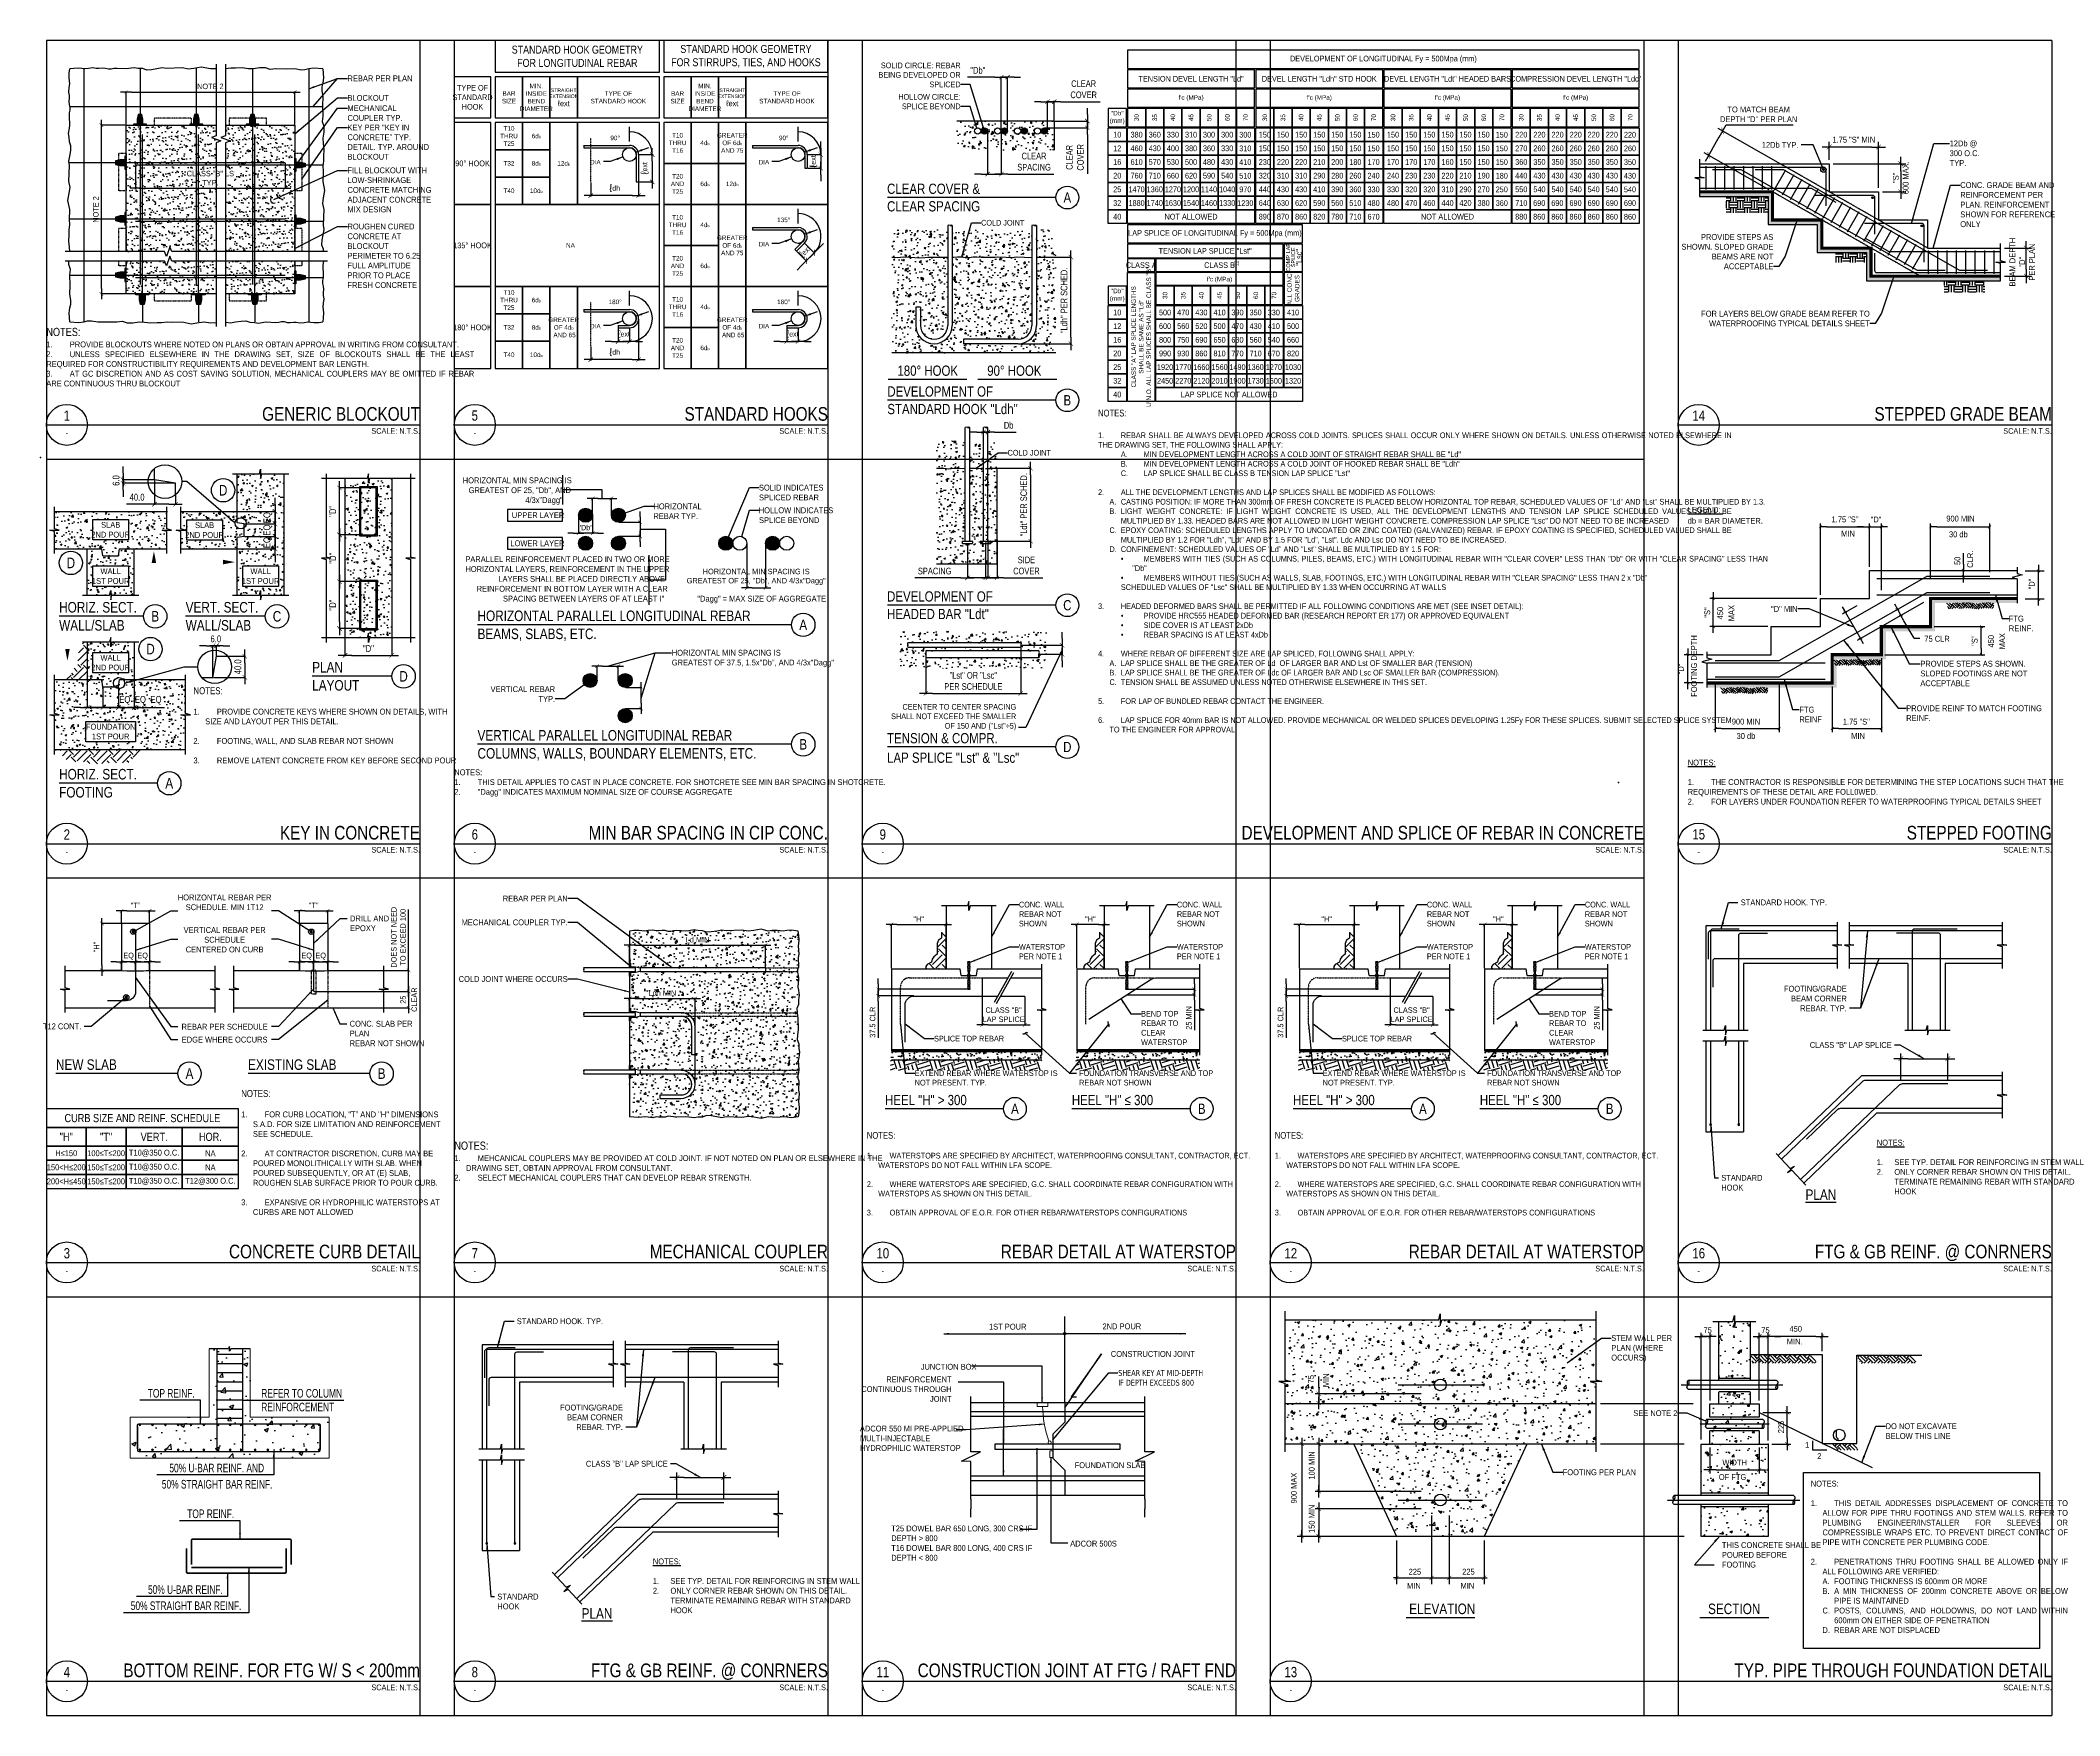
# Model space of a CAD drawing. Header units: millimetres. Extents: x 1990 to 90214, y -16050 to 57150.
import ezdxf
from ezdxf.enums import TextEntityAlignment as Align

# ---------------------------------------------------------------- set-up
doc = ezdxf.new("R2010")
doc.units = ezdxf.units.MM
for name, pattern in [('CENTER2', [1.125, 0.75, -0.125, 0.125, -0.125]), ('DASHED', [0.75, 0.5, -0.25]), ('HIDDEN2', [0.1875, 0.125, -0.0625])]:
    doc.linetypes.add(name, pattern=pattern)
for name, color, linetype in [('0_Hatch_PA', 7, 'Continuous'), ('BLINDING', 1, 'Continuous'), ('S-D-MEDM', 3, 'Continuous'), ('S-DIM', 1, 'Continuous'), ('S-G-BREK', 2, 'Continuous'), ('S-G-CNTR', 1, 'CENTER2'), ('S-G-DIMS', 1, 'Continuous'), ('S-G-HATCH', 1, 'Continuous'), ('S-G-HDN2', 1, 'HIDDEN2'), ('S-G-HIDDEN', 1, 'HIDDEN2'), ('S-G-HTCH', 1, 'Continuous'), ('S-G-LEDR', 2, 'Continuous'), ('S-G-MDM2', 4, 'Continuous'), ('S-G-MEDM', 3, 'Continuous'), ('S-G-RBAR', 7, 'Continuous'), ('S-G-REFR', 3, 'Continuous'), ('S-G-STTL', 4, 'Continuous'), ('S-G-TEXT', 3, 'Continuous'), ('S-G-THCK', 6, 'Continuous'), ('S-G-THIN', 1, 'Continuous'), ('S-G-TITL', 7, 'Continuous'), ('S-G-TITLREF', 4, 'Continuous'), ('S-HATCH', 8, 'Continuous'), ('S-LOCI-DIM-IN-100', 1, 'Continuous'), ('S-LOCI-TEXT-GA-250', 2, 'Continuous'), ('S-LOCI-TEXT-NOTE-100', 2, 'Continuous'), ('S-P-W-TDOWN', 3, 'Continuous'), ('WATER PROOF', 1, 'DASHED')]:
    doc.layers.add(name, color=color, linetype=linetype)
for name, color, linetype, lineweight in [('A-DETL', 90, 'Continuous', 9), ('A-FLOR-IDEN', 11, 'Continuous', 9), ('S-SLAB', 3, 'Continuous', 13)]:
    doc.layers.add(name, color=color, linetype=linetype, lineweight=lineweight)
doc.layers.add('Lines', color=7, linetype='Continuous', lineweight=9, true_color=0x00a600)
doc.layers.add('NPLT-JLA', color=193, linetype='Continuous', plot=False)
doc.styles.add('ARIAL', font='arial.ttf', dxfattribs={"width": 0.8})
doc.styles.add('Arial Narrow_1', font='ARIALN.TTF', dxfattribs={"height": 187.5})
doc.styles.add('ROMANS', font='ROMANS.shx', dxfattribs={"width": 0.8})
doc.dimstyles.new('ARIALDIMS', dxfattribs={"dimscale": 12, "dimtxt": 20, "dimasz": 19.5, "dimexe": 2.25, "dimexo": 1.75, "dimgap": 10, "dimtad": 1, "dimzin": 3, "dimdsep": 46, "dimtxsty": 'ARIAL', "dimblk1": 'nyatick', "dimblk2": 'nyatick', "dimsah": 1, "dimcen": 2.25, "dimclrd": 1, "dimclre": 1, "dimclrt": 2, "dimadec": 0, "dimazin": 0, "dimtfac": 1, "dimtmove": 0, "dimatfit": 3, "dimfxl": 1, "dimfrac": 2, "dimtolj": 1, "dimtzin": 0, "dimarcsym": 0})
doc.dimstyles.new('DIM-50', dxfattribs={"dimscale": 0.05, "dimtxt": 2.5, "dimasz": 2.5, "dimexe": 2, "dimexo": 2, "dimgap": 1, "dimtad": 1, "dimdec": 0, "dimlfac": 1000, "dimzin": 0, "dimdsep": 46, "dimtxsty": 'ROMANS', "dimblk": 'ARCHTICK', "dimcen": 1, "dimclrd": 1, "dimclre": 1, "dimclrt": 3, "dimadec": 0, "dimazin": 0, "dimtfac": 1, "dimtdec": 0, "dimtix": 1, "dimtmove": 1, "dimatfit": 3, "dimfxl": 1, "dimtolj": 1, "dimtzin": 0, "dimarcsym": 0})
pattern_1 = [(45, (-129023.84, -198493), (7e-14, 694.9153), [491.3793, -491.3793]), (45, (-129154.14, -198362.7), (7e-14, 694.9153), [491.3793, -491.3793]), (45, (-129284.44, -198232.4), (7e-14, 694.9153), [491.3793, -491.3793]), (135, (-129284.44, -198145.55), (-694.9153, 1e-13), [491.3793, -491.3793]), (135, (-129154.14, -198015.26), (-694.9153, 1e-13), [491.3793, -491.3793]), (135, (-129023.84, -197884.96), (-694.9153, 1e-13), [491.3793, -491.3793])]
pattern_2 = [(50, (-5978.45, 7e-06), (587.411, -51.392), [61.422, -675.647]), (355, (-5978.45, 7e-06), (-113.633, 616.02), [49.138, -540.517]), (100.4514, (-5929.5, -4.3), (473.779, 564.628), [52.2, -574.211]), (46.184, (-5978.45, 163.8), (874.034, -135.555), [92.134, -1013.47]), (96.6356, (-5905.6, 152.5), (765.456, 797.77), [78.3, -861.317]), (351.184, (-5978.45, 163.8), (765.456, 797.77), [73.707, -810.776]), (21, (-5896.55, 122.84), (488.846, -329.731), [61.422, -675.647]), (326, (-5896.55, 122.84), (199.267, 593.873), [49.138, -540.517]), (71.4514, (-5855.8, 95.37), (688.113, 264.142), [52.2, -574.21]), (37.5, (-5978.45, 7e-06), (9.9585, 272.6286), [0, -533.9655, 0, -548.707, 0, -542.565]), (7.5, (-5978.45, 7e-06), (215.445, 323.0096), [0, -312.845, 0, -521.681, 0, -206.789]), (327.5, (-6161.08, 7e-06), (437.182, -18.4717), [0, -204.741, 0, -638.793, 0, -847.629]), (317.5, (-6242.97, 7e-06), (477.609, 81.983), [0, -266.164, 0, -424.224, 0, -601.94])]
pattern_3 = [(50, (-41439.66, -229852.56), (587.4114, -51.3918), [61.4224, -675.6466]), (355, (-41439.66, -229852.56), (-113.6326, 616.0194), [49.138, -540.5172]), (100.45144, (-41390.7, -229856.85), (473.7788, 564.6276), [52.201, -574.2112]), (46.1842, (-41439.66, -229688.8), (874.0338, -135.5546), [92.1336, -1013.4698]), (96.63564, (-41366.8, -229700.1), (765.456, 797.7695), [78.3016, -861.3173]), (351.18416, (-41439.7, -229688.8), (765.456, 797.7695), [73.707, -810.776]), (21, (-41357.76, -229729.7), (488.8463, -329.731), [61.4224, -675.6466]), (326, (-41357.76, -229729.7), (199.2669, 593.8729), [49.138, -540.5172]), (71.45144, (-41317, -229757.2), (688.1132, 264.1419), [52.201, -574.2112]), (37.5, (-41439.66, -229852.56), (9.9585, 272.62859), [0, -533.9655, 0, -548.7069, 0, -542.56466]), (7.5, (-41439.66, -229852.56), (215.44488, 323.0096), [0, -312.84483, 0, -521.68103, 0, -206.7888]), (327.5, (-41622.28, -229852.56), (437.18217, -18.47166), [0, -204.7414, 0, -638.7931, 0, -847.6293]), (317.5, (-41704.2, -229852.56), (477.60936, 81.9825), [0, -266.1638, 0, -424.22414, 0, -601.93966])]
pattern_4 = [(50, (-20901.3, -14637.5), (881.117, -77.088), [92.134, -1013.47]), (355, (-20901.3, -14637.5), (-170.45, 924.03), [73.707, -810.776]), (100.4514, (-20827.9, -14643.9), (710.669, 846.94), [78.302, -861.317]), (46.1842, (-20901.3, -14391.8), (1311.05, -203.33), [138.2, -1520.205]), (96.6356, (-20792, -14408.7), (1148.185, 1196.653), [117.45, -1291.975]), (351.184, (-20901.3, -14391.8), (1148.184, 1196.654), [110.56, -1216.164]), (21, (-20778.5, -14453.2), (733.27, -494.596), [92.134, -1013.47]), (326, (-20778.5, -14453.2), (298.9, 890.81), [73.707, -810.776]), (71.4514, (-20717.4, -14494.4), (1032.17, 396.212), [78.302, -861.317]), (37.5, (-20901.3, -14637.48), (14.9378, 408.943), [0, -800.948, 0, -823.0603, 0, -813.847]), (7.5, (-20901.3, -14637.5), (323.1673, 484.5144), [0, -469.267, 0, -782.5216, 0, -310.183]), (327.5, (-21175.25, -14637.5), (655.7733, -27.7075), [0, -307.112, 0, -958.19, 0, -1271.444]), (317.5, (-21298.1, -14637.5), (716.414, 122.974), [0, -399.246, 0, -636.336, 0, -902.909])]
pattern_5 = [(50, (-23103, -14637.5), (881.117, -77.088), [92.134, -1013.47]), (355, (-23103, -14637.5), (-170.449, 924.03), [73.707, -810.776]), (100.4514, (-23029.6, -14643.9), (710.669, 846.94), [78.302, -861.317]), (46.1842, (-23103, -14391.8), (1311.05, -203.332), [138.2, -1520.205]), (96.6356, (-22993.8, -14408.7), (1148.185, 1196.653), [117.452, -1291.975]), (351.1842, (-23103, -14391.8), (1148.184, 1196.654), [110.56, -1216.164]), (21, (-22980.16, -14453.2), (733.27, -494.596), [92.134, -1013.47]), (326, (-22980.2, -14453.2), (298.9, 890.81), [73.707, -810.776]), (71.4514, (-22919.06, -14494.4), (1032.17, 396.212), [78.302, -861.317]), (37.5, (-23103, -14637.48), (14.9378, 408.9429), [0, -800.948, 0, -823.0603, 0, -813.847]), (7.5, (-23103, -14637.5), (323.1673, 484.5144), [0, -469.267, 0, -782.5216, 0, -310.183]), (327.5, (-23376.95, -14637.5), (655.7733, -27.7075), [0, -307.112, 0, -958.1897, 0, -1271.444]), (317.5, (-23499.8, -14637.5), (716.414, 122.974), [0, -399.246, 0, -636.336, 0, -902.9095])]
pattern_6 = [(0, (-125039.88, -82204.95), (307.11207, 307.11207), [307.1121, -307.1121]), (0, (-125039.88, -82089.78), (307.11207, 307.11207), [307.1121, -307.1121]), (0, (-125039.88, -81974.6), (307.11207, 307.11207), [307.1121, -307.1121]), (90, (-125001.5, -81936.22), (-307.11207, 307.11207), [307.1121, -307.1121]), (90, (-124886.32, -81936.22), (-307.11207, 307.11207), [307.1121, -307.1121]), (90, (-124771.16, -81936.22), (-307.11207, 307.11207), [307.1121, -307.1121])]

# ---------------------------------------------------------------- blocks, each defined once
blk = doc.blocks.new('nyatick')
at = {"layer": 'S-G-DIMS'}
blk.add_line((-1.01, 0), (1, 0), dxfattribs=at)
at = {"layer": 'S-G-DIMS', "const_width": 0.08}
blk.add_lwpolyline([(0.34, 0.34), (-0.34, -0.34)], dxfattribs=at)
blk = doc.blocks.new('*D12')
at = {"layer": 'Defpoints', "color": 0, "transparency": 16777216}
for p in [(95432, 132557), (95978, 132312), (95978, 131582)]:
    blk.add_point(p, dxfattribs=at)
at = {"layer": 'S-LOCI-DIM-IN-100', "color": 1, "lineweight": -2, "transparency": 16777216}
for p, q in [((95432, 132536), (95432, 131555)), ((95978, 132291), (95978, 131555)), ((95198, 131582), (94964, 131582)), ((95432, 131582), (95978, 131582)), ((96212, 131582), (97042, 131582))]:
    blk.add_line(p, q, dxfattribs=at)
at = {"layer": 'S-LOCI-DIM-IN-100', "color": 1, "lineweight": -2, "transparency": 16777216, "xscale": 234, "yscale": 234, "zscale": 234}
blk.add_blockref('nyatick', (95432, 131582), dxfattribs=at)
at = {"layer": 'S-LOCI-DIM-IN-100', "color": 1, "lineweight": -2, "transparency": 16777216, "xscale": 234, "yscale": 234, "zscale": 234, "rotation": 180}
blk.add_blockref('nyatick', (95978, 131582), dxfattribs=at)
at = {"layer": 'S-LOCI-DIM-IN-100', "color": 2, "transparency": 16777216, "insert": (96744, 131833), "char_height": 240, "attachment_point": 5, "style": 'ARIAL'}
blk.add_mtext('\\A1;EQ', dxfattribs=at)
blk = doc.blocks.new('*D13')
at = {"layer": 'Defpoints', "color": 0, "transparency": 16777216}
for p in [(95978, 132312), (96524, 132312), (96524, 131582)]:
    blk.add_point(p, dxfattribs=at)
at = {"layer": 'S-LOCI-DIM-IN-100', "color": 1, "lineweight": -2, "transparency": 16777216}
for p, q in [((95978, 132291), (95978, 131555)), ((96524, 132291), (96524, 131555)), ((95744, 131582), (95510, 131582)), ((95978, 131582), (96524, 131582)), ((96758, 131582), (97588, 131582))]:
    blk.add_line(p, q, dxfattribs=at)
at = {"layer": 'S-LOCI-DIM-IN-100', "color": 1, "lineweight": -2, "transparency": 16777216, "xscale": 234, "yscale": 234, "zscale": 234}
blk.add_blockref('nyatick', (95978, 131582), dxfattribs=at)
at = {"layer": 'S-LOCI-DIM-IN-100', "color": 1, "lineweight": -2, "transparency": 16777216, "xscale": 234, "yscale": 234, "zscale": 234, "rotation": 180}
blk.add_blockref('nyatick', (96524, 131582), dxfattribs=at)
at = {"layer": 'S-LOCI-DIM-IN-100', "color": 2, "transparency": 16777216, "insert": (97290, 131833), "char_height": 240, "attachment_point": 5, "style": 'ARIAL'}
blk.add_mtext('\\A1;EQ', dxfattribs=at)
blk = doc.blocks.new('*D14')
at = {"layer": 'Defpoints', "color": 0, "transparency": 16777216}
for p in [(96524, 132312), (97070, 132557), (97070, 131582)]:
    blk.add_point(p, dxfattribs=at)
at = {"layer": 'S-LOCI-DIM-IN-100', "color": 1, "lineweight": -2, "transparency": 16777216}
for p, q in [((96524, 132291), (96524, 131555)), ((97070, 132536), (97070, 131555)), ((96290, 131582), (96056, 131582)), ((96524, 131582), (97070, 131582)), ((97304, 131582), (98134, 131582))]:
    blk.add_line(p, q, dxfattribs=at)
at = {"layer": 'S-LOCI-DIM-IN-100', "color": 1, "lineweight": -2, "transparency": 16777216, "xscale": 234, "yscale": 234, "zscale": 234}
blk.add_blockref('nyatick', (96524, 131582), dxfattribs=at)
at = {"layer": 'S-LOCI-DIM-IN-100', "color": 1, "lineweight": -2, "transparency": 16777216, "xscale": 234, "yscale": 234, "zscale": 234, "rotation": 180}
blk.add_blockref('nyatick', (97070, 131582), dxfattribs=at)
at = {"layer": 'S-LOCI-DIM-IN-100', "color": 2, "transparency": 16777216, "insert": (97836, 131833), "char_height": 240, "attachment_point": 5, "style": 'ARIAL'}
blk.add_mtext('\\A1;EQ', dxfattribs=at)
blk = doc.blocks.new('*D15')
at = {"layer": 'Defpoints', "color": 0, "transparency": 16777216}
for p in [(99949, 133739), (99949, 133374), (99827, 132637)]:
    blk.add_point(p, dxfattribs=at)
at = {"layer": 'S-LOCI-DIM-IN-100', "color": 1, "lineweight": -2, "transparency": 16777216}
for p, q in [((99593, 133739), (99359, 133739)), ((99827, 132658), (99827, 133766)), ((99827, 133739), (99949, 133739)), ((99949, 133395), (99949, 133766)), ((100183, 133739), (100417, 133739))]:
    blk.add_line(p, q, dxfattribs=at)
at = {"layer": 'S-LOCI-DIM-IN-100', "color": 1, "lineweight": -2, "transparency": 16777216, "xscale": 234, "yscale": 234, "zscale": 234}
blk.add_blockref('nyatick', (99827, 133739), dxfattribs=at)
at = {"layer": 'S-LOCI-DIM-IN-100', "color": 1, "lineweight": -2, "transparency": 16777216, "xscale": 234, "yscale": 234, "zscale": 234, "rotation": 180}
blk.add_blockref('nyatick', (99949, 133739), dxfattribs=at)
at = {"layer": 'S-LOCI-DIM-IN-100', "color": 2, "transparency": 16777216, "insert": (99888, 133981), "char_height": 240, "attachment_point": 5, "style": 'ARIAL'}
blk.add_mtext('\\A1; 6.0', dxfattribs=at)
blk = doc.blocks.new('*D16')
at = {"layer": 'Defpoints', "color": 0, "transparency": 16777216}
for p in [(100344, 133374), (99827, 132637), (100940, 132637)]:
    blk.add_point(p, dxfattribs=at)
at = {"layer": 'S-LOCI-DIM-IN-100', "color": 1, "lineweight": -2, "transparency": 16777216}
for p, q in [((100365, 133374), (100967, 133374)), ((100940, 133140), (100940, 132871)), ((99848, 132637), (100967, 132637))]:
    blk.add_line(p, q, dxfattribs=at)
at = {"layer": 'S-LOCI-DIM-IN-100', "color": 1, "lineweight": -2, "transparency": 16777216, "xscale": 234, "yscale": 234, "zscale": 234}
for p, rotation in [((100940, 133374), 90), ((100940, 132637), 270)]:
    blk.add_blockref('nyatick', p, dxfattribs=dict(at, rotation=rotation))
at = {"layer": 'S-LOCI-DIM-IN-100', "color": 2, "transparency": 16777216, "insert": (100697, 133005), "char_height": 240, "attachment_point": 5, "rotation": 90, "style": 'ARIAL'}
blk.add_mtext('\\A1;40.0', dxfattribs=at)
blk = doc.blocks.new('*D17')
at = {"layer": 'Defpoints', "color": 0, "transparency": 16777216}
for p in [(97780, 139542), (97780, 138690), (98517, 139025)]:
    blk.add_point(p, dxfattribs=at)
at = {"layer": 'S-G-LEDR', "color": 1, "lineweight": -2, "transparency": 16777216}
for p, q in [((97780, 139521), (97780, 138663)), ((97780, 138690), (96800, 138690)), ((98283, 138690), (98014, 138690)), ((98517, 139004), (98517, 138663))]:
    blk.add_line(p, q, dxfattribs=at)
at = {"layer": 'S-G-LEDR', "color": 1, "lineweight": -2, "transparency": 16777216, "xscale": 234, "yscale": 234, "zscale": 234, "rotation": 180}
blk.add_blockref('nyatick', (97780, 138690), dxfattribs=at)
at = {"layer": 'S-G-LEDR', "color": 1, "lineweight": -2, "transparency": 16777216, "xscale": 234, "yscale": 234, "zscale": 234}
blk.add_blockref('nyatick', (98517, 138690), dxfattribs=at)
at = {"layer": 'S-G-LEDR', "color": 2, "transparency": 16777216, "insert": (97173, 138933), "char_height": 240, "attachment_point": 5, "style": 'ARIAL'}
blk.add_mtext('\\A1;40.0', dxfattribs=at)
blk = doc.blocks.new('*D18')
at = {"layer": 'Defpoints', "color": 0, "transparency": 16777216}
for p in [(96683, 139542), (97780, 139542), (98517, 139420)]:
    blk.add_point(p, dxfattribs=at)
at = {"layer": 'S-G-LEDR', "color": 1, "lineweight": -2, "transparency": 16777216}
for p, q in [((96683, 139776), (96683, 140010)), ((97759, 139542), (96656, 139542)), ((98496, 139420), (96656, 139420)), ((96683, 139420), (96683, 139542)), ((96683, 139186), (96683, 138952))]:
    blk.add_line(p, q, dxfattribs=at)
at = {"layer": 'S-G-LEDR', "color": 1, "lineweight": -2, "transparency": 16777216, "xscale": 234, "yscale": 234, "zscale": 234}
for p, rotation in [((96683, 139542), 270), ((96683, 139420), 90)]:
    blk.add_blockref('nyatick', p, dxfattribs=dict(at, rotation=rotation))
at = {"layer": 'S-G-LEDR', "color": 2, "transparency": 16777216, "insert": (96440, 139481), "char_height": 240, "attachment_point": 5, "rotation": 90, "style": 'ARIAL'}
blk.add_mtext('\\A1; 6.0', dxfattribs=at)
blk = doc.blocks.new('*D19')
at = {"layer": 'Defpoints', "color": 0, "transparency": 16777216}
for p in [(100673, 138440), (100919, 138003), (101995, 138003)]:
    blk.add_point(p, dxfattribs=at)
at = {"layer": 'S-G-LEDR', "color": 1, "lineweight": -2, "transparency": 16777216}
for p, q in [((100694, 138440), (102022, 138440)), ((101995, 138674), (101995, 138908)), ((101995, 138440), (101995, 138003)), ((100940, 138003), (102022, 138003)), ((101995, 137769), (101995, 137535))]:
    blk.add_line(p, q, dxfattribs=at)
at = {"layer": 'S-G-LEDR', "color": 1, "lineweight": -2, "transparency": 16777216, "xscale": 234, "yscale": 234, "zscale": 234}
for p, rotation in [((101995, 138440), 270), ((101995, 138003), 90)]:
    blk.add_blockref('nyatick', p, dxfattribs=dict(at, rotation=rotation))
at = {"layer": 'S-G-LEDR', "color": 2, "transparency": 16777216, "insert": (101743, 138221), "char_height": 240, "attachment_point": 5, "rotation": 90, "style": 'ARIAL'}
blk.add_mtext('\\A1;EQ', dxfattribs=at)
blk = doc.blocks.new('*D20')
at = {"layer": 'Defpoints', "color": 0, "transparency": 16777216}
for p in [(100919, 138003), (101995, 138003), (100919, 137566)]:
    blk.add_point(p, dxfattribs=at)
at = {"layer": 'S-G-LEDR', "color": 1, "lineweight": -2, "transparency": 16777216}
for p, q in [((101995, 138237), (101995, 138471)), ((100940, 138003), (102022, 138003)), ((101995, 137566), (101995, 138003)), ((100940, 137566), (102022, 137566)), ((101995, 137332), (101995, 137098))]:
    blk.add_line(p, q, dxfattribs=at)
at = {"layer": 'S-G-LEDR', "color": 1, "lineweight": -2, "transparency": 16777216, "xscale": 234, "yscale": 234, "zscale": 234}
for p, rotation in [((101995, 138003), 270), ((101995, 137566), 90)]:
    blk.add_blockref('nyatick', p, dxfattribs=dict(at, rotation=rotation))
at = {"layer": 'S-G-LEDR', "color": 2, "transparency": 16777216, "insert": (101743, 137784), "char_height": 240, "attachment_point": 5, "rotation": 90, "style": 'ARIAL'}
blk.add_mtext('\\A1;EQ', dxfattribs=at)
blk = doc.blocks.new('*D21')
at = {"layer": 'Defpoints', "color": 0, "transparency": 16777216}
for p in [(100673, 137129), (100919, 137566), (101995, 137566)]:
    blk.add_point(p, dxfattribs=at)
at = {"layer": 'S-G-LEDR', "color": 1, "lineweight": -2, "transparency": 16777216}
for p, q in [((101995, 137800), (101995, 138034)), ((100694, 137129), (102022, 137129)), ((100940, 137566), (102022, 137566)), ((101995, 137129), (101995, 137566)), ((101995, 136895), (101995, 136661))]:
    blk.add_line(p, q, dxfattribs=at)
at = {"layer": 'S-G-LEDR', "color": 1, "lineweight": -2, "transparency": 16777216, "xscale": 234, "yscale": 234, "zscale": 234}
for p, rotation in [((101995, 137566), 270), ((101995, 137129), 90)]:
    blk.add_blockref('nyatick', p, dxfattribs=dict(at, rotation=rotation))
at = {"layer": 'S-G-LEDR', "color": 2, "transparency": 16777216, "insert": (101743, 137348), "char_height": 240, "attachment_point": 5, "rotation": 90, "style": 'ARIAL'}
blk.add_mtext('\\A1;EQ', dxfattribs=at)
blk = doc.blocks.new('*D22')
at = {"layer": 'Defpoints', "color": 0, "transparency": 16777216}
for p in [(104440, 134017), (106078, 134017), (106078, 133406)]:
    blk.add_point(p, dxfattribs=at)
at = {"layer": 'S-G-LEDR', "color": 1, "lineweight": -2, "transparency": 16777216}
for p, q in [((104440, 133996), (104440, 133379)), ((104674, 133406), (105844, 133406)), ((106078, 133996), (106078, 133379))]:
    blk.add_line(p, q, dxfattribs=at)
at = {"layer": 'S-G-LEDR', "color": 1, "lineweight": -2, "transparency": 16777216, "xscale": 234, "yscale": 234, "zscale": 234, "rotation": 180}
blk.add_blockref('nyatick', (104440, 133406), dxfattribs=at)
at = {"layer": 'S-G-LEDR', "color": 1, "lineweight": -2, "transparency": 16777216, "xscale": 234, "yscale": 234, "zscale": 234}
blk.add_blockref('nyatick', (106078, 133406), dxfattribs=at)
at = {"layer": 'S-G-LEDR', "color": 2, "transparency": 16777216, "insert": (105259, 133646), "char_height": 240, "attachment_point": 5, "style": 'ARIAL'}
blk.add_mtext('\\A1;"D"', dxfattribs=at)
blk = doc.blocks.new('*D23')
at = {"layer": 'Defpoints', "color": 0, "transparency": 16777216}
for p in [(104248, 135983), (104986, 135983), (104986, 134345)]:
    blk.add_point(p, dxfattribs=at)
at = {"layer": 'S-G-LEDR', "color": 1, "lineweight": -2, "transparency": 16777216}
for p, q in [((104965, 135983), (104221, 135983)), ((104248, 134579), (104248, 135749)), ((104965, 134345), (104221, 134345))]:
    blk.add_line(p, q, dxfattribs=at)
at = {"layer": 'S-G-LEDR', "color": 1, "lineweight": -2, "transparency": 16777216, "xscale": 234, "yscale": 234, "zscale": 234}
for p, rotation in [((104248, 135983), 90), ((104248, 134345), 270)]:
    blk.add_blockref('nyatick', p, dxfattribs=dict(at, rotation=rotation))
at = {"layer": 'S-G-LEDR', "color": 2, "transparency": 16777216, "insert": (104008, 135164), "char_height": 240, "attachment_point": 5, "rotation": 90, "style": 'ARIAL'}
blk.add_mtext('\\A1;"D"', dxfattribs=at)
blk = doc.blocks.new('*D24')
at = {"layer": 'Defpoints', "color": 0, "transparency": 16777216}
for p in [(104248, 137621), (104986, 137621), (104986, 135983)]:
    blk.add_point(p, dxfattribs=at)
at = {"layer": 'S-G-LEDR', "color": 1, "lineweight": -2, "transparency": 16777216}
for p, q in [((104965, 137621), (104221, 137621)), ((104248, 136217), (104248, 137387)), ((104965, 135983), (104221, 135983))]:
    blk.add_line(p, q, dxfattribs=at)
at = {"layer": 'S-G-LEDR', "color": 1, "lineweight": -2, "transparency": 16777216, "xscale": 234, "yscale": 234, "zscale": 234}
for p, rotation in [((104248, 137621), 90), ((104248, 135983), 270)]:
    blk.add_blockref('nyatick', p, dxfattribs=dict(at, rotation=rotation))
at = {"layer": 'S-G-LEDR', "color": 2, "transparency": 16777216, "insert": (104008, 136802), "char_height": 240, "attachment_point": 5, "rotation": 90, "style": 'ARIAL'}
blk.add_mtext('\\A1;"D"', dxfattribs=at)
blk = doc.blocks.new('*D25')
at = {"layer": 'Defpoints', "color": 0, "transparency": 16777216}
for p in [(104248, 139259), (104986, 139259), (104986, 137621)]:
    blk.add_point(p, dxfattribs=at)
at = {"layer": 'S-G-LEDR', "color": 1, "lineweight": -2, "transparency": 16777216}
for p, q in [((104965, 139259), (104221, 139259)), ((104248, 137855), (104248, 139025)), ((104965, 137621), (104221, 137621))]:
    blk.add_line(p, q, dxfattribs=at)
at = {"layer": 'S-G-LEDR', "color": 1, "lineweight": -2, "transparency": 16777216, "xscale": 234, "yscale": 234, "zscale": 234}
for p, rotation in [((104248, 139259), 90), ((104248, 137621), 270)]:
    blk.add_blockref('nyatick', p, dxfattribs=dict(at, rotation=rotation))
at = {"layer": 'S-G-LEDR', "color": 2, "transparency": 16777216, "insert": (104008, 138440), "char_height": 240, "attachment_point": 5, "rotation": 90, "style": 'ARIAL'}
blk.add_mtext('\\A1;"D"', dxfattribs=at)
blk = doc.blocks.new('*D52')
at = {"layer": 'Defpoints', "color": 0, "transparency": 16777216}
for p in [(6140, 51707), (12692, 51809), (12692, 50688)]:
    blk.add_point(p, dxfattribs=at)
at = {"layer": 'S-LOCI-DIM-IN-100', "color": 1, "lineweight": -2, "transparency": 16777216}
for p, q in [((6140, 51686), (6140, 50661)), ((12692, 51788), (12692, 50661)), ((6374, 50688), (12458, 50688))]:
    blk.add_line(p, q, dxfattribs=at)
at = {"layer": 'S-LOCI-DIM-IN-100', "color": 1, "lineweight": -2, "transparency": 16777216, "xscale": 234, "yscale": 234, "zscale": 234, "rotation": 180}
blk.add_blockref('nyatick', (6140, 50688), dxfattribs=at)
at = {"layer": 'S-LOCI-DIM-IN-100', "color": 1, "lineweight": -2, "transparency": 16777216, "xscale": 234, "yscale": 234, "zscale": 234}
blk.add_blockref('nyatick', (12692, 50688), dxfattribs=at)
at = {"layer": 'S-LOCI-DIM-IN-100', "color": 2, "lineweight": 30, "transparency": 16777216, "insert": (9416, 51130), "char_height": 240, "width": 1804.99, "attachment_point": 5, "style": 'ARIAL'}
blk.add_mtext('\\A1;CLASS "B" LS\\PTYP.', dxfattribs=at)
blk = doc.blocks.new('*D53')
at = {"layer": 'Defpoints', "color": 0, "transparency": 16777216}
for p in [(13101, 54894), (5731, 53447), (13101, 53447)]:
    blk.add_point(p, dxfattribs=at)
at = {"layer": 'S-LOCI-DIM-IN-100', "color": 1, "lineweight": -2, "transparency": 16777216}
for p, q in [((5731, 53468), (5731, 54921)), ((5965, 54894), (12867, 54894)), ((13101, 53468), (13101, 54921))]:
    blk.add_line(p, q, dxfattribs=at)
at = {"layer": 'S-LOCI-DIM-IN-100', "color": 1, "lineweight": -2, "transparency": 16777216, "xscale": 234, "yscale": 234, "zscale": 234, "rotation": 180}
blk.add_blockref('nyatick', (5731, 54894), dxfattribs=at)
at = {"layer": 'S-LOCI-DIM-IN-100', "color": 1, "lineweight": -2, "transparency": 16777216, "xscale": 234, "yscale": 234, "zscale": 234}
blk.add_blockref('nyatick', (13101, 54894), dxfattribs=at)
at = {"layer": 'S-LOCI-DIM-IN-100', "color": 2, "lineweight": 30, "transparency": 16777216, "insert": (9416, 55138), "char_height": 240, "width": 1723.13, "attachment_point": 5, "style": 'ARIAL'}
blk.add_mtext('\\A1;NOTE 2', dxfattribs=at)
blk = doc.blocks.new('*D54')
at = {"layer": 'Defpoints', "color": 0, "transparency": 16777216}
for p in [(4655, 53447), (5731, 53447), (5731, 46076)]:
    blk.add_point(p, dxfattribs=at)
at = {"layer": 'S-LOCI-DIM-IN-100', "color": 1, "lineweight": -2, "transparency": 16777216}
for p, q in [((5710, 53447), (4628, 53447)), ((4655, 46310), (4655, 53213)), ((5710, 46076), (4628, 46076))]:
    blk.add_line(p, q, dxfattribs=at)
at = {"layer": 'S-LOCI-DIM-IN-100', "color": 1, "lineweight": -2, "transparency": 16777216, "xscale": 234, "yscale": 234, "zscale": 234}
for p, rotation in [((4655, 53447), 90), ((4655, 46076), 270)]:
    blk.add_blockref('nyatick', p, dxfattribs=dict(at, rotation=rotation))
at = {"layer": 'S-LOCI-DIM-IN-100', "color": 2, "lineweight": 30, "transparency": 16777216, "insert": (4411, 49762), "char_height": 240, "width": 3205.59, "attachment_point": 5, "rotation": 90, "style": 'ARIAL'}
blk.add_mtext('\\A1;NOTE 2', dxfattribs=at)
blk = doc.blocks.new('*D56')
at = {"layer": 'Defpoints', "color": 0, "transparency": 16777216}
for p in [(13930, 15593), (14544, 14876), (18080, 14876)]:
    blk.add_point(p, dxfattribs=at)
at = {"layer": 'S-LOCI-DIM-IN-100', "color": 1, "lineweight": -2, "transparency": 16777216}
for p, q in [((13951, 15593), (18107, 15593)), ((18080, 15359), (18080, 15110)), ((14565, 14876), (18107, 14876))]:
    blk.add_line(p, q, dxfattribs=at)
at = {"layer": 'S-LOCI-DIM-IN-100', "color": 1, "lineweight": -2, "transparency": 16777216, "xscale": 234, "yscale": 234, "zscale": 234}
for p, rotation in [((18080, 15593), 90), ((18080, 14876), 270)]:
    blk.add_blockref('nyatick', p, dxfattribs=dict(at, rotation=rotation))
at = {"layer": 'S-LOCI-DIM-IN-100', "color": 2, "transparency": 16777216, "char_height": 240, "attachment_point": 5, "rotation": 90, "style": 'ARIAL'}
for s, insert in [('\\A1;25', (17838, 15234)), ('\\A1;CLEAR', (18325, 15234))]:
    blk.add_mtext(s, dxfattribs=dict(at, insert=insert))
blk = doc.blocks.new('*D57')
at = {"layer": 'Defpoints', "color": 0, "transparency": 16777216}
for p in [(17001, 16514), (18080, 16514), (13930, 15593)]:
    blk.add_point(p, dxfattribs=at)
at = {"layer": 'S-LOCI-DIM-IN-100', "color": 1, "lineweight": -2, "transparency": 16777216}
for p, q in [((18080, 16514), (18080, 19174)), ((17022, 16514), (18107, 16514)), ((18080, 15827), (18080, 16280)), ((13951, 15593), (18107, 15593))]:
    blk.add_line(p, q, dxfattribs=at)
at = {"layer": 'S-LOCI-DIM-IN-100', "color": 1, "lineweight": -2, "transparency": 16777216, "xscale": 234, "yscale": 234, "zscale": 234}
for p, rotation in [((18080, 16514), 90), ((18080, 15593), 270)]:
    blk.add_blockref('nyatick', p, dxfattribs=dict(at, rotation=rotation))
at = {"layer": 'S-LOCI-DIM-IN-100', "color": 2, "transparency": 16777216, "insert": (17634, 17961), "char_height": 240, "attachment_point": 5, "rotation": 90, "style": 'ARIAL'}
blk.add_mtext('\\A1;DOES NOT NEED\\PTO EXCEED 100', dxfattribs=at)
blk = doc.blocks.new('*D58')
at = {"layer": 'Defpoints', "color": 0, "transparency": 16777216}
for p in [(4679, 18561), (5535, 18561), (5535, 16514)]:
    blk.add_point(p, dxfattribs=at)
at = {"layer": 'S-LOCI-DIM-IN-100', "color": 1, "lineweight": -2, "transparency": 16777216}
for p, q in [((5514, 18561), (4652, 18561)), ((4679, 16748), (4679, 18327)), ((5514, 16514), (4652, 16514))]:
    blk.add_line(p, q, dxfattribs=at)
at = {"layer": 'S-LOCI-DIM-IN-100', "color": 1, "lineweight": -2, "transparency": 16777216, "xscale": 234, "yscale": 234, "zscale": 234}
for p, rotation in [((4679, 18561), 90), ((4679, 16514), 270)]:
    blk.add_blockref('nyatick', p, dxfattribs=dict(at, rotation=rotation))
at = {"layer": 'S-LOCI-DIM-IN-100', "color": 2, "transparency": 16777216, "insert": (4439, 17538), "char_height": 240, "attachment_point": 5, "rotation": 90, "style": 'ARIAL'}
blk.add_mtext('\\A1;"H"', dxfattribs=at)
blk = doc.blocks.new('*D59')
at = {"layer": 'Defpoints', "color": 0, "transparency": 16777216}
for p in [(5535, 16883), (5535, 16514), (6150, 16514)]:
    blk.add_point(p, dxfattribs=at)
at = {"layer": 'S-LOCI-DIM-IN-100', "color": 1, "lineweight": -2, "transparency": 16777216}
for p, q in [((5301, 16883), (5067, 16883)), ((5535, 16535), (5535, 16910)), ((6150, 16883), (5535, 16883)), ((6150, 16535), (6150, 16910)), ((6384, 16883), (6618, 16883))]:
    blk.add_line(p, q, dxfattribs=at)
at = {"layer": 'S-LOCI-DIM-IN-100', "color": 1, "lineweight": -2, "transparency": 16777216, "xscale": 234, "yscale": 234, "zscale": 234}
blk.add_blockref('nyatick', (5535, 16883), dxfattribs=at)
at = {"layer": 'S-LOCI-DIM-IN-100', "color": 1, "lineweight": -2, "transparency": 16777216, "xscale": 234, "yscale": 234, "zscale": 234, "rotation": 180}
blk.add_blockref('nyatick', (6150, 16883), dxfattribs=at)
at = {"layer": 'S-LOCI-DIM-IN-100', "color": 2, "transparency": 16777216, "insert": (5843, 17134), "char_height": 240, "attachment_point": 5, "style": 'ARIAL'}
blk.add_mtext('\\A1;EQ', dxfattribs=at)
blk = doc.blocks.new('*D60')
at = {"layer": 'Defpoints', "color": 0, "transparency": 16777216}
for p in [(6764, 16883), (6150, 16514), (6764, 16514)]:
    blk.add_point(p, dxfattribs=at)
at = {"layer": 'S-LOCI-DIM-IN-100', "color": 1, "lineweight": -2, "transparency": 16777216}
for p, q in [((5916, 16883), (5682, 16883)), ((6150, 16535), (6150, 16910)), ((6150, 16883), (6764, 16883)), ((6764, 16535), (6764, 16910)), ((6998, 16883), (7232, 16883))]:
    blk.add_line(p, q, dxfattribs=at)
at = {"layer": 'S-LOCI-DIM-IN-100', "color": 1, "lineweight": -2, "transparency": 16777216, "xscale": 234, "yscale": 234, "zscale": 234}
blk.add_blockref('nyatick', (6150, 16883), dxfattribs=at)
at = {"layer": 'S-LOCI-DIM-IN-100', "color": 1, "lineweight": -2, "transparency": 16777216, "xscale": 234, "yscale": 234, "zscale": 234, "rotation": 180}
blk.add_blockref('nyatick', (6764, 16883), dxfattribs=at)
at = {"layer": 'S-LOCI-DIM-IN-100', "color": 2, "transparency": 16777216, "insert": (6457, 17134), "char_height": 240, "attachment_point": 5, "style": 'ARIAL'}
blk.add_mtext('\\A1;EQ', dxfattribs=at)
blk = doc.blocks.new('*D61')
at = {"layer": 'Defpoints', "color": 0, "transparency": 16777216}
for p in [(13316, 16883), (13316, 16514), (13930, 16514)]:
    blk.add_point(p, dxfattribs=at)
at = {"layer": 'S-LOCI-DIM-IN-100', "color": 1, "lineweight": -2, "transparency": 16777216}
for p, q in [((13082, 16883), (12848, 16883)), ((13316, 16535), (13316, 16910)), ((13930, 16883), (13316, 16883)), ((13930, 16535), (13930, 16910)), ((14164, 16883), (14398, 16883))]:
    blk.add_line(p, q, dxfattribs=at)
at = {"layer": 'S-LOCI-DIM-IN-100', "color": 1, "lineweight": -2, "transparency": 16777216, "xscale": 234, "yscale": 234, "zscale": 234}
blk.add_blockref('nyatick', (13316, 16883), dxfattribs=at)
at = {"layer": 'S-LOCI-DIM-IN-100', "color": 1, "lineweight": -2, "transparency": 16777216, "xscale": 234, "yscale": 234, "zscale": 234, "rotation": 180}
blk.add_blockref('nyatick', (13930, 16883), dxfattribs=at)
at = {"layer": 'S-LOCI-DIM-IN-100', "color": 2, "transparency": 16777216, "insert": (13623, 17134), "char_height": 240, "attachment_point": 5, "style": 'ARIAL'}
blk.add_mtext('\\A1;EQ', dxfattribs=at)
blk = doc.blocks.new('*D62')
at = {"layer": 'Defpoints', "color": 0, "transparency": 16777216}
for p in [(14544, 16883), (13930, 16514), (14544, 16514)]:
    blk.add_point(p, dxfattribs=at)
at = {"layer": 'S-LOCI-DIM-IN-100', "color": 1, "lineweight": -2, "transparency": 16777216}
for p, q in [((13696, 16883), (13462, 16883)), ((13930, 16535), (13930, 16910)), ((13930, 16883), (14544, 16883)), ((14544, 16535), (14544, 16910)), ((14778, 16883), (15012, 16883))]:
    blk.add_line(p, q, dxfattribs=at)
at = {"layer": 'S-LOCI-DIM-IN-100', "color": 1, "lineweight": -2, "transparency": 16777216, "xscale": 234, "yscale": 234, "zscale": 234}
blk.add_blockref('nyatick', (13930, 16883), dxfattribs=at)
at = {"layer": 'S-LOCI-DIM-IN-100', "color": 1, "lineweight": -2, "transparency": 16777216, "xscale": 234, "yscale": 234, "zscale": 234, "rotation": 180}
blk.add_blockref('nyatick', (14544, 16883), dxfattribs=at)
at = {"layer": 'S-LOCI-DIM-IN-100', "color": 2, "transparency": 16777216, "insert": (14237, 17134), "char_height": 240, "attachment_point": 5, "style": 'ARIAL'}
blk.add_mtext('\\A1;EQ', dxfattribs=at)
blk = doc.blocks.new('*D63')
at = {"layer": 'Defpoints', "color": 0, "transparency": 16777216}
for p in [(5535, 18561), (6764, 19115), (6764, 18561)]:
    blk.add_point(p, dxfattribs=at)
at = {"layer": 'S-LOCI-DIM-IN-100', "color": 1, "lineweight": -2, "transparency": 16777216}
for p, q in [((5535, 18582), (5535, 19142)), ((5769, 19115), (6530, 19115)), ((6764, 18582), (6764, 19142))]:
    blk.add_line(p, q, dxfattribs=at)
at = {"layer": 'S-LOCI-DIM-IN-100', "color": 1, "lineweight": -2, "transparency": 16777216, "xscale": 234, "yscale": 234, "zscale": 234, "rotation": 180}
blk.add_blockref('nyatick', (5535, 19115), dxfattribs=at)
at = {"layer": 'S-LOCI-DIM-IN-100', "color": 1, "lineweight": -2, "transparency": 16777216, "xscale": 234, "yscale": 234, "zscale": 234}
blk.add_blockref('nyatick', (6764, 19115), dxfattribs=at)
at = {"layer": 'S-LOCI-DIM-IN-100', "color": 2, "transparency": 16777216, "insert": (6150, 19355), "char_height": 240, "attachment_point": 5, "style": 'ARIAL'}
blk.add_mtext('\\A1;"T"', dxfattribs=at)
blk = doc.blocks.new('*D64')
at = {"layer": 'Defpoints', "color": 0, "transparency": 16777216}
for p in [(13316, 18561), (14544, 19115), (14544, 18561)]:
    blk.add_point(p, dxfattribs=at)
at = {"layer": 'S-LOCI-DIM-IN-100', "color": 1, "lineweight": -2, "transparency": 16777216}
for p, q in [((13316, 18582), (13316, 19142)), ((13550, 19115), (14310, 19115)), ((14544, 18582), (14544, 19142))]:
    blk.add_line(p, q, dxfattribs=at)
at = {"layer": 'S-LOCI-DIM-IN-100', "color": 1, "lineweight": -2, "transparency": 16777216, "xscale": 234, "yscale": 234, "zscale": 234, "rotation": 180}
blk.add_blockref('nyatick', (13316, 19115), dxfattribs=at)
at = {"layer": 'S-LOCI-DIM-IN-100', "color": 1, "lineweight": -2, "transparency": 16777216, "xscale": 234, "yscale": 234, "zscale": 234}
blk.add_blockref('nyatick', (14544, 19115), dxfattribs=at)
at = {"layer": 'S-LOCI-DIM-IN-100', "color": 2, "transparency": 16777216, "insert": (13930, 19355), "char_height": 240, "attachment_point": 5, "style": 'ARIAL'}
blk.add_mtext('\\A1;"T"', dxfattribs=at)
blk = doc.blocks.new('*D134')
at = {"layer": 'Defpoints', "color": 0, "transparency": 16777216}
for p in [(-8526, 7606), (-6806, 7606), (-8526, 7114)]:
    blk.add_point(p, dxfattribs=at)
at = {"layer": 'S-LOCI-DIM-IN-100', "color": 1, "lineweight": -2, "transparency": 16777216}
for p, q in [((-8526, 7585), (-8526, 7087)), ((-6806, 7585), (-6806, 7087)), ((-7040, 7114), (-8292, 7114))]:
    blk.add_line(p, q, dxfattribs=at)
at = {"layer": 'S-LOCI-DIM-IN-100', "color": 1, "lineweight": -2, "transparency": 16777216, "xscale": 234, "yscale": 234, "zscale": 234, "rotation": 180}
blk.add_blockref('nyatick', (-8526, 7114), dxfattribs=at)
at = {"layer": 'S-LOCI-DIM-IN-100', "color": 1, "lineweight": -2, "transparency": 16777216, "xscale": 234, "yscale": 234, "zscale": 234}
blk.add_blockref('nyatick', (-6806, 7114), dxfattribs=at)
at = {"layer": 'S-LOCI-DIM-IN-100', "color": 2, "transparency": 16777216, "insert": (-7666, 7383), "char_height": 180, "attachment_point": 5, "style": 'ARIAL'}
blk.add_mtext('\\A1;{\\fArial|b0|i0|c0|p34;\\H1.6x;ℓ\\H0.625x;dh}', dxfattribs=at)
blk = doc.blocks.new('*D135')
at = {"layer": 'Defpoints', "color": 0, "transparency": 16777216}
for p in [(-6806, 8588), (-6806, 7606), (-6315, 7606)]:
    blk.add_point(p, dxfattribs=at)
at = {"layer": 'S-LOCI-DIM-IN-100', "color": 1, "lineweight": -2, "transparency": 16777216}
for p, q in [((-6785, 8588), (-6288, 8588)), ((-6315, 8354), (-6315, 7840)), ((-6785, 7606), (-6288, 7606))]:
    blk.add_line(p, q, dxfattribs=at)
at = {"layer": 'S-LOCI-DIM-IN-100', "color": 1, "lineweight": -2, "transparency": 16777216, "xscale": 234, "yscale": 234, "zscale": 234}
for p, rotation in [((-6315, 8588), 90), ((-6315, 7606), 270)]:
    blk.add_blockref('nyatick', p, dxfattribs=dict(at, rotation=rotation))
at = {"layer": 'S-LOCI-DIM-IN-100', "color": 2, "transparency": 16777216, "insert": (-6584, 8097), "char_height": 180, "attachment_point": 5, "rotation": 90, "style": 'ARIAL'}
blk.add_mtext('\\A1;{\\fArial|b0|i0|c0|p34;\\H1.6x;ℓ\\H0.625x;ext}', dxfattribs=at)
blk = doc.blocks.new('*D136')
at = {"layer": 'Defpoints', "color": 0, "transparency": 16777216}
for p in [(-6806, 2692), (-8526, 1709), (-8526, 1218)]:
    blk.add_point(p, dxfattribs=at)
at = {"layer": 'S-LOCI-DIM-IN-100', "color": 1, "lineweight": -2, "transparency": 16777216}
for p, q in [((-6806, 2671), (-6806, 1191)), ((-8526, 1688), (-8526, 1191)), ((-7040, 1218), (-8292, 1218))]:
    blk.add_line(p, q, dxfattribs=at)
at = {"layer": 'S-LOCI-DIM-IN-100', "color": 1, "lineweight": -2, "transparency": 16777216, "xscale": 234, "yscale": 234, "zscale": 234, "rotation": 180}
blk.add_blockref('nyatick', (-8526, 1218), dxfattribs=at)
at = {"layer": 'S-LOCI-DIM-IN-100', "color": 1, "lineweight": -2, "transparency": 16777216, "xscale": 234, "yscale": 234, "zscale": 234}
blk.add_blockref('nyatick', (-6806, 1218), dxfattribs=at)
at = {"layer": 'S-LOCI-DIM-IN-100', "color": 2, "transparency": 16777216, "insert": (-7666, 1486), "char_height": 180, "attachment_point": 5, "style": 'ARIAL'}
blk.add_mtext('\\A1;{\\fArial|b0|i0|c0|p34;\\H1.6x;ℓ\\H0.625x;dh}', dxfattribs=at)
blk = doc.blocks.new('*D137')
at = {"layer": 'Defpoints', "color": 0, "transparency": 16777216}
for p in [(-7543, 2364), (-7134, 2364), (-7134, 1867)]:
    blk.add_point(p, dxfattribs=at)
at = {"layer": 'S-G-LEDR', "color": 1, "lineweight": -2, "transparency": 16777216}
for p, q in [((-7543, 2343), (-7543, 1840)), ((-7134, 2343), (-7134, 1840)), ((-7777, 1867), (-8011, 1867)), ((-7543, 1867), (-7134, 1867)), ((-6900, 1867), (-6666, 1867))]:
    blk.add_line(p, q, dxfattribs=at)
at = {"layer": 'S-G-LEDR', "color": 1, "lineweight": -2, "transparency": 16777216, "xscale": 234, "yscale": 234, "zscale": 234}
blk.add_blockref('nyatick', (-7543, 1867), dxfattribs=at)
at = {"layer": 'S-G-LEDR', "color": 1, "lineweight": -2, "transparency": 16777216, "xscale": 234, "yscale": 234, "zscale": 234, "rotation": 180}
blk.add_blockref('nyatick', (-7134, 1867), dxfattribs=at)
at = {"layer": 'S-G-LEDR', "color": 2, "transparency": 16777216, "insert": (-7339, 2136), "char_height": 180, "attachment_point": 5, "style": 'ARIAL'}
blk.add_mtext('\\A1;{\\fArial|b0|i0|c0|p34;\\H1.6x;ℓ\\H0.625x;ext}', dxfattribs=at)
blk = doc.blocks.new('*D131')
at = {"layer": 'Defpoints', "color": 0, "transparency": 16777216}
for p in [(-746, 8588), (-746, 8097), (-255, 8097)]:
    blk.add_point(p, dxfattribs=at)
at = {"layer": 'S-LOCI-DIM-IN-100', "color": 1, "lineweight": -2, "transparency": 16777216}
for p, q in [((-255, 8822), (-255, 9056)), ((-725, 8588), (-228, 8588)), ((-725, 8097), (-228, 8097)), ((-255, 8588), (-255, 8097)), ((-255, 7863), (-255, 7629))]:
    blk.add_line(p, q, dxfattribs=at)
at = {"layer": 'S-LOCI-DIM-IN-100', "color": 1, "lineweight": -2, "transparency": 16777216, "xscale": 234, "yscale": 234, "zscale": 234}
for p, rotation in [((-255, 8588), 270), ((-255, 8097), 90)]:
    blk.add_blockref('nyatick', p, dxfattribs=dict(at, rotation=rotation))
at = {"layer": 'S-LOCI-DIM-IN-100', "color": 2, "transparency": 16777216, "insert": (-523, 8343), "char_height": 180, "attachment_point": 5, "rotation": 90, "style": 'ARIAL'}
blk.add_mtext('\\A1;{\\fArial|b0|i0|c0|p34;\\H1.6x;ℓ\\H0.625x;ext}', dxfattribs=at)
blk = doc.blocks.new('*D132')
at = {"layer": 'Defpoints', "color": 0, "transparency": 16777216}
for p in [(-1483, 2364), (-1074, 2364), (-1074, 1867)]:
    blk.add_point(p, dxfattribs=at)
at = {"layer": 'S-G-LEDR', "color": 1, "lineweight": -2, "transparency": 16777216}
for p, q in [((-1483, 2343), (-1483, 1840)), ((-1074, 2343), (-1074, 1840)), ((-1717, 1867), (-1951, 1867)), ((-1483, 1867), (-1074, 1867)), ((-840, 1867), (-606, 1867))]:
    blk.add_line(p, q, dxfattribs=at)
at = {"layer": 'S-G-LEDR', "color": 1, "lineweight": -2, "transparency": 16777216, "xscale": 234, "yscale": 234, "zscale": 234}
blk.add_blockref('nyatick', (-1483, 1867), dxfattribs=at)
at = {"layer": 'S-G-LEDR', "color": 1, "lineweight": -2, "transparency": 16777216, "xscale": 234, "yscale": 234, "zscale": 234, "rotation": 180}
blk.add_blockref('nyatick', (-1074, 1867), dxfattribs=at)
at = {"layer": 'S-G-LEDR', "color": 2, "transparency": 16777216, "insert": (-1278, 2136), "char_height": 180, "attachment_point": 5, "style": 'ARIAL'}
blk.add_mtext('\\A1;{\\fArial|b0|i0|c0|p34;\\H1.6x;ℓ\\H0.625x;ext}', dxfattribs=at)
blk = doc.blocks.new('*D133')
at = {"layer": 'Defpoints', "color": 0, "transparency": 16777216}
for p in [(-1131, 5119), (-842, 5408), (-490, 5057)]:
    blk.add_point(p, dxfattribs=at)
at = {"layer": 'S-LOCI-DIM-IN-100', "color": 1, "lineweight": -2, "transparency": 16777216}
for p, q in [((-1117, 5104), (-761, 4748)), ((-827, 5394), (-471, 5038)), ((-325, 5222), (-159, 5388)), ((-945, 4602), (-1111, 4436)), ((-780, 4767), (-490, 5057))]:
    blk.add_line(p, q, dxfattribs=at)
at = {"layer": 'S-LOCI-DIM-IN-100', "color": 1, "lineweight": -2, "transparency": 16777216, "xscale": 234, "yscale": 234, "zscale": 234}
for p, rotation in [((-490, 5057), 225), ((-780, 4767), 45)]:
    blk.add_blockref('nyatick', p, dxfattribs=dict(at, rotation=rotation))
at = {"layer": 'S-LOCI-DIM-IN-100', "color": 2, "transparency": 16777216, "insert": (-825, 5102), "char_height": 180, "attachment_point": 5, "rotation": 45, "style": 'ARIAL'}
blk.add_mtext('\\A1;{\\fArial|b0|i0|c0|p34;\\H1.6x;ℓ\\H0.625x;ext}', dxfattribs=at)
blk = doc.blocks.new('*D65')
at = {"layer": 'Defpoints', "color": 0, "transparency": 16777216}
for p in [(27733, 16827), (33671, 17610), (33671, 16623)]:
    blk.add_point(p, dxfattribs=at)
at = {"layer": 'S-LOCI-DIM-IN-100', "color": 1, "lineweight": -2, "transparency": 16777216}
for p, q in [((27733, 16848), (27733, 17637)), ((27967, 17610), (33437, 17610)), ((33671, 16644), (33671, 17637))]:
    blk.add_line(p, q, dxfattribs=at)
at = {"layer": 'S-LOCI-DIM-IN-100', "color": 1, "lineweight": -2, "transparency": 16777216, "xscale": 234, "yscale": 234, "zscale": 234, "rotation": 180}
blk.add_blockref('nyatick', (27733, 17610), dxfattribs=at)
at = {"layer": 'S-LOCI-DIM-IN-100', "color": 1, "lineweight": -2, "transparency": 16777216, "xscale": 234, "yscale": 234, "zscale": 234}
blk.add_blockref('nyatick', (33671, 17610), dxfattribs=at)
at = {"layer": 'S-LOCI-DIM-IN-100', "color": 2, "lineweight": 30, "transparency": 16777216, "insert": (30702, 17852), "char_height": 240, "width": 1281.71, "attachment_point": 5, "style": 'ARIAL'}
blk.add_mtext('\\A1;Ld MIN', dxfattribs=at)
blk = doc.blocks.new('*D66')
at = {"layer": 'Defpoints', "color": 0, "transparency": 16777216}
for p in [(30600, 15284), (27733, 14869), (30600, 11532)]:
    blk.add_point(p, dxfattribs=at)
at = {"layer": 'S-LOCI-DIM-IN-100', "color": 1, "lineweight": -2, "transparency": 16777216}
for p, q in [((27733, 14890), (27733, 15311)), ((27967, 15284), (30366, 15284)), ((30600, 11553), (30600, 15311))]:
    blk.add_line(p, q, dxfattribs=at)
at = {"layer": 'S-LOCI-DIM-IN-100', "color": 1, "lineweight": -2, "transparency": 16777216, "xscale": 234, "yscale": 234, "zscale": 234, "rotation": 180}
blk.add_blockref('nyatick', (27733, 15284), dxfattribs=at)
at = {"layer": 'S-LOCI-DIM-IN-100', "color": 1, "lineweight": -2, "transparency": 16777216, "xscale": 234, "yscale": 234, "zscale": 234}
blk.add_blockref('nyatick', (30600, 15284), dxfattribs=at)
at = {"layer": 'S-LOCI-DIM-IN-100', "color": 2, "lineweight": 30, "transparency": 16777216, "insert": (29166, 15526), "char_height": 240, "width": 1281.71, "attachment_point": 5, "style": 'ARIAL'}
blk.add_mtext('\\A1;Ldh MIN', dxfattribs=at)
blk = doc.blocks.new('*D67')
at = {"layer": 'Defpoints', "color": 0, "transparency": 16777216}
for p in [(26315, 29180), (27236, 29806), (27236, 29180)]:
    blk.add_point(p, dxfattribs=at)
at = {"layer": 'S-LOCI-DIM-IN-100', "color": 1, "lineweight": -2, "transparency": 16777216}
for p, q in [((26315, 29201), (26315, 29833)), ((26549, 29806), (27002, 29806)), ((27236, 29201), (27236, 29833))]:
    blk.add_line(p, q, dxfattribs=at)
at = {"layer": 'S-LOCI-DIM-IN-100', "color": 1, "lineweight": -2, "transparency": 16777216, "xscale": 234, "yscale": 234, "zscale": 234, "rotation": 180}
blk.add_blockref('nyatick', (26315, 29806), dxfattribs=at)
at = {"layer": 'S-LOCI-DIM-IN-100', "color": 1, "lineweight": -2, "transparency": 16777216, "xscale": 234, "yscale": 234, "zscale": 234}
blk.add_blockref('nyatick', (27236, 29806), dxfattribs=at)
blk = doc.blocks.new('*D68')
at = {"layer": 'Defpoints', "color": 0, "transparency": 16777216}
for p in [(27543, 28872), (28242, 28872), (27543, 27951)]:
    blk.add_point(p, dxfattribs=at)
at = {"layer": 'S-LOCI-DIM-IN-100', "color": 1, "lineweight": -2, "transparency": 16777216}
for p, q in [((27564, 28872), (28269, 28872)), ((28242, 28185), (28242, 28638)), ((27564, 27951), (28269, 27951))]:
    blk.add_line(p, q, dxfattribs=at)
at = {"layer": 'S-LOCI-DIM-IN-100', "color": 1, "lineweight": -2, "transparency": 16777216, "xscale": 234, "yscale": 234, "zscale": 234}
for p, rotation in [((28242, 28872), 90), ((28242, 27951), 270)]:
    blk.add_blockref('nyatick', p, dxfattribs=dict(at, rotation=rotation))
blk = doc.blocks.new('*D45')
at = {"layer": 'Defpoints', "color": 0, "transparency": 16777216}
for p in [(3780, 9085), (4108, 9085), (4108, 7692)]:
    blk.add_point(p, dxfattribs=at)
at = {"layer": 'S-LOCI-DIM-IN-100', "color": 1, "lineweight": -2, "transparency": 16777216}
for p, q in [((3780, 9064), (3780, 7665)), ((4108, 9064), (4108, 7665)), ((3546, 7692), (3312, 7692)), ((3780, 7692), (4108, 7692)), ((4342, 7692), (5753, 7692))]:
    blk.add_line(p, q, dxfattribs=at)
at = {"layer": 'S-LOCI-DIM-IN-100', "color": 1, "lineweight": -2, "transparency": 16777216, "xscale": 234, "yscale": 234, "zscale": 234}
blk.add_blockref('nyatick', (3780, 7692), dxfattribs=at)
at = {"layer": 'S-LOCI-DIM-IN-100', "color": 1, "lineweight": -2, "transparency": 16777216, "xscale": 234, "yscale": 234, "zscale": 234, "rotation": 180}
blk.add_blockref('nyatick', (4108, 7692), dxfattribs=at)
at = {"layer": 'S-LOCI-DIM-IN-100', "color": 2, "transparency": 16777216, "insert": (5164, 8138), "char_height": 240, "attachment_point": 5, "style": 'ARIAL'}
blk.add_mtext('\\A1;SIDE\\PCOVER ', dxfattribs=at)
blk = doc.blocks.new('*D46')
at = {"layer": 'Defpoints', "color": 0, "transparency": 16777216}
for p in [(3043, 8929), (3698, 8929), (3043, 7692)]:
    blk.add_point(p, dxfattribs=at)
at = {"layer": 'S-LOCI-DIM-IN-100', "color": 1, "lineweight": -2, "transparency": 16777216}
for p, q in [((3043, 8908), (3043, 7665)), ((3698, 8908), (3698, 7665)), ((2809, 7692), (1156, 7692)), ((3698, 7692), (3043, 7692)), ((3932, 7692), (4166, 7692))]:
    blk.add_line(p, q, dxfattribs=at)
at = {"layer": 'S-LOCI-DIM-IN-100', "color": 1, "lineweight": -2, "transparency": 16777216, "xscale": 234, "yscale": 234, "zscale": 234}
blk.add_blockref('nyatick', (3043, 7692), dxfattribs=at)
at = {"layer": 'S-LOCI-DIM-IN-100', "color": 1, "lineweight": -2, "transparency": 16777216, "xscale": 234, "yscale": 234, "zscale": 234, "rotation": 180}
blk.add_blockref('nyatick', (3698, 7692), dxfattribs=at)
at = {"layer": 'S-LOCI-DIM-IN-100', "color": 2, "transparency": 16777216, "insert": (1866, 7936), "char_height": 240, "attachment_point": 5, "style": 'ARIAL'}
blk.add_mtext('\\A1;SPACING', dxfattribs=at)
blk = doc.blocks.new('*D47')
at = {"layer": 'Defpoints', "color": 0, "transparency": 16777216}
for p in [(6216, 19223), (6761, 19223), (4870, 16111)]:
    blk.add_point(p, dxfattribs=at)
at = {"layer": 'S-LOCI-DIM-IN-100', "color": 1, "lineweight": -2, "transparency": 16777216}
for p, q in [((6237, 19223), (6788, 19223)), ((6761, 16345), (6761, 18989)), ((4891, 16111), (6788, 16111))]:
    blk.add_line(p, q, dxfattribs=at)
at = {"layer": 'S-LOCI-DIM-IN-100', "color": 1, "lineweight": -2, "transparency": 16777216, "xscale": 234, "yscale": 234, "zscale": 234}
for p, rotation in [((6761, 19223), 90), ((6761, 16111), 270)]:
    blk.add_blockref('nyatick', p, dxfattribs=dict(at, rotation=rotation))
at = {"layer": 'S-LOCI-DIM-IN-100', "color": 2, "transparency": 16777216, "insert": (6516, 17667), "char_height": 240, "attachment_point": 5, "rotation": 90, "style": 'ARIAL'}
blk.add_mtext('\\A1;"Ldh" PER SCHED.', dxfattribs=at)
blk = doc.blocks.new('*D48')
at = {"layer": 'Defpoints', "color": 0, "transparency": 16777216}
for p in [(4108, 11632), (3872, 9011), (5313, 9011)]:
    blk.add_point(p, dxfattribs=at)
at = {"layer": 'S-LOCI-DIM-IN-100', "color": 1, "lineweight": -2, "transparency": 16777216}
for p, q in [((4129, 11632), (5340, 11632)), ((5313, 11398), (5313, 9245)), ((3893, 9011), (5340, 9011))]:
    blk.add_line(p, q, dxfattribs=at)
at = {"layer": 'S-LOCI-DIM-IN-100', "color": 1, "lineweight": -2, "transparency": 16777216, "xscale": 234, "yscale": 234, "zscale": 234}
for p, rotation in [((5313, 11632), 90), ((5313, 9011), 270)]:
    blk.add_blockref('nyatick', p, dxfattribs=dict(at, rotation=rotation))
at = {"layer": 'S-LOCI-DIM-IN-100', "color": 2, "transparency": 16777216, "insert": (5069, 10321), "char_height": 240, "attachment_point": 5, "rotation": 90, "style": 'ARIAL'}
blk.add_mtext('\\A1;"Ldt" PER SCHED.', dxfattribs=at)
blk = doc.blocks.new('*D49')
at = {"layer": 'Defpoints', "color": 0, "transparency": 16777216}
for p in [(4958, 5192), (1550, 4864), (4958, 3540)]:
    blk.add_point(p, dxfattribs=at)
at = {"layer": 'S-LOCI-DIM-IN-100', "color": 1, "lineweight": -2, "transparency": 16777216}
for p, q in [((4958, 5171), (4958, 3513)), ((1550, 4843), (1550, 3513)), ((1784, 3540), (4724, 3540))]:
    blk.add_line(p, q, dxfattribs=at)
at = {"layer": 'S-LOCI-DIM-IN-100', "color": 1, "lineweight": -2, "transparency": 16777216, "xscale": 234, "yscale": 234, "zscale": 234, "rotation": 180}
blk.add_blockref('nyatick', (1550, 3540), dxfattribs=at)
at = {"layer": 'S-LOCI-DIM-IN-100', "color": 1, "lineweight": -2, "transparency": 16777216, "xscale": 234, "yscale": 234, "zscale": 234}
blk.add_blockref('nyatick', (4958, 3540), dxfattribs=at)
at = {"layer": 'S-LOCI-DIM-IN-100', "color": 2, "transparency": 16777216, "insert": (3254, 3986), "char_height": 240, "attachment_point": 5, "style": 'ARIAL'}
blk.add_mtext('\\A1;"Lst" OR "Lsc"\\PPER SCHEDULE', dxfattribs=at)
blk = doc.blocks.new('*D50')
at = {"layer": 'Defpoints', "color": 0, "transparency": 16777216}
for p in [(4958, 5274), (5613, 4946), (6446, 4946)]:
    blk.add_point(p, dxfattribs=at)
at = {"layer": 'S-LOCI-DIM-IN-100', "color": 1, "lineweight": -2, "transparency": 16777216}
for p, q in [((4979, 5274), (6473, 5274)), ((6446, 5508), (6446, 5742)), ((6446, 5274), (6446, 4946)), ((5634, 4946), (6473, 4946)), ((6446, 4712), (6446, 4478))]:
    blk.add_line(p, q, dxfattribs=at)
at = {"layer": 'S-LOCI-DIM-IN-100', "color": 1, "lineweight": -2, "transparency": 16777216, "xscale": 234, "yscale": 234, "zscale": 234}
for p, rotation in [((6446, 5274), 270), ((6446, 4946), 90)]:
    blk.add_blockref('nyatick', p, dxfattribs=dict(at, rotation=rotation))
blk = doc.blocks.new('*D51')
at = {"layer": 'Defpoints', "color": 0, "transparency": 16777216}
for p in [(3616, 12439), (3780, 12933), (3780, 12439)]:
    blk.add_point(p, dxfattribs=at)
at = {"layer": 'S-LOCI-DIM-IN-100', "color": 1, "lineweight": -2, "transparency": 16777216}
for p, q in [((3382, 12933), (3148, 12933)), ((3616, 12460), (3616, 12960)), ((3616, 12933), (3780, 12933)), ((3780, 12460), (3780, 12960)), ((4014, 12933), (4799, 12933))]:
    blk.add_line(p, q, dxfattribs=at)
at = {"layer": 'S-LOCI-DIM-IN-100', "color": 1, "lineweight": -2, "transparency": 16777216, "xscale": 234, "yscale": 234, "zscale": 234}
blk.add_blockref('nyatick', (3616, 12933), dxfattribs=at)
at = {"layer": 'S-LOCI-DIM-IN-100', "color": 1, "lineweight": -2, "transparency": 16777216, "xscale": 234, "yscale": 234, "zscale": 234, "rotation": 180}
blk.add_blockref('nyatick', (3780, 12933), dxfattribs=at)
at = {"layer": 'S-LOCI-DIM-IN-100', "color": 2, "transparency": 16777216, "insert": (4524, 13175), "char_height": 240, "attachment_point": 5, "style": 'ARIAL'}
blk.add_mtext('\\A1;Db', dxfattribs=at)
blk = doc.blocks.new('*D41')
at = {"layer": 'Defpoints', "color": 0, "transparency": 16777216}
for p in [(6165, 24810), (6165, 24115), (5919, 23757)]:
    blk.add_point(p, dxfattribs=at)
at = {"layer": 'S-LOCI-DIM-IN-100', "color": 1, "lineweight": -2, "transparency": 16777216}
for p, q in [((5685, 24810), (5451, 24810)), ((5919, 23778), (5919, 24837)), ((5919, 24810), (6165, 24810)), ((6165, 24136), (6165, 24837)), ((6399, 24810), (7810, 24810))]:
    blk.add_line(p, q, dxfattribs=at)
at = {"layer": 'S-LOCI-DIM-IN-100', "color": 1, "lineweight": -2, "transparency": 16777216, "xscale": 234, "yscale": 234, "zscale": 234}
blk.add_blockref('nyatick', (5919, 24810), dxfattribs=at)
at = {"layer": 'S-LOCI-DIM-IN-100', "color": 1, "lineweight": -2, "transparency": 16777216, "xscale": 234, "yscale": 234, "zscale": 234, "rotation": 180}
blk.add_blockref('nyatick', (6165, 24810), dxfattribs=at)
at = {"layer": 'S-LOCI-DIM-IN-100', "color": 2, "transparency": 16777216, "insert": (7221, 25256), "char_height": 240, "attachment_point": 5, "style": 'ARIAL'}
blk.add_mtext('\\A1;CLEAR\\PCOVER', dxfattribs=at)
blk = doc.blocks.new('*D42')
at = {"layer": 'Defpoints', "color": 0, "transparency": 16777216}
for p in [(6165, 24115), (7354, 24115), (5806, 23870)]:
    blk.add_point(p, dxfattribs=at)
at = {"layer": 'S-LOCI-DIM-IN-100', "color": 1, "lineweight": -2, "transparency": 16777216}
for p, q in [((6186, 24115), (7381, 24115)), ((7354, 24349), (7354, 24583)), ((7354, 24115), (7354, 23870)), ((5827, 23870), (7381, 23870)), ((7354, 23636), (7354, 22220))]:
    blk.add_line(p, q, dxfattribs=at)
at = {"layer": 'S-LOCI-DIM-IN-100', "color": 1, "lineweight": -2, "transparency": 16777216, "xscale": 234, "yscale": 234, "zscale": 234}
for p, rotation in [((7354, 24115), 270), ((7354, 23870), 90)]:
    blk.add_blockref('nyatick', p, dxfattribs=dict(at, rotation=rotation))
at = {"layer": 'S-LOCI-DIM-IN-100', "color": 2, "transparency": 16777216, "insert": (6907, 22809), "char_height": 240, "attachment_point": 5, "rotation": 90, "style": 'ARIAL'}
blk.add_mtext('\\A1;CLEAR\\PCOVER', dxfattribs=at)
blk = doc.blocks.new('*D43')
at = {"layer": 'Defpoints', "color": 0, "transparency": 16777216}
for p in [(3769, 23757), (4261, 23757), (4261, 22209)]:
    blk.add_point(p, dxfattribs=at)
at = {"layer": 'S-LOCI-DIM-IN-100', "color": 1, "lineweight": -2, "transparency": 16777216}
for p, q in [((3769, 23736), (3769, 22182)), ((4261, 23736), (4261, 22182)), ((3535, 22209), (3301, 22209)), ((3769, 22209), (4261, 22209)), ((4495, 22209), (6147, 22209))]:
    blk.add_line(p, q, dxfattribs=at)
at = {"layer": 'S-LOCI-DIM-IN-100', "color": 1, "lineweight": -2, "transparency": 16777216, "xscale": 234, "yscale": 234, "zscale": 234}
blk.add_blockref('nyatick', (3769, 22209), dxfattribs=at)
at = {"layer": 'S-LOCI-DIM-IN-100', "color": 1, "lineweight": -2, "transparency": 16777216, "xscale": 234, "yscale": 234, "zscale": 234, "rotation": 180}
blk.add_blockref('nyatick', (4261, 22209), dxfattribs=at)
at = {"layer": 'S-LOCI-DIM-IN-100', "color": 2, "transparency": 16777216, "insert": (5438, 22655), "char_height": 240, "attachment_point": 5, "style": 'ARIAL'}
blk.add_mtext('\\A1;CLEAR\\PSPACING', dxfattribs=at)
blk = doc.blocks.new('*D44')
at = {"layer": 'Defpoints', "color": 0, "transparency": 16777216}
for p in [(4261, 25694), (4261, 23757), (4486, 23757)]:
    blk.add_point(p, dxfattribs=at)
at = {"layer": 'S-LOCI-DIM-IN-100', "color": 1, "lineweight": -2, "transparency": 16777216}
for p, q in [((4027, 25694), (3044, 25694)), ((4261, 23778), (4261, 25721)), ((4486, 25694), (4261, 25694)), ((4486, 23778), (4486, 25721)), ((4720, 25694), (4954, 25694))]:
    blk.add_line(p, q, dxfattribs=at)
at = {"layer": 'S-LOCI-DIM-IN-100', "color": 1, "lineweight": -2, "transparency": 16777216, "xscale": 234, "yscale": 234, "zscale": 234}
blk.add_blockref('nyatick', (4261, 25694), dxfattribs=at)
at = {"layer": 'S-LOCI-DIM-IN-100', "color": 1, "lineweight": -2, "transparency": 16777216, "xscale": 234, "yscale": 234, "zscale": 234, "rotation": 180}
blk.add_blockref('nyatick', (4486, 25694), dxfattribs=at)
at = {"layer": 'S-LOCI-DIM-IN-100', "color": 2, "transparency": 16777216, "insert": (3418, 25936), "char_height": 240, "attachment_point": 5, "style": 'ARIAL'}
blk.add_mtext('\\A1;"Db"', dxfattribs=at)
blk = doc.blocks.new('TICK')
blk.add_line((-1, 0), (0, 0))
at = {"const_width": 0.1}
blk.add_lwpolyline([(-0.24, -0.24), (0.2, 0.2)], dxfattribs=at)
blk = doc.blocks.new('*X70')
at = {"color": 0}
for p, q in [((54.31, 37.34), (54.5, 37.53)), ((56.04, 35.89), (54.62, 37.3)), ((55.51, 35.36), (54.8, 36.07)), ((55.09, 35.29), (55.15, 35.36)), ((55.58, 35.08), (56.92, 36.42)), ((56.57, 36.42), (55.59, 37.4)), ((56.04, 37.3), (56.08, 37.34)), ((56.57, 36.77), (57.34, 37.54)), ((56.68, 35.11), (57.45, 35.89)), ((58.31, 35.38), (56.92, 36.77)), ((58.87, 35.89), (57.45, 37.3)), ((57.95, 35.32), (57.98, 35.36)), ((59.4, 36.42), (58.14, 37.68)), ((58.8, 35.46), (59.75, 36.42)), ((58.87, 37.3), (59.25, 37.68)), ((59.4, 36.77), (60.11, 37.49)), ((59.66, 35.27), (60.28, 35.89)), ((61.16, 35.36), (59.75, 36.77)), ((61.7, 35.89), (60.28, 37.3)), ((60.57, 35.11), (60.81, 35.36)), ((62.23, 36.42), (61.1, 37.54)), ((61.45, 35.29), (62.58, 36.42)), ((61.7, 37.3), (62.11, 37.71)), ((62.23, 36.77), (63.17, 37.71)), ((63.97, 35.37), (62.58, 36.77)), ((62.61, 35.39), (63.11, 35.89)), ((64.52, 35.89), (63.11, 37.3)), ((65.05, 36.42), (63.76, 37.71)), ((64.33, 35.34), (65.41, 36.42)), ((64.52, 37.3), (64.85, 37.62)), ((65.05, 36.77), (65.8, 37.52)), ((65.31, 35.26), (65.94, 35.89)), ((66.82, 35.36), (65.41, 36.77)), ((67.35, 35.89), (65.94, 37.3)), ((66.24, 35.12), (66.47, 35.36)), ((66.84, 35.02), (68.24, 36.42)), ((67.88, 36.42), (66.98, 37.32)), ((67.82, 34.94), (68.77, 35.89)), ((67.88, 36.77), (68.44, 37.33)), ((69.65, 35.36), (68.24, 36.77)), ((70.18, 35.89), (68.77, 37.3)), ((69.1, 35.16), (69.3, 35.36)), ((70.71, 36.42), (69.54, 37.59)), ((69.97, 35.32), (71.06, 36.42)), ((70.18, 37.3), (70.55, 37.67)), ((70.71, 36.77), (71.65, 37.71)), ((72.45, 35.39), (71.06, 36.77)), ((71.08, 35.37), (71.59, 35.89)), ((73.01, 35.89), (71.59, 37.3)), ((73.54, 36.42), (72.24, 37.71)), ((72.86, 35.39), (73.89, 36.42)), ((73.01, 37.3), (73.33, 37.62)), ((73.54, 36.77), (74.22, 37.45)), ((73.75, 35.22), (74.42, 35.89)), ((74.51, 36.15), (73.89, 36.77)), ((74.62, 37.1), (74.42, 37.3))]:
    blk.add_line(p, q, dxfattribs=at)
blk = doc.blocks.new('*X75')
at = {"color": 0}
for p, q in [((62.98, 96.92), (63.16, 97.11)), ((64.52, 95.28), (63.11, 96.7)), ((63.99, 94.75), (63.38, 95.37)), ((63.56, 94.67), (63.64, 94.75)), ((64.53, 96.34), (63.76, 97.11)), ((64.25, 94.65), (64.53, 94.93)), ((64.52, 96.7), (64.53, 96.7)), ((64.53, 96.7), (64.93, 97.11)), ((65.05, 95.81), (64.53, 96.34)), ((64.53, 94.93), (65.41, 95.81)), ((65.05, 96.17), (65.99, 97.11)), ((65.31, 94.65), (65.94, 95.28)), ((66.82, 94.75), (65.41, 96.17)), ((67.08, 95.56), (65.94, 96.7)), ((66.37, 94.65), (66.47, 94.75)), ((67.08, 96.62), (66.59, 97.11)), ((67.88, 95.81), (67.08, 96.62)), ((67.08, 94.65), (68.24, 95.81)), ((67.35, 95.28), (67.08, 95.56)), ((67.35, 96.7), (67.76, 97.11)), ((67.88, 96.17), (68.82, 97.11)), ((68.14, 94.65), (68.77, 95.28)), ((69.65, 94.75), (68.24, 96.17)), ((70.18, 95.28), (68.77, 96.7)), ((69.2, 94.65), (69.3, 94.75)), ((70.71, 95.81), (69.42, 97.11)), ((69.91, 94.65), (71.06, 95.81)), ((70.18, 96.7), (70.59, 97.11)), ((70.71, 96.17), (71.65, 97.11)), ((70.97, 94.65), (71.59, 95.28)), ((72.48, 94.75), (71.06, 96.17)), ((73.01, 95.28), (71.59, 96.7)), ((72.03, 94.65), (72.12, 94.75)), ((73.54, 95.81), (72.25, 97.11)), ((72.73, 94.65), (73.89, 95.81)), ((73.01, 96.7), (73.42, 97.11)), ((73.54, 96.17), (74.48, 97.11)), ((73.79, 94.65), (74.42, 95.28)), ((75.31, 94.75), (73.89, 96.17)), ((75.84, 95.28), (74.42, 96.7)), ((74.86, 94.65), (74.95, 94.75)), ((76.37, 95.81), (75.07, 97.11)), ((75.56, 94.65), (76.72, 95.81)), ((75.84, 96.7), (76.25, 97.11)), ((76.37, 96.17), (77.31, 97.11)), ((76.62, 94.65), (77.25, 95.28)), ((78.14, 94.75), (76.72, 96.17)), ((78.67, 95.28), (77.25, 96.7)), ((77.68, 94.65), (77.78, 94.75)), ((79.2, 95.81), (77.9, 97.11)), ((78.39, 94.65), (79.55, 95.81)), ((78.67, 96.7), (79.07, 97.11)), ((79.2, 96.17), (80.14, 97.11)), ((79.45, 94.65), (80.08, 95.28)), ((80.96, 94.75), (79.55, 96.17)), ((81.49, 95.28), (80.08, 96.7)), ((80.51, 94.65), (80.61, 94.75)), ((81.22, 94.65), (81.74, 95.18))]:
    blk.add_line(p, q, dxfattribs=at)
blk = doc.blocks.new('DCF1$0$TICK')
at = {"layer": 'S-G-DIMS'}
blk.add_line((-1.005, 0), (1.005, 0), dxfattribs=at)
at = {"layer": 'S-G-DIMS', "const_width": 0.08}
blk.add_lwpolyline([(0.34, 0.34), (-0.34, -0.34)], dxfattribs=at)
blk = doc.blocks.new('*X77')
at = {"color": 0}
for p, q in [((87.68, 70.36), (86.45, 71.58)), ((86.62, 71.77), (86.67, 71.82)), ((87.15, 71.24), (87.73, 71.82)), ((87.58, 69.9), (88.03, 70.36)), ((87.68, 70.71), (88.79, 71.82)), ((88.84, 69.9), (88.03, 70.71)), ((89.9, 69.9), (88.57, 71.24)), ((90.51, 70.36), (89.1, 71.77)), ((89.45, 71.77), (89.5, 71.82)), ((89.98, 71.24), (90.56, 71.82)), ((90.41, 69.9), (90.86, 70.36)), ((90.51, 70.71), (91.62, 71.82)), ((91.67, 69.9), (90.86, 70.71)), ((92.73, 69.9), (91.39, 71.24)), ((93.34, 70.36), (91.92, 71.77)), ((92.28, 71.77), (92.31, 71.81)), ((93.24, 69.9), (93.54, 70.21))]:
    blk.add_line(p, q, dxfattribs=at)
blk = doc.blocks.new('*X76')
at = {"color": 0}
for p, q in [((93.52, 96.35), (94.13, 96.96)), ((95.11, 94.75), (93.69, 96.17)), ((94.12, 95.18), (94.22, 95.28)), ((95.64, 95.28), (94.22, 96.7)), ((94.65, 94.65), (94.75, 94.75)), ((96.17, 95.81), (95.02, 96.96)), ((95.36, 94.65), (96.52, 95.81)), ((95.64, 96.7), (95.9, 96.96)), ((96.17, 96.17), (96.96, 96.96)), ((96.42, 94.65), (97.05, 95.28)), ((97.93, 94.75), (96.52, 96.17)), ((98.46, 95.28), (97.05, 96.7)), ((97.48, 94.65), (97.58, 94.75)), ((98.99, 95.81), (97.85, 96.96)), ((98.19, 94.65), (99.35, 95.81)), ((98.46, 96.7), (98.73, 96.96)), ((98.99, 96.17), (99.79, 96.96)), ((99.25, 94.65), (99.88, 95.28)), ((100.76, 94.75), (99.35, 96.17)), ((101.29, 95.28), (99.88, 96.7)), ((100.31, 94.65), (100.41, 94.75)), ((101.82, 95.81), (100.68, 96.96)), ((101.02, 94.65), (102.18, 95.81)), ((101.29, 96.7), (101.55, 96.96)), ((101.82, 96.17), (102.61, 96.96)), ((102.08, 94.65), (102.71, 95.28)), ((103.59, 94.75), (102.18, 96.17)), ((104.12, 95.28), (102.71, 96.7)), ((103.14, 94.65), (103.24, 94.75)), ((104.65, 95.81), (103.51, 96.96)), ((103.85, 94.65), (105.01, 95.81)), ((104.12, 96.7), (104.38, 96.96)), ((104.65, 96.17), (105.44, 96.96)), ((104.91, 94.65), (105.54, 95.28)), ((106.42, 94.75), (105.01, 96.17)), ((106.95, 95.28), (105.54, 96.7)), ((105.97, 94.65), (106.07, 94.75)), ((107.48, 95.81), (106.34, 96.96)), ((106.68, 94.65), (107.83, 95.81)), ((106.95, 96.7), (107.21, 96.96)), ((107.48, 96.17), (108.27, 96.96)), ((107.74, 94.65), (108.36, 95.28)), ((109.25, 94.75), (107.83, 96.17)), ((109.78, 95.28), (108.36, 96.7)), ((108.8, 94.65), (108.89, 94.75)), ((109.5, 94.65), (110.05, 95.2))]:
    blk.add_line(p, q, dxfattribs=at)
blk = doc.blocks.new('*D99')
at = {"layer": 'Defpoints', "color": 0, "transparency": 16777216}
for p in [(65093, 18517), (65093, 16588), (66288, 16588)]:
    blk.add_point(p, dxfattribs=at)
at = {"layer": 'S-G-DIMS', "color": 1, "lineweight": -2, "transparency": 16777216}
for p, q in [((65093, 16609), (65093, 18544)), ((66288, 16609), (66288, 18544)), ((66054, 18517), (65327, 18517))]:
    blk.add_line(p, q, dxfattribs=at)
at = {"layer": 'S-G-DIMS', "color": 1, "lineweight": -2, "transparency": 16777216, "xscale": 234, "yscale": 234, "zscale": 234, "rotation": 180}
blk.add_blockref('nyatick', (65093, 18517), dxfattribs=at)
at = {"layer": 'S-G-DIMS', "color": 1, "lineweight": -2, "transparency": 16777216, "xscale": 234, "yscale": 234, "zscale": 234}
blk.add_blockref('nyatick', (66288, 18517), dxfattribs=at)
at = {"layer": 'S-G-DIMS', "color": 2, "transparency": 16777216, "insert": (65691, 18757), "char_height": 240, "attachment_point": 5, "style": 'ARIAL'}
blk.add_mtext('\\A1;"H"', dxfattribs=at)
blk = doc.blocks.new('*D100')
at = {"layer": 'Defpoints', "color": 0, "transparency": 16777216}
for p in [(59386, 18517), (56997, 16588), (59386, 16588)]:
    blk.add_point(p, dxfattribs=at)
at = {"layer": 'S-G-DIMS', "color": 1, "lineweight": -2, "transparency": 16777216}
for p, q in [((56997, 16609), (56997, 18544)), ((59386, 16609), (59386, 18544)), ((57231, 18517), (59152, 18517))]:
    blk.add_line(p, q, dxfattribs=at)
at = {"layer": 'S-G-DIMS', "color": 1, "lineweight": -2, "transparency": 16777216, "xscale": 234, "yscale": 234, "zscale": 234, "rotation": 180}
blk.add_blockref('nyatick', (56997, 18517), dxfattribs=at)
at = {"layer": 'S-G-DIMS', "color": 1, "lineweight": -2, "transparency": 16777216, "xscale": 234, "yscale": 234, "zscale": 234}
blk.add_blockref('nyatick', (59386, 18517), dxfattribs=at)
at = {"layer": 'S-G-DIMS', "color": 2, "transparency": 16777216, "insert": (58191, 18757), "char_height": 240, "attachment_point": 5, "style": 'ARIAL'}
blk.add_mtext('\\A1;"H"', dxfattribs=at)
blk = doc.blocks.new('*D101')
at = {"layer": 'Defpoints', "color": 0, "transparency": 16777216}
for p in [(60970, 16190), (62831, 15394), (62831, 14130)]:
    blk.add_point(p, dxfattribs=at)
at = {"layer": 'S-G-DIMS', "color": 1, "lineweight": -2, "transparency": 16777216}
for p, q in [((60970, 16169), (60970, 14103)), ((62831, 15373), (62831, 14103)), ((61204, 14130), (62597, 14130))]:
    blk.add_line(p, q, dxfattribs=at)
at = {"layer": 'S-G-DIMS', "color": 1, "lineweight": -2, "transparency": 16777216, "xscale": 234, "yscale": 234, "zscale": 234, "rotation": 180}
blk.add_blockref('nyatick', (60970, 14130), dxfattribs=at)
at = {"layer": 'S-G-DIMS', "color": 1, "lineweight": -2, "transparency": 16777216, "xscale": 234, "yscale": 234, "zscale": 234}
blk.add_blockref('nyatick', (62831, 14130), dxfattribs=at)
at = {"layer": 'S-G-DIMS', "color": 2, "transparency": 16777216, "insert": (61901, 14576), "char_height": 240, "attachment_point": 5, "style": 'ARIAL'}
blk.add_mtext('\\A1;CLASS "B"\\PLAP SPLICE', dxfattribs=at)
blk = doc.blocks.new('*D102')
at = {"layer": 'Defpoints', "color": 0, "transparency": 16777216}
for p in [(56420, 15394), (57992, 15394), (60381, 15692)]:
    blk.add_point(p, dxfattribs=at)
at = {"layer": 'S-G-DIMS', "color": 1, "lineweight": -2, "transparency": 16777216}
for p, q in [((56420, 15926), (56420, 16160)), ((60360, 15692), (56393, 15692)), ((57971, 15394), (56393, 15394)), ((56420, 15692), (56420, 15394)), ((56420, 15160), (56420, 13567))]:
    blk.add_line(p, q, dxfattribs=at)
at = {"layer": 'S-G-DIMS', "color": 1, "lineweight": -2, "transparency": 16777216, "xscale": 234, "yscale": 234, "zscale": 234}
for p, rotation in [((56420, 15692), 270), ((56420, 15394), 90)]:
    blk.add_blockref('nyatick', p, dxfattribs=dict(at, rotation=rotation))
at = {"layer": 'S-G-DIMS', "color": 2, "transparency": 16777216, "insert": (56176, 14246), "char_height": 240, "attachment_point": 5, "rotation": 90, "style": 'ARIAL'}
blk.add_mtext('\\A1;37.5 CLR', dxfattribs=at)
blk = doc.blocks.new('*D103')
at = {"layer": 'Defpoints', "color": 0, "transparency": 16777216}
for p in [(67283, 15692), (67283, 15444), (70238, 15444)]:
    blk.add_point(p, dxfattribs=at)
at = {"layer": 'S-G-DIMS', "color": 1, "lineweight": -2, "transparency": 16777216}
for p, q in [((70238, 15926), (70238, 16160)), ((67304, 15692), (70265, 15692)), ((67304, 15444), (70265, 15444)), ((70238, 15692), (70238, 15444)), ((70238, 15210), (70238, 13901))]:
    blk.add_line(p, q, dxfattribs=at)
at = {"layer": 'S-G-DIMS', "color": 1, "lineweight": -2, "transparency": 16777216, "xscale": 234, "yscale": 234, "zscale": 234}
for p, rotation in [((70238, 15692), 270), ((70238, 15444), 90)]:
    blk.add_blockref('nyatick', p, dxfattribs=dict(at, rotation=rotation))
at = {"layer": 'S-G-DIMS', "color": 2, "transparency": 16777216, "insert": (69995, 14438), "char_height": 240, "attachment_point": 5, "rotation": 90, "style": 'ARIAL'}
blk.add_mtext('\\A1;25 MIN', dxfattribs=at)
blk = doc.blocks.new('_ARCHTICK')
at = {"color": 0, "linetype": 'ByBlock', "const_width": 0.15}
blk.add_lwpolyline([(-0.5, -0.5), (0.5, 0.5)], dxfattribs=at)
blk = doc.blocks.new('*D107')
at = {"layer": 'Defpoints', "color": 0, "transparency": 16777216}
for p in [(47268, 18517), (47268, 16588), (48463, 16588)]:
    blk.add_point(p, dxfattribs=at)
at = {"layer": 'S-G-DIMS', "color": 1, "lineweight": -2, "transparency": 16777216}
for p, q in [((47268, 16609), (47268, 18544)), ((48463, 16609), (48463, 18544)), ((48229, 18517), (47502, 18517))]:
    blk.add_line(p, q, dxfattribs=at)
at = {"layer": 'S-G-DIMS', "color": 1, "lineweight": -2, "transparency": 16777216, "xscale": 234, "yscale": 234, "zscale": 234, "rotation": 180}
blk.add_blockref('nyatick', (47268, 18517), dxfattribs=at)
at = {"layer": 'S-G-DIMS', "color": 1, "lineweight": -2, "transparency": 16777216, "xscale": 234, "yscale": 234, "zscale": 234}
blk.add_blockref('nyatick', (48463, 18517), dxfattribs=at)
at = {"layer": 'S-G-DIMS', "color": 2, "transparency": 16777216, "insert": (47866, 18757), "char_height": 240, "attachment_point": 5, "style": 'ARIAL'}
blk.add_mtext('\\A1;"H"', dxfattribs=at)
blk = doc.blocks.new('*D108')
at = {"layer": 'Defpoints', "color": 0, "transparency": 16777216}
for p in [(41561, 18517), (39172, 16588), (41561, 16588)]:
    blk.add_point(p, dxfattribs=at)
at = {"layer": 'S-G-DIMS', "color": 1, "lineweight": -2, "transparency": 16777216}
for p, q in [((39172, 16609), (39172, 18544)), ((41561, 16609), (41561, 18544)), ((39406, 18517), (41327, 18517))]:
    blk.add_line(p, q, dxfattribs=at)
at = {"layer": 'S-G-DIMS', "color": 1, "lineweight": -2, "transparency": 16777216, "xscale": 234, "yscale": 234, "zscale": 234, "rotation": 180}
blk.add_blockref('nyatick', (39172, 18517), dxfattribs=at)
at = {"layer": 'S-G-DIMS', "color": 1, "lineweight": -2, "transparency": 16777216, "xscale": 234, "yscale": 234, "zscale": 234}
blk.add_blockref('nyatick', (41561, 18517), dxfattribs=at)
at = {"layer": 'S-G-DIMS', "color": 2, "transparency": 16777216, "insert": (40366, 18757), "char_height": 240, "attachment_point": 5, "style": 'ARIAL'}
blk.add_mtext('\\A1;"H"', dxfattribs=at)
blk = doc.blocks.new('*D104')
at = {"layer": 'Defpoints', "color": 0, "transparency": 16777216}
for p in [(43145, 16190), (45006, 15394), (45006, 14130)]:
    blk.add_point(p, dxfattribs=at)
at = {"layer": 'S-G-DIMS', "color": 1, "lineweight": -2, "transparency": 16777216}
for p, q in [((43145, 16169), (43145, 14103)), ((45006, 15373), (45006, 14103)), ((43379, 14130), (44772, 14130))]:
    blk.add_line(p, q, dxfattribs=at)
at = {"layer": 'S-G-DIMS', "color": 1, "lineweight": -2, "transparency": 16777216, "xscale": 234, "yscale": 234, "zscale": 234, "rotation": 180}
blk.add_blockref('nyatick', (43145, 14130), dxfattribs=at)
at = {"layer": 'S-G-DIMS', "color": 1, "lineweight": -2, "transparency": 16777216, "xscale": 234, "yscale": 234, "zscale": 234}
blk.add_blockref('nyatick', (45006, 14130), dxfattribs=at)
at = {"layer": 'S-G-DIMS', "color": 2, "transparency": 16777216, "insert": (44076, 14576), "char_height": 240, "attachment_point": 5, "style": 'ARIAL'}
blk.add_mtext('\\A1;CLASS "B"\\PLAP SPLICE', dxfattribs=at)
blk = doc.blocks.new('*D105')
at = {"layer": 'Defpoints', "color": 0, "transparency": 16777216}
for p in [(38595, 15394), (40167, 15394), (42556, 15692)]:
    blk.add_point(p, dxfattribs=at)
at = {"layer": 'S-G-DIMS', "color": 1, "lineweight": -2, "transparency": 16777216}
for p, q in [((38595, 15926), (38595, 16160)), ((42535, 15692), (38568, 15692)), ((40146, 15394), (38568, 15394)), ((38595, 15692), (38595, 15394)), ((38595, 15160), (38595, 13567))]:
    blk.add_line(p, q, dxfattribs=at)
at = {"layer": 'S-G-DIMS', "color": 1, "lineweight": -2, "transparency": 16777216, "xscale": 234, "yscale": 234, "zscale": 234}
for p, rotation in [((38595, 15692), 270), ((38595, 15394), 90)]:
    blk.add_blockref('nyatick', p, dxfattribs=dict(at, rotation=rotation))
at = {"layer": 'S-G-DIMS', "color": 2, "transparency": 16777216, "insert": (38351, 14246), "char_height": 240, "attachment_point": 5, "rotation": 90, "style": 'ARIAL'}
blk.add_mtext('\\A1;37.5 CLR', dxfattribs=at)
blk = doc.blocks.new('*D106')
at = {"layer": 'Defpoints', "color": 0, "transparency": 16777216}
for p in [(49458, 15692), (49458, 15444), (52413, 15444)]:
    blk.add_point(p, dxfattribs=at)
at = {"layer": 'S-G-DIMS', "color": 1, "lineweight": -2, "transparency": 16777216}
for p, q in [((52413, 15926), (52413, 16160)), ((49479, 15692), (52440, 15692)), ((49479, 15444), (52440, 15444)), ((52413, 15692), (52413, 15444)), ((52413, 15210), (52413, 13901))]:
    blk.add_line(p, q, dxfattribs=at)
at = {"layer": 'S-G-DIMS', "color": 1, "lineweight": -2, "transparency": 16777216, "xscale": 234, "yscale": 234, "zscale": 234}
for p, rotation in [((52413, 15692), 270), ((52413, 15444), 90)]:
    blk.add_blockref('nyatick', p, dxfattribs=dict(at, rotation=rotation))
at = {"layer": 'S-G-DIMS', "color": 2, "transparency": 16777216, "insert": (52170, 14438), "char_height": 240, "attachment_point": 5, "rotation": 90, "style": 'ARIAL'}
blk.add_mtext('\\A1;25 MIN', dxfattribs=at)
blk = doc.blocks.new('XAR_Break Line Straight - _Locked_ - Break Line-2253826-S027-TYP_ WATER PROOFING DETAILS')
at = {"layer": 'S-G-BREK'}
for p, q in [((16456, 12326), (16456, 12901)), ((16359, 12229), (16556, 12325)), ((16456, 12226), (16359, 12229)), ((16556, 12325), (16456, 12326)), ((16456, 11835), (16456, 12226)), ((16456, 11835), (16456, 11735)), ((16456, 11651), (16456, 11735))]:
    blk.add_line(p, q, dxfattribs=at)
blk = doc.blocks.new('A$C6ae5de9e')
at = {"layer": 'S-G-DIMS'}
h = blk.add_hatch(dxfattribs=at)
h.set_pattern_fill('EARTH', color=256, scale=1965.517241, angle=45)
h.set_pattern_definition(pattern_1)
h.paths.add_polyline_path([(-11219.828, 5834.498), (-11543.348, 5834.498), (-11543.348, 5618.859), (-11658.622, 5516.948), (-11716.26, 5432.761), (-11742.862, 5326.419), (-11898.04, 5246.663), (-11951.244, 5175.769), (-11951.244, 5095.253), (-11219.828, 5095.253)])
h.paths.add_polyline_path([(-11219.828, 6405.598), (-11383.621, 6405.598), (-11383.621, 6186.015), (-11485.711, 6115.12), (-11543.348, 6004.348), (-11543.348, 5834.498), (-11219.828, 5834.498)])
h = blk.add_hatch(dxfattribs=at)
h.set_pattern_fill('EARTH', color=256, scale=1965.517241, angle=45)
h.set_pattern_definition(pattern_1)
h.paths.add_polyline_path([(-9324.918, 2638.356), (-12178.384, 2638.356), (-12039.824, 2331.041), (-11676.105, 2218.531), (-11321.044, 2218.531), (-11095.885, 2153.62), (-10749.485, 2153.62), (-10541.646, 2183.912), (-10303.495, 2183.912), (-9944.107, 2183.912), (-9783.897, 2183.912)])
at = {"layer": 'S-G-HATCH'}
h = blk.add_hatch(dxfattribs=at)
h.set_pattern_fill('AR-CONC', color=256, scale=81.896552)
h.set_pattern_definition(pattern_2)
h.paths.add_polyline_path([(-4340.517, 12287.886), (-5115.595, 12287.886), (-5159.483, 12124.093), (-5159.483, 12451.679), (-5203.371, 12287.886), (-5978.448, 12287.886), (-5978.448, 10713.355, -0.630480119), (-5660.074, 10561.234, -0.226632559), (-5732.759, 10409.113), (-5732.759, 10103.978), (-5978.448, 10063.03), (-5978.448, 8047.009), (-5203.371, 8047.009), (-5159.483, 8210.802), (-5159.483, 7883.216), (-5115.595, 8047.009), (-4340.517, 8047.009)])
h.paths.add_polyline_path([(-4538.138, 9069.799), (-4538.138, 8356.852), (-5780.828, 8356.852), (-5780.828, 9069.799)], flags=16)
h.paths.add_polyline_path([(-4703.965, 10575.371), (-4703.965, 10942.93), (-5030.576, 10942.93), (-5030.576, 10575.371)], flags=24)
h.paths.add_polyline_path([(-4703.965, 10138.589), (-4703.965, 10506.149), (-5030.576, 10506.149), (-5030.576, 10138.589)], flags=24)
h.paths.add_polyline_path([(-4703.965, 9701.808), (-4703.965, 10069.367), (-5030.576, 10069.367), (-5030.576, 9701.808)], flags=24)
h.paths.add_polyline_path([(-5736.171, 8389.152), (-4582.795, 8389.152), (-4582.795, 9037.499), (-5736.171, 9037.499)], flags=8)
h = blk.add_hatch(dxfattribs=at)
h.set_pattern_fill('AR-CONC', color=256, scale=81.896552)
h.set_pattern_definition(pattern_2)
h.paths.add_polyline_path([(-2211.207, 6555.128), (-573.276, 6555.128), (-573.276, 12124.093), (-2211.207, 12124.093)])
h = blk.add_hatch(dxfattribs=at)
h.set_pattern_fill('AR-CONC', color=256, scale=81.896552)
h.set_pattern_definition(pattern_2)
h.paths.add_polyline_path([(-8435.345, 10977.541), (-12366.379, 10977.541), (-12366.379, 10366.257), (-12202.586, 10322.369), (-12530.172, 10322.369), (-12366.379, 10278.481), (-12366.379, 9667.197), (-10714.799, 9667.197), (-10673.851, 9421.507), (-10127.874, 9421.507), (-10086.925, 9667.197), (-8435.345, 9667.197), (-8435.345, 10278.481), (-8599.138, 10322.369), (-8271.552, 10322.369), (-8435.345, 10366.257)])
h.paths.add_polyline_path([(-11022.207, 10690.649), (-9779.517, 10690.649), (-9779.517, 9977.702), (-11022.207, 9977.702)], flags=16)
h.paths.add_polyline_path([(-10714.799, 9667.197), (-11219.828, 9667.197), (-11219.828, 9175.817), (-9581.897, 9175.817), (-9581.897, 9667.197), (-10086.925, 9667.197), (-10127.874, 9421.507), (-10673.851, 9421.507)])
h.paths.add_polyline_path([(-9581.897, 9175.817), (-11219.828, 9175.817), (-11219.828, 8047.009), (-10444.75, 8047.009), (-10400.862, 8210.802), (-10400.862, 7883.216), (-10356.974, 8047.009), (-9581.897, 8047.009)])
h.paths.add_polyline_path([(-11022.207, 9069.799), (-9779.517, 9069.799), (-9779.517, 8356.852), (-11022.207, 8356.852)], flags=16)
h.paths.add_polyline_path([(-11011.674, 10010.002), (-9790.05, 10010.002), (-9790.05, 10658.349), (-11011.674, 10658.349)], flags=8)
h.paths.add_polyline_path([(-10977.55, 8389.152), (-9824.174, 8389.152), (-9824.174, 9037.499), (-10977.55, 9037.499)], flags=8)
h = blk.add_hatch(dxfattribs=at)
h.set_pattern_fill('AR-CONC', color=256, scale=81.896552)
h.set_pattern_definition(pattern_2)
h.paths.add_polyline_path([(-6469.828, 10977.541), (-7943.966, 10977.541), (-7943.966, 10366.257), (-7780.172, 10322.369), (-8107.759, 10322.369), (-7943.966, 10278.481), (-7943.966, 9667.197), (-6469.828, 9667.197)])
h.paths.add_polyline_path([(-6496.534, 10678.843), (-6496.534, 9965.895), (-7739.224, 9965.895), (-7739.224, 10678.843)], flags=16)
h.paths.add_polyline_path([(-6051.133, 10561.234, -0.226632559), (-5978.448, 10713.355), (-5978.448, 10977.541), (-6469.828, 10977.541), (-6469.828, 9667.197), (-5978.448, 9667.197), (-5978.448, 10063.03), (-5732.759, 10103.978), (-5732.759, 10409.113, -0.630480119)])
h.paths.add_polyline_path([(-7728.691, 9998.195), (-6507.067, 9998.195), (-6507.067, 10646.543), (-7728.691, 10646.543)], flags=8)
h = blk.add_hatch(dxfattribs=at)
h.set_pattern_fill('AR-CONC', color=256, scale=81.896552)
h.set_pattern_definition(pattern_2)
h.paths.add_polyline_path([(-9581.897, 6164.543), (-11219.828, 6164.543), (-11219.828, 5095.253), (-10714.799, 5095.253), (-10673.851, 4849.563), (-10259.521, 4849.563, -0.171483147), (-10302.929, 4972.408, -0.707237535), (-9955.278, 5095.253), (-9581.897, 5095.253)])
h.paths.add_polyline_path([(-11022.207, 5331.442), (-11022.207, 6044.39), (-9779.517, 6044.39), (-9779.517, 5331.442)], flags=16)
h.paths.add_polyline_path([(-10400.862, 6569.391), (-10444.75, 6405.598), (-11219.828, 6405.598), (-11219.828, 6164.543), (-9581.897, 6164.543), (-9581.897, 6405.598), (-10356.974, 6405.598), (-10400.862, 6241.805)])
h.paths.add_polyline_path([(-11011.674, 5363.742), (-9790.05, 5363.742), (-9790.05, 6012.09), (-11011.674, 6012.09)], flags=8)
h = blk.add_hatch(dxfattribs=at)
h.set_pattern_fill('AR-CONC', color=256, scale=81.896552)
h.set_pattern_definition(pattern_2)
edge = h.paths.add_edge_path()
edge.add_line((-7780.172, 3822.917), (-7943.966, 3866.805))
edge.add_line((-7943.966, 3866.805), (-7616.379, 3866.805))
edge.add_line((-7616.379, 3866.805), (-7780.172, 3910.693))
edge.add_line((-7780.172, 3910.693), (-7780.172, 5095.253))
edge.add_line((-7780.172, 5095.253), (-9955.278, 5095.253))
edge.add_arc((-10107.399, 4972.408), 195.529, 0, 38.92246473, ccw=False)
edge.add_arc((-10107.399, 4972.408), 195.529, -141.07753527, 0, ccw=False)
edge.add_line((-10259.521, 4849.563), (-10673.851, 4849.563))
edge.add_line((-10673.851, 4849.563), (-10714.799, 5095.253))
edge.add_line((-10714.799, 5095.253), (-12366.379, 5095.253))
edge.add_line((-12366.379, 5095.253), (-12366.379, 3910.693))
edge.add_line((-12366.379, 3910.693), (-12202.586, 3866.805))
edge.add_line((-12202.586, 3866.805), (-12530.172, 3866.805))
edge.add_line((-12530.172, 3866.805), (-12366.379, 3822.917))
edge.add_line((-12366.379, 3822.917), (-12366.379, 2638.356))
edge.add_line((-12366.379, 2638.356), (-7780.172, 2638.356))
edge.add_line((-7780.172, 2638.356), (-7780.172, 3822.917))
h.paths.add_polyline_path([(-9533.827, 2921.749), (-11267.897, 2921.749), (-11267.897, 3634.697), (-9533.827, 3634.697)], flags=16)
h.paths.add_polyline_path([(-11130.619, 4166.761), (-10763.059, 4166.761), (-10763.059, 4493.372), (-11130.619, 4493.372)], flags=16)
h.paths.add_polyline_path([(-10584.642, 4166.761), (-10217.082, 4166.761), (-10217.082, 4493.372), (-10584.642, 4493.372)], flags=16)
h.paths.add_polyline_path([(-10038.665, 4166.761), (-9671.105, 4166.761), (-9671.105, 4493.372), (-10038.665, 4493.372)], flags=16)
h.paths.add_polyline_path([(-11240.302, 2954.049), (-9561.422, 2954.049), (-9561.422, 3602.397), (-11240.302, 3602.397)], flags=0)
at = {"layer": 'NPLT-JLA'}
blk.add_point((-12857.759, 12857.759), dxfattribs=at)
at = {"layer": 'S-G-BREK'}
for points in [[(-6142.241, 12287.886), (-5203.371, 12287.886), (-5159.483, 12451.679), (-5159.483, 12124.093), (-5115.595, 12287.886), (-4176.724, 12287.886)], [(245.69, 12124.093), (-1348.353, 12124.093), (-1392.241, 11960.3), (-1392.241, 12287.886), (-1436.13, 12124.093), (-3030.172, 12124.093)], [(-2866.379, 12287.886), (-2866.379, 9383.499), (-2702.586, 9339.61), (-3030.172, 9339.61), (-2866.379, 9295.722), (-2866.379, 6391.334)], [(81.897, 12287.886), (81.897, 9383.499), (245.69, 9339.61), (-81.897, 9339.61), (81.897, 9295.722), (81.897, 6391.334)], [(-12366.379, 9503.403), (-12366.379, 10278.481), (-12530.172, 10322.369), (-12202.586, 10322.369), (-12366.379, 10366.257), (-12366.379, 11141.334)], [(-8435.345, 9503.403), (-8435.345, 10278.481), (-8599.138, 10322.369), (-8271.552, 10322.369), (-8435.345, 10366.257), (-8435.345, 11141.334)], [(-7943.966, 9503.403), (-7943.966, 10278.481), (-8107.759, 10322.369), (-7780.172, 10322.369), (-7943.966, 10366.257), (-7943.966, 11141.334)], [(-11383.621, 8047.009), (-10444.75, 8047.009), (-10400.862, 8210.802), (-10400.862, 7883.216), (-10356.974, 8047.009), (-9418.103, 8047.009)], [(-6142.241, 8047.009), (-5203.371, 8047.009), (-5159.483, 8210.802), (-5159.483, 7883.216), (-5115.595, 8047.009), (-4176.724, 8047.009)], [(-9418.103, 6405.598), (-10356.974, 6405.598), (-10400.862, 6241.805), (-10400.862, 6569.391), (-10444.75, 6405.598), (-11383.621, 6405.598)], [(245.69, 6555.128), (-1348.353, 6555.128), (-1392.241, 6391.334), (-1392.241, 6718.921), (-1436.13, 6555.128), (-3030.172, 6555.128)], [(-12366.379, 2474.563), (-12366.379, 3822.917), (-12530.172, 3866.805), (-12202.586, 3866.805), (-12366.379, 3910.693), (-12366.379, 5259.046)], [(-7780.172, 2474.563), (-7780.172, 3822.917), (-7943.966, 3866.805), (-7616.379, 3866.805), (-7780.172, 3910.693), (-7780.172, 5259.046)]]:
    blk.add_lwpolyline(points, dxfattribs=at)
at = {"layer": 'S-G-DIMS'}
for centre, radius in [((-8502.954, 12018.992), 586.588), ((-5855.603, 10561.234), 195.529), ((-6763.51, 5543.087), 586.588), ((-10107.399, 4972.408), 195.529)]:
    blk.add_circle(centre, radius, dxfattribs=at)
at = {"layer": 'S-G-MDM2'}
for p, q in [((-8871.489, 12080.414), (-8871.489, 12475.355)), ((-8134.42, 11957.569), (-8871.489, 12080.414)), ((-5978.448, 10581.708), (-5978.448, 12287.886)), ((-4340.517, 8047.009), (-4340.517, 12287.886)), ((-2211.207, 12124.093), (-2211.207, 6555.128)), ((-573.276, 12124.093), (-573.276, 6555.128)), ((-8134.42, 11562.628), (-8134.42, 11957.569)), ((-12366.379, 10977.541), (-8435.345, 10977.541)), ((-7943.966, 10977.541), (-5978.448, 10977.541)), ((-5732.759, 10540.76), (-5978.448, 10581.708)), ((-5732.759, 10103.978), (-5978.448, 10063.03)), ((-5978.448, 8047.009), (-5978.448, 10063.03)), ((-5732.759, 10103.978), (-5732.759, 10540.76)), ((-12366.379, 9667.197), (-10714.799, 9667.197)), ((-11219.828, 8047.009), (-11219.828, 9667.197)), ((-10673.851, 9421.507), (-10714.799, 9667.197)), ((-10673.851, 9421.507), (-10127.874, 9421.507)), ((-10127.874, 9421.507), (-10086.925, 9667.197)), ((-10086.925, 9667.197), (-8435.345, 9667.197)), ((-9581.897, 8047.009), (-9581.897, 9667.197)), ((-7943.966, 9667.197), (-5978.448, 9667.197)), ((-11219.828, 6405.598), (-11219.828, 5095.253)), ((-9581.897, 6405.598), (-9581.897, 5095.253)), ((-6824.932, 5174.553), (-6702.087, 5911.622)), ((-6702.087, 5911.622), (-6307.146, 5911.622)), ((-12366.379, 5095.253), (-10714.799, 5095.253)), ((-10673.851, 4849.563), (-10714.799, 5095.253)), ((-10127.874, 4849.563), (-10086.925, 5095.253)), ((-10086.925, 5095.253), (-7780.172, 5095.253)), ((-7219.873, 5174.553), (-6824.932, 5174.553)), ((-10673.851, 4849.563), (-10127.874, 4849.563)), ((-7780.172, 2638.356), (-12366.379, 2638.356))]:
    blk.add_line(p, q, dxfattribs=at)
at = {"layer": 'S-G-MEDM'}
for points in [[(-1706.178, 10117.628), (-1078.305, 10117.628), (-1078.305, 11837.455), (-1706.178, 11837.455)], [(-1665.23, 10158.576), (-1119.253, 10158.576), (-1119.253, 11796.507), (-1665.23, 11796.507)], [(-1706.178, 6841.766), (-1078.305, 6841.766), (-1078.305, 8561.593), (-1706.178, 8561.593)], [(-1665.23, 6882.714), (-1119.253, 6882.714), (-1119.253, 8520.645), (-1665.23, 8520.645)]]:
    blk.add_lwpolyline(points, close=True, dxfattribs=at)
at = {"layer": 'S-G-REFR'}
for points in [[(-6469.828, 11305.128, 0, 0, 0), (-6469.828, 9205.489, 157.241, 0, 0), (-6060.345, 9205.489, 0, 0, 0)], [(-11383.621, 9175.817, 0, 0, 0), (-8889.542, 9175.817, 157.241, 0, 0), (-8889.542, 9585.3, 0, 0, 0)], [(-9418.103, 6164.543, 0, 0, 0), (-11912.182, 6164.543, 157.241, 0, 0), (-11912.182, 5755.061, 0, 0, 0)]]:
    blk.add_lwpolyline(points, format="xyseb", dxfattribs=at)
for centre in [(-6469.828, 11714.61), (-11793.103, 9175.817), (-9008.621, 6164.543)]:
    blk.add_circle(centre, 409.483, dxfattribs=at)
at = {"layer": 'S-G-STTL'}
for p, q in [((-9254.31, 7309.94), (-12202.586, 7309.94)), ((-4995.69, 7309.94), (-7780.172, 7309.94)), ((-573.276, 5212.307), (-3357.759, 5212.307)), ((-8762.931, 1474.138), (-12202.586, 1474.138))]:
    blk.add_line(p, q, dxfattribs=at)
for centre in [(-8844.828, 7309.94), (-4586.207, 7309.94), (-163.793, 5212.307), (-8353.448, 1474.138)]:
    blk.add_circle(centre, 409.483, dxfattribs=at)
at = {"layer": 'S-G-THIN'}
for points in [[(-9779.517, 9977.702), (-11022.207, 9977.702), (-11022.207, 10690.649), (-9779.517, 10690.649)], [(-6496.534, 9965.895), (-7739.224, 9965.895), (-7739.224, 10678.843), (-6496.534, 10678.843)], [(-9779.517, 8356.852), (-11022.207, 8356.852), (-11022.207, 9069.799), (-9779.517, 9069.799)], [(-4538.138, 8356.852), (-5780.828, 8356.852), (-5780.828, 9069.799), (-4538.138, 9069.799)], [(-9779.517, 5331.442), (-11022.207, 5331.442), (-11022.207, 6044.39), (-9779.517, 6044.39)], [(-9533.827, 2921.749), (-11267.897, 2921.749), (-11267.897, 3634.697), (-9533.827, 3634.697)]]:
    blk.add_lwpolyline(points, close=True, dxfattribs=at)
at = {"layer": 'S-G-LEDR', "insert": (-7507.708, 4830.326), "char_height": 204.74139, "width": 7895.79127, "attachment_point": 1, "style": 'ARIAL'}
blk.add_mtext('{\\H1.2x;NOTES:}\\P\\P\\pxi-2,l2;1.^IPROVIDE CONCRETE KEYS WHERE SHOWN ON DETAILS, WITH SIZE AND LAYOUT PER THIS DETAIL.\\P\\pi0,l0;\\P\\pi-2,l2;2.^IFOOTING, WALL, AND SLAB REBAR NOT SHOWN\\P\\pi0,l0;\\P\\pi-2,l2;3.^IREMOVE LATENT CONCRETE FROM KEY BEFORE SECOND POUR', dxfattribs=at)
at = {"layer": 'S-G-REFR', "style": 'ARIAL', "width": 0.8}
for p in [(-6469.828, 11714.61), (-11793.103, 9175.817), (-9008.621, 6164.543)]:
    blk.add_text('D', height=368.534, dxfattribs=at).set_placement(p, align=Align.MIDDLE)
at = {"layer": 'S-G-STTL', "style": 'ARIAL', "width": 0.8}
for s, height, p in [('HORIZ. SECT.', 368.53448, (-12202.586, 7440.975)), ('VERT. SECT.', 368.53448, (-7780.172, 7440.975)), ('WALL/SLAB', 368.5345, (-12202.586, 6810.371)), ('WALL/SLAB', 368.5345, (-7780.172, 6810.371)), ('PLAN', 368.5345, (-3357.759, 5343.342)), ('LAYOUT', 368.5345, (-3357.759, 4712.738)), ('HORIZ. SECT.', 368.53448, (-12202.586, 1605.172)), ('FOOTING', 368.5345, (-12202.586, 974.569))]:
    blk.add_text(s, height=height, dxfattribs=at).set_placement(p)
for s, p in [('B', (-8844.828, 7309.94)), ('C', (-4586.207, 7309.94)), ('D', (-163.793, 5212.307)), ('A', (-8353.448, 1474.138))]:
    blk.add_text(s, height=368.534, dxfattribs=at).set_placement(p, align=Align.MIDDLE)
at = {"layer": 'S-LOCI-TEXT-GA-250', "char_height": 204.7414, "attachment_point": 5, "style": 'ARIAL'}
for s, insert, width in [('SLAB\\P2ND POUR', (-10400.862, 10334.175), 1181.55891), ('SLAB\\P2ND POUR', (-7117.879, 10322.369), 1181.55891), ('WALL\\P1ST POUR', (-10400.862, 8713.326), 1160.79395), ('WALL\\P1ST POUR', (-5159.483, 8713.326), 1160.79395), ('WALL\\P2ND POUR', (-10400.862, 5687.916), 1181.55891), ('FOUNDATION\\P1ST POUR', (-10400.862, 3278.223), 1160.79395)]:
    blk.add_mtext(s, dxfattribs=dict(at, insert=insert, width=width))
at = {"layer": 'S-G-LEDR'}
for base, p1, p2, text, picture, middle in [((-9968.682, 12080.414), (-8134.42, 11957.569), (-8871.489, 12080.414), ' 6.0', '*D18', (-9968.682, 12018.992)), ((-4656.875, 10540.76), (-5978.448, 10977.541), (-5732.759, 10540.76), 'EQ', '*D19', (-4656.875, 10759.151)), ((-4656.875, 10540.76), (-5732.759, 10103.978), (-5732.759, 10540.76), 'EQ', '*D20', (-4656.875, 10322.369)), ((-4656.875, 10103.978), (-5978.448, 9667.197), (-5732.759, 10103.978), 'EQ', '*D21', (-4656.875, 9885.587))]:
    dim = blk.add_linear_dim(base=base, p1=p1, p2=p2, angle=90, text=text, dimstyle='ARIALDIMS', dxfattribs=at)
    dim.commit()
    dim.dimension.update_dxf_attribs({"geometry": picture, "text_midpoint": middle, "dimtype": 128, "insert": (-106651.543, -127462.049)})
for base, p1, p2, text, picture, middle in [((-8871.489, 11228.102), (-8134.42, 11562.628), (-8871.489, 12080.414), '40.0', '*D17', (-9478.389, 11470.64)), ((-573.276, 5943.732), (-2211.207, 6555.128), (-573.276, 6555.128), '"D"', '*D22', (-1392.241, 6183.732))]:
    dim = blk.add_linear_dim(base=base, p1=p1, p2=p2, text=text, dimstyle='ARIALDIMS', dxfattribs=at)
    dim.commit()
    dim.dimension.update_dxf_attribs({"geometry": picture, "text_midpoint": middle, "insert": (-106651.543, -127462.049)})
for base, p1, p2, picture, middle in [((-2403.336, 11796.507), (-1665.23, 10158.576), (-1665.23, 11796.507), '*D25', (-2643.336, 10977.541)), ((-2403.336, 10158.576), (-1665.23, 8520.645), (-1665.23, 10158.576), '*D24', (-2643.336, 9339.61))]:
    dim = blk.add_linear_dim(base=base, p1=p1, p2=p2, angle=90, text='"D"', dimstyle='ARIALDIMS', override={"dimtmove": 1}, dxfattribs=at)
    dim.commit()
    dim.dimension.update_dxf_attribs({"geometry": picture, "text_midpoint": middle, "insert": (-106651.543, -127462.049)})
dim = blk.add_linear_dim(base=(-2403.336, 8520.645), p1=(-1665.23, 6882.714), p2=(-1665.23, 8520.645), angle=90, text='"D"', dimstyle='ARIALDIMS', dxfattribs=at)
dim.commit()
dim.dimension.update_dxf_attribs({"geometry": '*D23', "text_midpoint": (-2643.336, 7701.679), "insert": (-106651.543, -127462.049)})
at = {"layer": 'S-LOCI-DIM-IN-100'}
dim = blk.add_linear_dim(base=(-6702.087, 6276.513), p1=(-6824.932, 5174.553), p2=(-6702.087, 5911.622), text=' 6.0', dimstyle='ARIALDIMS', dxfattribs=at)
dim.commit()
dim.dimension.update_dxf_attribs({"geometry": '*D15', "text_midpoint": (-6763.51, 6276.513), "dimtype": 128, "insert": (-106651.543, -127462.049)})
dim = blk.add_linear_dim(base=(-5712.012, 5174.553), p1=(-6307.146, 5911.622), p2=(-6824.932, 5174.553), angle=90, text='40.0', dimstyle='ARIALDIMS', dxfattribs=at)
dim.commit()
dim.dimension.update_dxf_attribs({"geometry": '*D16', "text_midpoint": (-5712.012, 5543.087), "dimtype": 128, "insert": (-106651.543, -127462.049)})
for base, p1, p2, picture, middle in [((-10673.851, 4119.67), (-11219.828, 5095.253), (-10673.851, 4849.563), '*D12', (-9907.602, 4371.13)), ((-9581.897, 4119.67), (-10127.874, 4849.563), (-9581.897, 5095.253), '*D14', (-8815.648, 4371.13)), ((-10127.874, 4119.67), (-10673.851, 4849.563), (-10127.874, 4849.563), '*D13', (-9361.625, 4371.13))]:
    dim = blk.add_linear_dim(base=base, p1=p1, p2=p2, text='EQ', dimstyle='ARIALDIMS', dxfattribs=at)
    dim.commit()
    dim.dimension.update_dxf_attribs({"geometry": picture, "text_midpoint": middle, "insert": (-106651.543, -127462.049)})
at = {"layer": 'S-G-LEDR'}
for points in [[(-6051.133, 10561.234), (-7739.191, 12018.992), (-7916.366, 12018.992)], [(-9911.87, 4972.408), (-7836.649, 5543.087), (-7350.097, 5543.087)]]:
    blk.add_leader(points, dimstyle='ARIALDIMS', override={"dimgap": 0.05, "dimtad": 0}, dxfattribs=at)
blk = doc.blocks.new('det1')
at = {"layer": 'S-G-LEDR'}
h = blk.add_hatch(dxfattribs=at)
h.set_pattern_fill('AR-SAND', color=256, scale=204.741379)
h.set_pattern_definition([(37.5, (-177206.93, -294765.93), (-12.89735, 394.50056), [0, -311.2069, 0, -348.06034, 0, -332.70474]), (7.5, (-177206.93, -294765.9), (362.3465, 577.8101), [0, -167.88793, 0, -280.4957, 0, -107.48922]), (327.5, (-177458.76, -294765.93), (637.5937, 1.15864), [0, -102.3707, 0, -368.53448, 0, -481.14224]), (317.5, (-177458.76, -294765.9), (615.4785, 179.6965), [0, -51.18534, 0, -241.59483, 0, -276.40086])])
h.paths.add_polyline_path([(9669.991, 47918.853), (9669.991, 52679.09), (9880.937, 52755.868), (9459.045, 52909.424), (9669.991, 52986.202), (9669.991, 53446.87), (5730.603, 53446.87), (5730.603, 47918.853), (7419.72, 47918.853), (7496.498, 47707.907), (7650.054, 48129.799), (7726.832, 47918.853)])
h.paths.add_polyline_path([(10079.474, 52679.09), (10079.474, 47918.853), (13101.293, 47918.853), (13101.293, 53446.87), (10079.474, 53446.87), (10079.474, 52986.202), (9868.528, 52909.424), (10290.42, 52755.868)])
h.paths.add_polyline_path([(9669.991, 46076.18), (9669.991, 47509.37), (7726.832, 47509.37), (7650.054, 47720.316), (7496.498, 47298.424), (7419.72, 47509.37), (5730.603, 47509.37), (5730.603, 46076.18)])
h.paths.add_polyline_path([(10079.474, 47509.37), (10079.474, 46076.18), (13101.293, 46076.18), (13101.293, 47509.37)])
at = {"layer": 'S-G-THIN', "lineweight": 30}
h = blk.add_hatch(color=256, dxfattribs=at)
h.dxf.hatch_style = 1
h.paths.add_polyline_path([(6471.601, 53702.797), (6421.606, 53907.538), (6268.05, 53907.538), (6218.054, 53702.797), (6218.054, 53491.54), (6063.308, 53491.54), (6063.308, 53446.87), (6626.347, 53446.87), (6626.347, 53491.54), (6471.601, 53491.54)])
h = blk.add_hatch(color=256, dxfattribs=at)
h.dxf.hatch_style = 1
h.paths.add_polyline_path([(8928.497, 53702.797), (8878.502, 53907.538), (8724.946, 53907.538), (8674.951, 53702.797), (8674.951, 53491.54), (8520.205, 53491.54), (8520.205, 53446.87), (9083.244, 53446.87), (9083.244, 53491.54), (8928.497, 53491.54)])
h = blk.add_hatch(color=256, dxfattribs=at)
h.dxf.hatch_style = 1
h.paths.add_polyline_path([(11385.394, 53702.797), (11335.399, 53907.538), (11181.843, 53907.538), (11131.847, 53702.797), (11131.847, 53491.54), (10977.101, 53491.54), (10977.101, 53446.87), (11540.14, 53446.87), (11540.14, 53491.54), (11385.394, 53491.54)])
h = blk.add_hatch(color=256, dxfattribs=at)
h.dxf.hatch_style = 1
h.paths.add_polyline_path([(5474.677, 51935.712), (5269.935, 51885.717), (5269.935, 51732.161), (5474.677, 51682.166), (5685.933, 51682.166), (5685.933, 51527.42), (5730.603, 51527.42), (5730.603, 52090.458), (5685.933, 52090.458), (5685.933, 51935.712)])
h = blk.add_hatch(color=256, dxfattribs=at)
h.dxf.hatch_style = 1
h.paths.add_polyline_path([(13357.22, 51833.342), (13561.961, 51783.346), (13561.961, 51629.79), (13357.22, 51579.795), (13145.963, 51579.795), (13145.963, 51425.049), (13101.293, 51425.049), (13101.293, 51988.088), (13145.963, 51988.088), (13145.963, 51833.342)])
h = blk.add_hatch(color=256, dxfattribs=at)
h.dxf.hatch_style = 1
h.paths.add_polyline_path([(5474.677, 49478.816), (5269.935, 49428.82), (5269.935, 49275.264), (5474.677, 49225.269), (5685.933, 49225.269), (5685.933, 49070.523), (5730.603, 49070.523), (5730.603, 49633.562), (5685.933, 49633.562), (5685.933, 49478.816)])
h = blk.add_hatch(color=256, dxfattribs=at)
h.dxf.hatch_style = 1
h.paths.add_polyline_path([(13357.22, 49376.445), (13561.961, 49326.45), (13561.961, 49172.894), (13357.22, 49122.898), (13145.963, 49122.898), (13145.963, 48968.152), (13101.293, 48968.152), (13101.293, 49531.191), (13145.963, 49531.191), (13145.963, 49376.445)])
h = blk.add_hatch(color=256, dxfattribs=at)
h.dxf.hatch_style = 1
h.paths.add_polyline_path([(5474.677, 47021.919), (5269.935, 46971.924), (5269.935, 46818.368), (5474.677, 46768.373), (5685.933, 46768.373), (5685.933, 46613.626), (5730.603, 46613.626), (5730.603, 47176.665), (5685.933, 47176.665), (5685.933, 47021.919)])
h = blk.add_hatch(color=256, dxfattribs=at)
h.dxf.hatch_style = 1
h.paths.add_polyline_path([(13357.22, 46919.548), (13561.961, 46869.553), (13561.961, 46715.997), (13357.22, 46666.002), (13145.963, 46666.002), (13145.963, 46511.256), (13101.293, 46511.256), (13101.293, 47074.295), (13145.963, 47074.295), (13145.963, 46919.548)])
h = blk.add_hatch(color=256, dxfattribs=at)
h.dxf.hatch_style = 1
h.paths.add_polyline_path([(6573.972, 45820.254), (6523.976, 45615.512), (6370.42, 45615.512), (6320.425, 45820.254), (6320.425, 46031.51), (6165.679, 46031.51), (6165.679, 46076.18), (6728.718, 46076.18), (6728.718, 46031.51), (6573.972, 46031.51)])
h = blk.add_hatch(color=256, dxfattribs=at)
h.dxf.hatch_style = 1
h.paths.add_polyline_path([(9030.868, 45820.254), (8980.873, 45615.512), (8827.317, 45615.512), (8777.322, 45820.254), (8777.322, 46031.51), (8622.575, 46031.51), (8622.575, 46076.18), (9185.614, 46076.18), (9185.614, 46031.51), (9030.868, 46031.51)])
h = blk.add_hatch(color=256, dxfattribs=at)
h.dxf.hatch_style = 1
h.paths.add_polyline_path([(11487.765, 45820.254), (11437.769, 45615.512), (11284.213, 45615.512), (11234.218, 45820.254), (11234.218, 46031.51), (11079.472, 46031.51), (11079.472, 46076.18), (11642.511, 46076.18), (11642.511, 46031.51), (11487.765, 46031.51)])
at = {"layer": 'S-G-DIMS', "linetype": 'Continuous', "lineweight": 30}
for points in [[(9669.991, 56108.508), (9669.991, 52986.202), (9459.045, 52909.424), (9880.937, 52755.868), (9669.991, 52679.09), (9669.991, 44642.991)], [(10079.474, 56108.508), (10079.474, 52986.202), (9868.528, 52909.424), (10290.42, 52755.868), (10079.474, 52679.09), (10079.474, 44642.991)], [(14534.483, 47918.853), (7726.832, 47918.853), (7650.054, 48129.799), (7496.498, 47707.907), (7419.72, 47918.853), (3068.966, 47918.853)], [(14534.483, 47509.37), (7726.832, 47509.37), (7650.054, 47720.316), (7496.498, 47298.424), (7419.72, 47509.37), (3068.966, 47509.37)]]:
    blk.add_lwpolyline(points, dxfattribs=at)
at = {"layer": 'S-G-DIMS', "lineweight": 30}
blk.add_arc((12196.047, 50190.187), 152.404, 130.50046338, 287.08446961, dxfattribs=at)
at = {"layer": 'S-G-HDN2', "lineweight": 30}
for points in [[(6959.052, 53446.87), (8596.983, 53446.87), (8596.983, 53753.982), (6959.052, 53753.982)], [(10234.914, 53446.87), (11872.845, 53446.87), (11872.845, 53753.982), (10234.914, 53753.982)], [(5730.603, 52218.422), (5730.603, 50580.491), (5423.491, 50580.491), (5423.491, 52218.422)], [(13101.293, 50580.491), (13101.293, 52218.422), (13408.405, 52218.422), (13408.405, 50580.491)], [(8596.983, 46076.18), (6959.052, 46076.18), (6959.052, 45769.068), (8596.983, 45769.068)], [(11872.845, 46076.18), (10234.914, 46076.18), (10234.914, 45769.068), (11872.845, 45769.068)]]:
    blk.add_lwpolyline(points, close=True, dxfattribs=at)
for points in [[(5423.491, 47918.853), (5423.491, 48942.56), (5730.603, 48942.56), (5730.603, 47918.853)], [(13101.293, 47918.853), (13101.293, 48942.56), (13408.405, 48942.56), (13408.405, 47918.853)], [(5730.603, 47509.37), (5730.603, 47304.629), (5423.491, 47304.629), (5423.491, 47509.37)], [(13408.405, 47509.37), (13408.405, 47304.629), (13101.293, 47304.629), (13101.293, 47509.37)]]:
    blk.add_lwpolyline(points, dxfattribs=at)
at = {"layer": 'S-G-THCK', "lineweight": 30}
for p, q in [((3887.931, 55911.135), (3887.931, 44847.732)), ((6344.828, 55924.678), (6344.828, 53907.538)), ((8801.724, 55943.551), (8801.724, 53907.538)), ((11258.621, 55903.767), (11258.621, 53907.538)), ((13715.517, 55903.767), (13715.517, 44847.732)), ((3273.707, 54265.835), (14329.741, 54265.835)), ((6344.828, 53446.87), (6344.828, 46485.663)), ((6447.198, 46076.18), (6447.198, 53037.387)), ((8801.724, 53446.87), (8801.724, 46485.663)), ((8904.095, 46076.18), (8904.095, 53037.387)), ((11258.621, 53446.87), (11258.621, 46485.663)), ((11360.991, 46076.18), (11360.991, 53037.387)), ((3249.218, 51808.939), (5269.935, 51808.939)), ((5730.603, 51808.939), (12691.81, 51808.939)), ((6140.086, 51706.568), (13101.293, 51706.568)), ((13561.961, 51706.568), (14329.741, 51706.568)), ((3273.707, 49352.042), (5269.935, 49352.042)), ((5730.603, 49352.042), (12691.81, 49352.042)), ((6140.086, 49249.672), (13101.293, 49249.672)), ((13561.961, 49249.672), (14329.741, 49249.672)), ((3273.707, 46895.146), (5269.935, 46895.146)), ((5730.603, 46895.146), (12691.81, 46895.146)), ((6140.086, 46792.775), (13101.293, 46792.775)), ((13561.961, 46792.775), (14329.741, 46792.775)), ((6447.198, 45615.512), (6447.198, 44847.732)), ((8904.095, 45615.512), (8904.095, 44847.732)), ((11360.991, 45615.512), (11360.991, 44847.732))]:
    blk.add_line(p, q, dxfattribs=at)
at = {"layer": 'S-G-THIN', "lineweight": 30}
for points in [[(6471.601, 53702.797), (6421.606, 53907.538), (6268.05, 53907.538), (6218.054, 53702.797), (6218.054, 53491.54), (6063.308, 53491.54), (6063.308, 53446.87), (6626.347, 53446.87), (6626.347, 53491.54), (6471.601, 53491.54)], [(8928.497, 53702.797), (8878.502, 53907.538), (8724.946, 53907.538), (8674.951, 53702.797), (8674.951, 53491.54), (8520.205, 53491.54), (8520.205, 53446.87), (9083.244, 53446.87), (9083.244, 53491.54), (8928.497, 53491.54)], [(11385.394, 53702.797), (11335.399, 53907.538), (11181.843, 53907.538), (11131.847, 53702.797), (11131.847, 53491.54), (10977.101, 53491.54), (10977.101, 53446.87), (11540.14, 53446.87), (11540.14, 53491.54), (11385.394, 53491.54)], [(5474.677, 51935.712), (5269.935, 51885.717), (5269.935, 51732.161), (5474.677, 51682.166), (5685.933, 51682.166), (5685.933, 51527.42), (5730.603, 51527.42), (5730.603, 52090.458), (5685.933, 52090.458), (5685.933, 51935.712)], [(13357.22, 51833.342), (13561.961, 51783.346), (13561.961, 51629.79), (13357.22, 51579.795), (13145.963, 51579.795), (13145.963, 51425.049), (13101.293, 51425.049), (13101.293, 51988.088), (13145.963, 51988.088), (13145.963, 51833.342)], [(5474.677, 49478.816), (5269.935, 49428.82), (5269.935, 49275.264), (5474.677, 49225.269), (5685.933, 49225.269), (5685.933, 49070.523), (5730.603, 49070.523), (5730.603, 49633.562), (5685.933, 49633.562), (5685.933, 49478.816)], [(13357.22, 49376.445), (13561.961, 49326.45), (13561.961, 49172.894), (13357.22, 49122.898), (13145.963, 49122.898), (13145.963, 48968.152), (13101.293, 48968.152), (13101.293, 49531.191), (13145.963, 49531.191), (13145.963, 49376.445)], [(5474.677, 47021.919), (5269.935, 46971.924), (5269.935, 46818.368), (5474.677, 46768.373), (5685.933, 46768.373), (5685.933, 46613.626), (5730.603, 46613.626), (5730.603, 47176.665), (5685.933, 47176.665), (5685.933, 47021.919)], [(13357.22, 46919.548), (13561.961, 46869.553), (13561.961, 46715.997), (13357.22, 46666.002), (13145.963, 46666.002), (13145.963, 46511.256), (13101.293, 46511.256), (13101.293, 47074.295), (13145.963, 47074.295), (13145.963, 46919.548)], [(6573.972, 45820.254), (6523.976, 45615.512), (6370.42, 45615.512), (6320.425, 45820.254), (6320.425, 46031.51), (6165.679, 46031.51), (6165.679, 46076.18), (6728.718, 46076.18), (6728.718, 46031.51), (6573.972, 46031.51)], [(9030.868, 45820.254), (8980.873, 45615.512), (8827.317, 45615.512), (8777.322, 45820.254), (8777.322, 46031.51), (8622.575, 46031.51), (8622.575, 46076.18), (9185.614, 46076.18), (9185.614, 46031.51), (9030.868, 46031.51)], [(11487.765, 45820.254), (11437.769, 45615.512), (11284.213, 45615.512), (11234.218, 45820.254), (11234.218, 46031.51), (11079.472, 46031.51), (11079.472, 46076.18), (11642.511, 46076.18), (11642.511, 46031.51), (11487.765, 46031.51)]]:
    blk.add_lwpolyline(points, close=True, dxfattribs=at)
at = {"layer": 'S-P-W-TDOWN', "lineweight": 30}
for points in [[(3272.177, 47918.853), (3263.729, 48113.009), (3233.354, 48376.078), (3243.479, 48659.385), (3243.479, 48861.745), (3273.854, 49104.579), (3263.729, 49306.941), (3273.707, 49761.525), (3192.85, 50156.859), (3253.604, 50480.638), (3283.98, 50723.471), (3233.354, 50996.659), (3262.865, 51681.123), (3231.179, 51871.094), (3275.54, 52092.727), (3313.56, 52333.356), (3326.235, 52535.992), (3256.528, 52713.299), (3250.19, 52915.934), (3224.841, 53086.908), (3256.528, 53321.206), (3273.707, 53446.87), (3255.356, 53839.501), (3263.345, 53983.202), (3287.314, 54094.969), (3291.307, 54218.712), (3255.356, 54346.447), (3247.366, 54478.173), (3259.352, 54633.849), (3263.345, 54745.617), (3231.39, 54893.31), (3251.363, 55084.911), (3271.335, 55244.581), (3242.237, 55506.405), (3251.803, 55723.208), (3273.707, 55903.767)], [(9669.991, 55909.342), (9415.948, 55903.767), (9020.614, 55984.623), (8696.836, 55923.869), (8454.002, 55893.494), (8180.814, 55944.12), (7496.35, 55914.608), (7306.379, 55946.295), (7084.747, 55901.934), (6844.117, 55863.913), (6641.481, 55851.238), (6464.175, 55920.946), (6261.539, 55927.283), (6090.566, 55952.632), (5856.268, 55920.946), (5730.603, 55903.767), (5337.973, 55922.118), (5194.272, 55914.128), (5082.504, 55890.16), (4958.761, 55886.167), (4831.027, 55922.118), (4699.301, 55930.107), (4543.624, 55918.121), (4431.857, 55914.128), (4284.164, 55946.083), (4092.562, 55926.111), (3932.893, 55906.139), (3671.068, 55935.236), (3454.265, 55925.67), (3273.707, 55903.767)], [(14329.741, 55903.767), (13939.934, 55930.914), (13713.875, 55899.752), (13550.609, 55862.049), (13387.344, 55855.765), (13101.293, 55903.767), (12744.065, 55893.494), (12268.516, 55903.619), (12035.8, 55873.244), (11823.32, 55944.12), (11570.369, 55944.12), (11297.181, 55903.619), (11064.465, 55913.744), (10801.396, 55944.12), (10518.089, 55933.994), (10315.728, 55933.994), (10079.474, 55904.442)], [(14329.741, 55903.767), (14356.889, 55513.96), (14325.727, 55287.9), (14288.024, 55124.634), (14281.74, 54961.369), (14329.741, 54675.318), (14319.469, 54318.091), (14329.594, 53842.541), (14299.218, 53609.825), (14370.094, 53397.345), (14370.094, 53144.394), (14329.594, 52871.206), (14339.719, 52638.49), (14370.094, 52375.421), (14359.969, 52092.114), (14359.969, 51889.753), (14329.594, 51646.919), (14339.719, 51444.558), (14329.741, 50989.973), (14410.598, 50594.64), (14349.844, 50270.861), (14319.469, 50028.027), (14370.094, 49754.839), (14340.583, 49070.375), (14372.27, 48880.404), (14327.909, 48658.772), (14289.888, 48418.143), (14277.213, 48215.506), (14346.92, 48038.2), (14350.653, 47918.853)], [(5730.603, 47918.853), (5730.603, 53446.87), (9669.991, 53446.87)], [(10079.474, 53446.87), (13101.293, 53446.87), (13101.293, 47918.853)], [(3273.707, 44847.732), (3246.56, 45237.539), (3277.722, 45463.599), (3315.424, 45626.865), (3321.709, 45790.13), (3273.707, 46076.18), (3283.98, 46433.408), (3273.854, 46908.958), (3304.23, 47141.674), (3233.354, 47354.153), (3233.354, 47509.37)], [(9669.991, 46076.18), (5730.603, 46076.18), (5730.603, 47509.37)], [(13101.293, 47509.37), (13101.293, 46076.18), (10079.474, 46076.18)], [(14357.615, 47509.37), (14346.92, 47430.293), (14329.741, 47304.629), (14348.093, 46911.998), (14340.103, 46768.297), (14316.135, 46656.529), (14312.141, 46532.786), (14348.093, 46405.052), (14356.082, 46273.326), (14344.096, 46117.649), (14340.103, 46005.882), (14372.058, 45858.189), (14352.086, 45666.587), (14332.114, 45506.918), (14361.211, 45245.093), (14351.645, 45028.29), (14329.741, 44847.732)], [(3273.707, 44847.732), (3663.514, 44820.585), (3889.573, 44851.747), (4052.84, 44889.45), (4216.104, 44895.734), (4502.155, 44847.732), (4859.383, 44858.005), (5334.933, 44847.88), (5567.649, 44878.255), (5780.128, 44807.379), (6033.08, 44807.379), (6306.268, 44847.88), (6538.984, 44837.754), (6802.053, 44807.379), (7085.36, 44817.504), (7287.72, 44817.504), (7530.554, 44847.88), (7732.916, 44837.754), (8187.5, 44847.732), (8582.834, 44766.875), (8906.613, 44827.629), (9149.446, 44858.005), (9422.634, 44807.379), (9669.991, 44818.044)], [(10079.474, 44835.699), (10107.098, 44836.89), (10297.069, 44805.204), (10518.701, 44849.565), (10759.331, 44887.585), (10961.967, 44900.26), (11139.274, 44830.553), (11341.909, 44824.216), (11512.883, 44798.866), (11747.18, 44830.553), (11872.845, 44847.732), (12265.475, 44829.381), (12409.177, 44837.37), (12520.944, 44861.339), (12644.687, 44865.332), (12772.421, 44829.381), (12904.148, 44821.391), (13059.824, 44833.377), (13171.592, 44837.37), (13319.285, 44805.416), (13510.886, 44825.388), (13670.555, 44845.36), (13932.38, 44816.263), (14149.183, 44825.828), (14329.741, 44847.732)]]:
    blk.add_lwpolyline(points, dxfattribs=at)
at = {"layer": 'S-LOCI-DIM-IN-100', "color": 2, "lineweight": 30, "attachment_point": 1, "style": 'ARIAL'}
for s, insert, char_height, width in [('REBAR PER PLAN', (15408.196, 55617.661), 255.92673, 2663.90465), ('BLOCKOUT', (15408.196, 54764.482), 255.9267, 3278.24404), ('MECHANICAL COUPLER TYP.', (15408.196, 54314.646), 255.92673, 2402.27847), ('KEY PER "KEY IN CONCRETE" TYP. DETAIL. TYP. AROUND BLOCKOUT', (15408.196, 53472.188), 255.92673, 3359.6264), ('FILL BLOCKOUT WITH LOW-SHRINKAGE CONCRETE MATCHING ADJACENT CONCRETE MIX DESIGN', (15408.196, 51599.458), 255.92673, 3425.85611), ('\\A1;ROUGHEN CURED CONCRETE AT BLOCKOUT PERIMETER TO 6.25 FULL AMPLITUDE  PRIOR TO PLACE FRESH CONCRETE', (15408.196, 49145.89), 255.926732, 3118.84629)]:
    blk.add_mtext(s, dxfattribs=dict(at, insert=insert, char_height=char_height, width=width))
at = {"layer": 'S-LOCI-TEXT-NOTE-100', "lineweight": 30, "insert": (2250, 44588.943), "char_height": 255.926732, "width": 16291.91192, "attachment_point": 1, "style": 'ARIAL'}
blk.add_mtext('\\pxqj;{\\H1.4x;NOTES:\\P\\pi-2,l2;}1.^IPROVIDE BLOCKOUTS WHERE NOTED ON PLANS OR OBTAIN APPROVAL IN WRITING FROM CONSULTANT.\\P2.^IUNLESS SPECIFIED ELSEWHERE IN THE DRAWING SET, SIZE OF BLOCKOUTS SHALL BE THE LEAST REQUIRED FOR CONSTRUCTIBILITY REQUIREMENTS AND DEVELOPMENT BAR LENGTH.\\P3.^IAT GC DISCRETION AND AS COST SAVING SOLUTION, MECHANICAL COUPLERS MAY BE OMITTED IF REBAR ARE CONTINUOUS THRU BLOCKOUT', dxfattribs=at)
at = {"layer": 'S-LOCI-DIM-IN-100', "lineweight": 30}
dim = blk.add_linear_dim(base=(13101.293, 54893.834), p1=(5730.603, 53446.87), p2=(13101.293, 53446.87), text='NOTE 2', dimstyle='ARIALDIMS', dxfattribs=at)
dim.commit()
dim.dimension.update_dxf_attribs({"geometry": '*D53', "text_midpoint": (9415.948, 55138.008)})
dim = blk.add_linear_dim(base=(4654.954, 53446.87), p1=(5730.603, 46076.18), p2=(5730.603, 53446.87), angle=90, text='NOTE 2', dimstyle='ARIALDIMS', dxfattribs=at)
dim.commit()
dim.dimension.update_dxf_attribs({"geometry": '*D54', "text_midpoint": (4410.78, 49761.525)})
dim = blk.add_linear_dim(base=(12691.81, 50688.167), p1=(6140.086, 51706.568), p2=(12691.81, 51808.939), text='CLASS "B" LS\\PTYP.', dimstyle='ARIALDIMS', dxfattribs=at)
dim.commit()
dim.dimension.update_dxf_attribs({"geometry": '*D52', "text_midpoint": (9415.948, 50688.167), "dimtype": 128})
at = {"layer": 'S-LOCI-DIM-IN-100', "lineweight": 30, "annotation_type": 0, "has_hookline": 1, "hookline_direction": 0}
for points in [[(13715.517, 55035.482), (14978.239, 55489.698), (15403.359, 55489.698)], [(13101.293, 53067.862), (14978.239, 54636.519), (15403.359, 54636.519)], [(13251.592, 51833.342), (14978.239, 54191.376), (15403.359, 54191.376)], [(13408.405, 51081.99), (14978.239, 53344.225), (15403.359, 53344.225)], [(12196.047, 50190.187), (14978.239, 51471.494), (15403.359, 51471.494)], [(13101.293, 48051.31), (14978.239, 49017.927), (15403.359, 49017.927)]]:
    blk.add_leader(points, dimstyle='ARIALDIMS', override={"dimgap": 0.05, "dimtad": 0}, dxfattribs=at)
at = {"layer": 'S-LOCI-DIM-IN-100', "lineweight": 30}
blk.add_leader([(13913.726, 54265.835), (14978.239, 55489.698)], dimstyle='ARIALDIMS', override={"dimgap": 0.05, "dimtad": 0}, dxfattribs=at)
blk = doc.blocks.new('A$C26025abf')
at = {"layer": 'S-G-DIMS'}
for p, q in [((-7133.853, 9053.446), (-7133.853, 9584.136)), ((-1073.508, 9053.446), (-1073.508, 9584.136)), ((-1073.508, 6111.009), (-1073.508, 6641.699)), ((-7133.853, 3162.733), (-7133.853, 3693.423)), ((-1073.508, 3162.733), (-1073.508, 3693.423))]:
    blk.add_line(p, q, dxfattribs=at)
blk.add_arc((-1073.508, 5639.998), 824.804, 315, 90, dxfattribs=at)
at = {"layer": 'S-G-HDN2'}
for p, q in [((-8526.094, 7605.515), (-8526.094, 9186.636)), ((-8526.094, 1708.963), (-8526.094, 3290.084))]:
    blk.add_line(p, q, dxfattribs=at)
at = {"layer": 'S-G-MEDM'}
for p, q in [((-8771.784, 8915.86), (-7133.853, 8915.86)), ((-8771.784, 8833.963), (-7133.853, 8833.963)), ((-2711.439, 8915.86), (-1073.508, 8915.86)), ((-2711.439, 8833.963), (-1073.508, 8833.963)), ((-6888.163, 8588.274), (-6888.163, 7605.515)), ((-6806.267, 8588.274), (-6806.267, 7605.515)), ((-827.819, 8588.274), (-827.819, 8096.894)), ((-827.819, 8096.894), (-745.922, 8096.894)), ((-745.922, 8588.274), (-745.922, 8096.894)), ((-6888.163, 7605.515), (-6806.267, 7605.515)), ((-2711.439, 5967.584), (-1073.508, 5967.584)), ((-2711.439, 5885.687), (-1073.508, 5885.687)), ((-1189.328, 5176.721), (-899.779, 5466.269)), ((-1189.328, 5176.721), (-1131.418, 5118.811)), ((-1131.418, 5118.811), (-841.87, 5408.359)), ((-8771.784, 3019.308), (-7133.853, 3019.308)), ((-8771.784, 2937.411), (-7133.853, 2937.411)), ((-2711.439, 3019.308), (-1073.508, 3019.308)), ((-2711.439, 2937.411), (-1073.508, 2937.411)), ((-7543.336, 2446.032), (-7133.853, 2446.032)), ((-7543.336, 2446.032), (-7543.336, 2364.136)), ((-7543.336, 2364.136), (-7133.853, 2364.136)), ((-1482.991, 2446.032), (-1073.508, 2446.032)), ((-1482.991, 2446.032), (-1482.991, 2364.136)), ((-1482.991, 2364.136), (-1073.508, 2364.136))]:
    blk.add_line(p, q, dxfattribs=at)
for points in [[(-11956.897, 11547.414), (-6060.345, 11547.414), (-6060.345, 12693.966), (-11956.897, 12693.966)], [(-5896.552, 11547.414), (0, 11547.414), (0, 12693.966), (-5896.552, 12693.966)]]:
    blk.add_lwpolyline(points, close=True, dxfattribs=at)
for centre, radius, start, end in [((-8736.322, 8895.386), 40.948, 150, 210), ((-8736.322, 8854.437), 40.948, 150, 210), ((-8807.246, 8895.386), 40.948, 330, 30), ((-7133.853, 8588.274), 327.586, 0, 90), ((-7133.853, 8588.274), 245.69, 0, 90), ((-2675.977, 8895.386), 40.948, 150, 210), ((-2675.977, 8854.437), 40.948, 150, 210), ((-2746.902, 8895.386), 40.948, 330, 30), ((-1073.508, 8588.274), 327.586, 0, 90), ((-1073.508, 8588.274), 245.69, 0, 90), ((-2675.977, 5947.11), 40.948, 150, 210), ((-2675.977, 5906.161), 40.948, 150, 210), ((-2746.902, 5947.11), 40.948, 330, 30), ((-1073.508, 5639.998), 327.586, 315, 90), ((-1073.508, 5639.998), 245.69, 270, 90), ((-8736.322, 2998.834), 40.948, 150, 210), ((-8736.322, 2957.886), 40.948, 150, 210), ((-8807.246, 2998.834), 40.948, 330, 30), ((-7133.853, 2691.722), 327.586, 270, 90), ((-7133.853, 2691.722), 245.69, 270, 90), ((-2675.977, 2998.834), 40.948, 150, 210), ((-2675.977, 2957.886), 40.948, 150, 210), ((-2746.902, 2998.834), 40.948, 330, 30), ((-1073.508, 2691.722), 327.586, 270, 90), ((-1073.508, 2691.722), 245.69, 270, 90)]:
    blk.add_arc(centre, radius, start, end, dxfattribs=at)
at = {"layer": 'S-G-THIN'}
for points in [[(-13431.034, 9909.483), (-12120.69, 9909.483), (-12120.69, 11383.621), (-13431.034, 11383.621)], [(-11956.897, 9909.483), (-10974.138, 9909.483), (-10974.138, 11383.621), (-11956.897, 11383.621)], [(-10974.138, 9909.483), (-9991.379, 9909.483), (-9991.379, 11383.621), (-10974.138, 11383.621)], [(-9991.379, 9909.483), (-9008.621, 9909.483), (-9008.621, 11383.621), (-9991.379, 11383.621)], [(-9008.621, 9909.483), (-6060.345, 9909.483), (-6060.345, 11383.621), (-9008.621, 11383.621)], [(-5896.552, 9909.483), (-4913.793, 9909.483), (-4913.793, 11383.621), (-5896.552, 11383.621)], [(-4913.793, 9909.483), (-3931.034, 9909.483), (-3931.034, 11383.621), (-4913.793, 11383.621)], [(-3931.034, 9909.483), (-2948.276, 9909.483), (-2948.276, 11383.621), (-3931.034, 11383.621)], [(-2948.276, 9909.483), (0, 9909.483), (0, 11383.621), (-2948.276, 11383.621)], [(-13431.034, 6797.414), (-12120.69, 6797.414), (-12120.69, 9745.69), (-13431.034, 9745.69)], [(-11956.897, 8762.931), (-10974.138, 8762.931), (-10974.138, 9745.69), (-11956.897, 9745.69)], [(-10974.138, 8762.931), (-9991.379, 8762.931), (-9991.379, 9745.69), (-10974.138, 9745.69)], [(-9991.379, 6797.414), (-9008.621, 6797.414), (-9008.621, 9745.69), (-9991.379, 9745.69)], [(-9008.621, 6797.414), (-6060.345, 6797.414), (-6060.345, 9745.69), (-9008.621, 9745.69)], [(-5896.552, 8271.552), (-4913.793, 8271.552), (-4913.793, 9745.69), (-5896.552, 9745.69)], [(-4913.793, 8271.552), (-3931.034, 8271.552), (-3931.034, 9745.69), (-4913.793, 9745.69)], [(-3931.034, 8271.552), (-2948.276, 8271.552), (-2948.276, 9745.69), (-3931.034, 9745.69)], [(-2948.276, 6797.414), (0, 6797.414), (0, 9745.69), (-2948.276, 9745.69)], [(-11956.897, 7780.172), (-10974.138, 7780.172), (-10974.138, 8762.931), (-11956.897, 8762.931)], [(-10974.138, 7780.172), (-9991.379, 7780.172), (-9991.379, 8762.931), (-10974.138, 8762.931)], [(-5896.552, 6797.414), (-4913.793, 6797.414), (-4913.793, 8271.552), (-5896.552, 8271.552)], [(-4913.793, 6797.414), (-3931.034, 6797.414), (-3931.034, 8271.552), (-4913.793, 8271.552)], [(-3931.034, 6797.414), (-2948.276, 6797.414), (-2948.276, 8271.552), (-3931.034, 8271.552)], [(-11956.897, 6797.414), (-10974.138, 6797.414), (-10974.138, 7780.172), (-11956.897, 7780.172)], [(-10974.138, 6797.414), (-9991.379, 6797.414), (-9991.379, 7780.172), (-10974.138, 7780.172)], [(-13431.034, 3849.138), (-12120.69, 3849.138), (-12120.69, 6797.414), (-13431.034, 6797.414)], [(-11956.897, 3849.138), (-6060.345, 3849.138), (-6060.345, 6797.414), (-11956.897, 6797.414)], [(-5896.552, 5323.276), (-4913.793, 5323.276), (-4913.793, 6797.414), (-5896.552, 6797.414)], [(-4913.793, 5323.276), (-3931.034, 5323.276), (-3931.034, 6797.414), (-4913.793, 6797.414)], [(-3931.034, 3849.138), (-2948.276, 3849.138), (-2948.276, 6797.414), (-3931.034, 6797.414)], [(-2948.276, 3849.138), (0, 3849.138), (0, 6797.414), (-2948.276, 6797.414)], [(-5896.552, 3849.138), (-4913.793, 3849.138), (-4913.793, 5323.276), (-5896.552, 5323.276)], [(-4913.793, 3849.138), (-3931.034, 3849.138), (-3931.034, 5323.276), (-4913.793, 5323.276)], [(-13431.034, 900.862), (-12120.69, 900.862), (-12120.69, 3849.138), (-13431.034, 3849.138)], [(-11956.897, 2866.379), (-10974.138, 2866.379), (-10974.138, 3849.138), (-11956.897, 3849.138)], [(-10974.138, 2866.379), (-9991.379, 2866.379), (-9991.379, 3849.138), (-10974.138, 3849.138)], [(-9991.379, 900.862), (-9008.621, 900.862), (-9008.621, 3849.138), (-9991.379, 3849.138)], [(-9008.621, 900.862), (-6060.345, 900.862), (-6060.345, 3849.138), (-9008.621, 3849.138)], [(-5896.552, 2375), (-4913.793, 2375), (-4913.793, 3849.138), (-5896.552, 3849.138)], [(-4913.793, 2375), (-3931.034, 2375), (-3931.034, 3849.138), (-4913.793, 3849.138)], [(-3931.034, 900.862), (-2948.276, 900.862), (-2948.276, 3849.138), (-3931.034, 3849.138)], [(-2948.276, 900.862), (0, 900.862), (0, 3849.138), (-2948.276, 3849.138)], [(-11956.897, 1883.621), (-10974.138, 1883.621), (-10974.138, 2866.379), (-11956.897, 2866.379)], [(-10974.138, 1883.621), (-9991.379, 1883.621), (-9991.379, 2866.379), (-10974.138, 2866.379)], [(-5896.552, 900.862), (-4913.793, 900.862), (-4913.793, 2375), (-5896.552, 2375)], [(-4913.793, 900.862), (-3931.034, 900.862), (-3931.034, 2375), (-4913.793, 2375)], [(-11956.897, 900.862), (-10974.138, 900.862), (-10974.138, 1883.621), (-11956.897, 1883.621)], [(-10974.138, 900.862), (-9991.379, 900.862), (-9991.379, 1883.621), (-10974.138, 1883.621)]]:
    blk.add_lwpolyline(points, close=True, dxfattribs=at)
for centre in [(-7133.853, 8588.274), (-1073.508, 8588.274), (-1073.508, 5639.998), (-7133.853, 2691.722), (-1073.508, 2691.722)]:
    blk.add_circle(centre, 245.69, dxfattribs=at)
for centre, radius, start in [((-7133.853, 8588.274), 818.966, 0), ((-1073.508, 8588.274), 818.966, 0), ((-7133.853, 2691.722), 824.804, 270), ((-1073.508, 2691.722), 824.804, 270)]:
    blk.add_arc(centre, radius, start, 90, dxfattribs=at)
at = {"layer": 'S-G-DIMS', "rotation": 180}
for p, xscale, yscale, zscale in [((-7133.853, 9407.239), 19.65517241379295, 19.65517241379295, 19.65517241379295), ((-1073.508, 9407.239), 14.74137931034471, 14.74137931034471, 14.74137931034471), ((-1073.508, 6464.802), 19.65517241379295, 19.65517241379295, 19.65517241379295), ((-7133.853, 3516.526), 19.65517241379295, 19.65517241379295, 19.65517241379295), ((-1073.508, 3516.526), 19.65517241379295, 19.65517241379295, 19.65517241379295)]:
    blk.add_blockref('nyatick', p, dxfattribs=dict(at, xscale=xscale, yscale=yscale, zscale=zscale))
at = {"layer": 'S-G-LEDR', "char_height": 163.7931, "style": 'ARIAL'}
for s, insert, width, attachment_point in [('\\pxqc;90° ', (-7649.392, 9185.66), 625.36526, 5), ('\\pxqc;90° ', (-1589.047, 9185.66), 625.36526, 5), ('DIA', (-8170.437, 8233.81), 453.93346, 9), ('DIA', (-2110.092, 8233.81), 453.93346, 9), ('\\pxqc;135° ', (-1589.047, 6240.653), 625.36526, 5), ('DIA', (-2110.092, 5285.535), 453.93346, 9), ('\\pxqc;180° ', (-7649.392, 3292.377), 625.36526, 5), ('\\pxqc;180° ', (-1589.047, 3292.377), 625.36526, 5), ('DIA', (-8170.437, 2337.259), 453.93346, 9), ('DIA', (-2110.092, 2337.259), 453.93346, 9)]:
    blk.add_mtext(s, dxfattribs=dict(at, insert=insert, width=width, attachment_point=attachment_point))
at = {"layer": 'S-LOCI-TEXT-GA-250', "attachment_point": 5, "style": 'ARIAL'}
for s, insert, char_height, width in [('{\\C6;STANDARD HOOK GEOMETRY\\PFOR LONGITUDINAL REBAR}', (-9008.621, 12120.69), 286.63793, 5896.55172), ('{\\C6;STANDARD HOOK GEOMETRY\\PFOR STIRRUPS, TIES, AND HOOKS}', (-2948.276, 12120.69), 286.63793, 5896.55172), ('TYPE OF STANDARD HOOK', (-12775.862, 10646.552), 204.74138, 1310.34483), ('MIN. INSIDE BEND DIAMETER', (-10482.759, 10646.552), 163.7931, 982.75862), ('{\\H0.8x;STRAIGHT EXTENSION}\\P{\\A1;\\fArial|b0|i0|c0|p34;\\H1.25x;ℓext}', (-9500, 10646.552), 163.7931, 982.75862), ('MIN. INSIDE BEND DIAMETER', (-4422.414, 10646.552), 163.7931, 982.75862), ('{\\H0.8x;STRAIGHT EXTENSION}\\P{\\A1;\\fArial|b0|i0|c0|p34;\\H1.25x;ℓext}', (-3439.655, 10646.552), 163.7931, 982.75862), ('BAR\\PSIZE', (-11465.517, 10646.552), 163.7931, 982.75862), ('TYPE OF\\PSTANDARD HOOK', (-7534.483, 10646.552), 163.7931, 2948.27586), ('BAR\\PSIZE', (-5405.172, 10646.552), 163.7931, 982.75862), ('TYPE OF\\PSTANDARD HOOK', (-1474.138, 10646.552), 163.7931, 2948.27586), ('T10\\PTHRU\\PT25', (-11465.517, 9254.31), 163.7931, 982.75862), ('6d{\\H0.6x;b}', (-10482.759, 9254.31), 163.7931, 982.75862), ('T10\\PTHRU\\PT16', (-5405.172, 9008.621), 163.7931, 982.75862), ('4d{\\H0.6x;b}', (-4422.414, 9008.621), 163.7931, 982.75862), ('GREATER OF 6d{\\H0.6x;b }AND 75', (-3439.655, 9008.621), 163.7931, 982.75862), ('90° HOOK', (-12775.862, 8271.552), 204.7414, 1310.34483), ('T32', (-11465.517, 8271.552), 163.7931, 982.75862), ('8d{\\H0.6x;b}', (-10482.759, 8271.552), 163.7931, 982.75862), ('12d{\\H0.6x;b}', (-9500, 8271.552), 163.7931, 982.75862), ('T40', (-11465.517, 7288.793), 163.7931, 982.75862), ('10d{\\H0.6x;b}', (-10482.759, 7288.793), 163.7931, 982.75862), ('T20\\PAND\\PT25', (-5405.172, 7534.483), 163.7931, 982.75862), ('6d{\\H0.6x;b}', (-4422.414, 7534.483), 163.7931, 982.75862), ('12d{\\H0.6x;b }', (-3439.655, 7534.483), 163.7931, 982.75862), ('T10\\PTHRU\\PT16', (-5405.172, 6060.345), 163.7931, 982.75862), ('4d{\\H0.6x;b}', (-4422.414, 6060.345), 163.7931, 982.75862), ('135° HOOK', (-12775.862, 5323.276), 204.7414, 1310.34483), ('NA', (-9254.31, 5323.276), 163.7931, 6387.93103), ('GREATER OF 6d{\\H0.6x;b }AND 75', (-3439.655, 5323.276), 163.7931, 982.75862), ('T20\\PAND\\PT25', (-5405.172, 4586.207), 163.7931, 982.75862), ('6d{\\H0.6x;b}', (-4422.414, 4586.207), 163.7931, 982.75862), ('T10\\PTHRU\\PT25', (-11465.517, 3357.759), 163.7931, 982.75862), ('6d{\\H0.6x;b}', (-10482.759, 3357.759), 163.7931, 982.75862), ('T10\\PTHRU\\PT16', (-5405.172, 3112.069), 163.7931, 982.75862), ('4d{\\H0.6x;b}', (-4422.414, 3112.069), 163.7931, 982.75862), ('180° HOOK', (-12775.862, 2375), 204.7414, 1310.34483), ('T32', (-11465.517, 2375), 163.7931, 982.75862), ('8d{\\H0.6x;b}', (-10482.759, 2375), 163.7931, 982.75862), ('GREATER OF 4d{\\H0.6x;b\\P} AND 65', (-9500, 2375), 163.7931, 982.75862), ('GREATER OF 4d{\\H0.6x;b\\P} AND 65', (-3439.655, 2375), 163.7931, 982.75862), ('T40', (-11465.517, 1392.241), 163.7931, 982.75862), ('10d{\\H0.6x;b}', (-10482.759, 1392.241), 163.7931, 982.75862), ('T20\\PAND\\PT25', (-5405.172, 1637.931), 163.7931, 982.75862), ('6d{\\H0.6x;b}', (-4422.414, 1637.931), 163.7931, 982.75862)]:
    blk.add_mtext(s, dxfattribs=dict(at, insert=insert, char_height=char_height, width=width))
at = {"layer": 'S-G-LEDR'}
for base, p1, p2, picture, middle in [((-7133.853, 1866.918), (-7543.336, 2364.136), (-7133.853, 2364.136), '*D137', (-7338.594, 1866.918)), ((-1073.508, 1866.918), (-1482.991, 2364.136), (-1073.508, 2364.136), '*D132', (-1278.25, 1866.918))]:
    dim = blk.add_linear_dim(base=base, p1=p1, p2=p2, text='{\\fArial|b0|i0|c0|p34;\\H1.6x;ℓ\\H0.625x;ext}', dimstyle='ARIALDIMS', override={"dimtxt": 15}, dxfattribs=at)
    dim.commit()
    dim.dimension.update_dxf_attribs({"geometry": picture, "text_midpoint": middle, "dimtype": 160})
at = {"layer": 'S-LOCI-DIM-IN-100'}
dim = blk.add_linear_dim(base=(-6314.888, 7605.515), p1=(-6806.267, 8588.274), p2=(-6806.267, 7605.515), angle=90, text='{\\fArial|b0|i0|c0|p34;\\H1.6x;ℓ\\H0.625x;ext}', dimstyle='ARIALDIMS', override={"dimtxt": 15}, dxfattribs=at)
dim.commit()
dim.dimension.update_dxf_attribs({"geometry": '*D135', "text_midpoint": (-6583.701, 8096.894)})
for base, p1, p2, angle, picture, middle in [((-254.543, 8096.894), (-745.922, 8588.274), (-745.922, 8096.894), 90, '*D131', (-254.543, 8342.584)), ((-490.284, 5056.773), (-1131.418, 5118.811), (-841.87, 5408.359), 45, '*D133', (-635.058, 4911.999))]:
    dim = blk.add_linear_dim(base=base, p1=p1, p2=p2, angle=angle, text='{\\fArial|b0|i0|c0|p34;\\H1.6x;ℓ\\H0.625x;ext}', dimstyle='ARIALDIMS', override={"dimtxt": 15}, dxfattribs=at)
    dim.commit()
    dim.dimension.update_dxf_attribs({"geometry": picture, "text_midpoint": middle, "dimtype": 160})
for base, p1, p2, picture, middle in [((-8526.094, 7114.136), (-6806.267, 7605.515), (-8526.094, 7605.515), '*D134', (-7666.181, 7382.949)), ((-8526.094, 1217.584), (-6806.267, 2691.722), (-8526.094, 1708.963), '*D136', (-7666.181, 1486.397))]:
    dim = blk.add_linear_dim(base=base, p1=p1, p2=p2, text='{\\fArial|b0|i0|c0|p34;\\H1.6x;ℓ\\H0.625x;dh}', dimstyle='ARIALDIMS', override={"dimtxt": 15}, dxfattribs=at)
    dim.commit()
    dim.dimension.update_dxf_attribs({"geometry": picture, "text_midpoint": middle})
at = {"layer": 'S-G-LEDR'}
for points in [[(-6902.98, 8672.304), (-6441.235, 8840.366)], [(-842.636, 8672.304), (-380.89, 8840.366)], [(-7364.726, 8504.243), (-7826.471, 8336.181)], [(-1304.381, 8504.243), (-1766.127, 8336.181)], [(-842.636, 5724.028), (-380.89, 5892.09)], [(-1304.381, 5555.967), (-1766.127, 5387.905)], [(-6902.98, 2775.753), (-6441.235, 2943.814)], [(-842.636, 2775.753), (-380.89, 2943.814)], [(-7364.726, 2607.691), (-7826.471, 2439.629)], [(-1304.381, 2607.691), (-1766.127, 2439.629)]]:
    blk.add_leader(points, dimstyle='ARIALDIMS', override={"dimgap": 0.05, "dimtad": 0}, dxfattribs=at)
at = {"layer": 'S-G-LEDR', "annotation_type": 0, "has_hookline": 1, "hookline_direction": 1}
for points in [[(-7364.726, 8504.243), (-7826.471, 8336.181), (-8072.161, 8336.181)], [(-1304.381, 8504.243), (-1766.127, 8336.181), (-2011.816, 8336.181)], [(-1304.381, 5555.967), (-1766.127, 5387.905), (-2011.816, 5387.905)], [(-7364.726, 2607.691), (-7826.471, 2439.629), (-8072.161, 2439.629)], [(-1304.381, 2607.691), (-1766.127, 2439.629), (-2011.816, 2439.629)]]:
    blk.add_leader(points, dimstyle='ARIALDIMS', override={"dimgap": 0.05, "dimtad": 0}, dxfattribs=at)
blk = doc.blocks.new('A$C92fcb0a1')
at = {"layer": 'S-G-DIMS'}
h = blk.add_hatch(dxfattribs=at)
h.set_pattern_fill('AR-CONC', color=256, scale=81.896552)
h.set_pattern_definition(pattern_3)
h.paths.add_polyline_path([(2335.022, 20205.442), (319.777, 20205.442), (319.777, 19222.684), (546.178, 19212.836), (736.947, 19238.651), (1013.168, 19222.765), (1146.309, 19204.892), (1313.233, 19202.906), (1515.929, 19208.864), (1621.249, 19226.737), (1782.211, 19226.737), (1992.855, 19222.765), (2131.599, 19222.684), (2335.022, 19222.684)])
h.paths.add_polyline_path([(5361.214, 20205.442), (2498.815, 20205.442), (2498.815, 19222.684), (2539.506, 19218.792), (2682.585, 19234.678), (2843.547, 19232.692), (2960.791, 19214.82), (3103.87, 19212.834), (3254.896, 19230.707), (3380.088, 19230.707), (3537.077, 19224.749), (3622.528, 19222.763), (3797.4, 19216.806), (3946.438, 19218.792), (4033.877, 19224.749), (4119.326, 19234.678), (4440.136, 19226.737), (4630.907, 19212.836), (4821.677, 19238.651), (5097.897, 19222.765), (5231.039, 19204.892), (5361.214, 19222.684)])
h.paths.add_polyline_path([(6216.328, 20205.442), (5525.007, 20205.442), (5525.007, 19222.684), (5705.979, 19226.737), (5866.94, 19226.737), (6077.584, 19222.765), (6216.328, 19222.684)])
h = blk.add_hatch(dxfattribs=at)
h.set_pattern_fill('AR-CONC', color=256, scale=81.896552)
h.set_pattern_definition([(50, (-74671.14, -218790.97), (587.4114, -51.3918), [61.4224, -675.6466]), (355, (-74671.14, -218791), (-113.6326, 616.0194), [49.138, -540.5172]), (100.45144, (-74622.2, -218795.25), (473.7788, 564.6276), [52.201, -574.2112]), (46.1842, (-74671.14, -218627.2), (874.0338, -135.5546), [92.1336, -1013.4698]), (96.63564, (-74598.3, -218638.5), (765.456, 797.7695), [78.3016, -861.3173]), (351.18416, (-74671.1, -218627.2), (765.456, 797.7695), [73.707, -810.776]), (21, (-74589.25, -218668.13), (488.8463, -329.731), [61.4224, -675.6466]), (326, (-74589.25, -218668.1), (199.2669, 593.8729), [49.138, -540.5172]), (71.45144, (-74548.5, -218695.6), (688.1132, 264.1419), [52.201, -574.2112]), (37.5, (-74671.14, -218790.97), (9.9585, 272.62859), [0, -533.9655, 0, -548.7069, 0, -542.56466]), (7.5, (-74671.14, -218790.97), (215.44488, 323.0096), [0, -312.84483, 0, -521.68103, 0, -206.7888]), (327.5, (-74853.77, -218790.97), (437.18217, -18.47166), [0, -204.7414, 0, -638.7931, 0, -847.6293]), (317.5, (-74935.67, -218790.97), (477.60936, 81.9825), [0, -266.1638, 0, -424.22414, 0, -601.93966])])
h.paths.add_polyline_path([(2335.022, 19230.155), (2293.093, 19230.707), (2131.599, 19222.684), (1992.855, 19222.765), (1782.211, 19226.737), (1621.249, 19226.737), (1515.929, 19208.864), (1313.233, 19202.906), (1146.309, 19204.892), (1013.168, 19222.765), (736.947, 19238.651), (546.178, 19212.836), (319.777, 19222.684), (319.777, 15783.028), (6216.328, 15783.028), (6216.328, 19222.684), (6077.584, 19222.765), (5866.94, 19226.737), (5705.979, 19226.737), (5600.658, 19208.864), (5525.007, 19206.64), (5525.007, 16765.787, -0.414213562), (4869.835, 16110.615), (2904.317, 16110.615), (2904.317, 16274.408), (4869.835, 16274.408, 0.414213562), (5361.214, 16765.787), (5361.214, 19203.344), (5231.039, 19204.892), (5097.897, 19222.765), (4821.677, 19238.651), (4630.907, 19212.836), (4440.136, 19226.737), (4119.326, 19234.678), (4033.877, 19224.749), (3946.438, 19218.792), (3797.4, 19216.806), (3622.528, 19222.763), (3537.077, 19224.749), (3380.088, 19230.707), (3254.896, 19230.707), (3103.87, 19212.834), (2960.791, 19214.82), (2843.547, 19232.692), (2682.585, 19234.678), (2539.506, 19218.792), (2498.815, 19223.027), (2498.815, 16765.787, -1), (1188.47, 16765.787), (1188.47, 17420.959), (1352.263, 17420.959), (1352.263, 16765.787, 1), (2335.022, 16765.787)])
h = blk.add_hatch(dxfattribs=at)
h.set_pattern_fill('AR-CONC', color=256, scale=81.896552)
h.set_pattern_definition(pattern_3)
h.paths.add_polyline_path([(2960.995, 12614.381), (1935.707, 12614.381), (1935.707, 11631.622), (2185.893, 11633.483), (2281.48, 11627.386), (2375.034, 11617.224), (2454.35, 11621.289), (2556.039, 11631.451), (2637.389, 11639.58), (2747.214, 11633.483), (2861.103, 11619.257), (2960.995, 11634.967)])
h.paths.add_polyline_path([(3616.167, 12614.381), (3124.788, 12614.381), (3124.788, 11632.303), (3225.148, 11635.515), (3361.411, 11633.483), (3444.796, 11623.321), (3534.271, 11631.622), (3616.167, 11631.622)])
h.paths.add_polyline_path([(4107.547, 12614.381), (3779.96, 12614.381), (3779.96, 11624.507), (3799.53, 11622.806), (3844.191, 11636.345), (3897.38, 11636.345), (3953.08, 11633.839), (4022.036, 11637.362), (4107.547, 11631.622)])
h = blk.add_hatch(dxfattribs=at)
h.set_pattern_fill('AR-CONC', color=256, scale=81.896552)
h.set_pattern_definition([(50, (-102366.95, -226382.03), (587.4114, -51.3918), [61.4224, -675.6466]), (355, (-102366.95, -226382.03), (-113.6326, 616.0194), [49.1379, -540.5172]), (100.45144, (-102318, -226386.3), (473.7788, 564.6276), [52.201, -574.2112]), (46.1842, (-102366.95, -226218.24), (874.0338, -135.5546), [92.1336, -1013.4698]), (96.63564, (-102294.1, -226229.5), (765.456, 797.7695), [78.3016, -861.3173]), (351.18416, (-102366.95, -226218.2), (765.456, 797.7695), [73.707, -810.776]), (21, (-102285.06, -226259.2), (488.8463, -329.731), [61.4224, -675.6466]), (326, (-102285.06, -226259.2), (199.2669, 593.8729), [49.1379, -540.5172]), (71.45144, (-102244.3, -226286.67), (688.1132, 264.1419), [52.201, -574.2112]), (37.5, (-102366.95, -226382.03), (9.9585, 272.62859), [0, -533.9655, 0, -548.7069, 0, -542.56466]), (7.5, (-102366.95, -226382.03), (215.44488, 323.0096), [0, -312.84483, 0, -521.68103, 0, -206.7888]), (327.5, (-102549.58, -226382.03), (437.18217, -18.47166), [0, -204.7414, 0, -638.7931, 0, -847.6293]), (317.5, (-102631.48, -226382.03), (477.60936, 81.98253), [0, -266.1638, 0, -424.22414, 0, -601.93966])])
h.paths.add_polyline_path([(2939.73, 11631.622), (2861.103, 11619.257), (2747.214, 11633.483), (2637.389, 11639.58), (2556.039, 11631.451), (2454.35, 11621.289), (2375.034, 11617.224), (2281.48, 11627.386), (2185.893, 11633.483), (1935.707, 11631.622), (1935.707, 8191.967), (4107.547, 8191.967), (4107.547, 11631.622), (4022.036, 11637.362), (3953.08, 11633.839), (3897.38, 11636.345), (3844.191, 11636.345), (3799.53, 11622.806), (3698.064, 11631.622), (3534.271, 11631.622), (3444.796, 11623.321), (3361.411, 11633.483), (3225.148, 11635.515), (3103.523, 11631.622), (3103.523, 9031.407, 0.414213562), (3123.997, 9010.933), (3195.657, 9010.933, -0.414213562), (3205.894, 9000.696), (3205.894, 8939.273, -0.414213562), (3195.657, 8929.036), (2847.597, 8929.036, -0.414213562), (2837.36, 8939.273), (2837.36, 9000.696, -0.414213562), (2847.597, 9010.933), (2919.256, 9010.933, 0.414213562), (2939.73, 9031.407)])
h = blk.add_hatch(dxfattribs=at)
h.set_pattern_fill('AR-CONC', color=256, scale=81.896552)
h.set_pattern_definition([(50, (-70444.7, -233126.77), (587.4114, -51.3918), [61.4224, -675.6466]), (355, (-70444.7, -233126.77), (-113.6326, 616.0194), [49.138, -540.5172]), (100.45144, (-70395.74, -233131.05), (473.7788, 564.6276), [52.201, -574.2112]), (46.1842, (-70444.7, -232963), (874.0338, -135.5546), [92.1336, -1013.4698]), (96.63564, (-70371.86, -232974.3), (765.456, 797.7695), [78.3016, -861.3173]), (351.18416, (-70444.7, -232963), (765.456, 797.7695), [73.707, -810.776]), (21, (-70362.8, -233003.9), (488.8463, -329.731), [61.4224, -675.6466]), (326, (-70362.8, -233003.9), (199.2669, 593.8729), [49.138, -540.5172]), (71.45144, (-70322.06, -233031.4), (688.1132, 264.1419), [52.201, -574.2112]), (37.5, (-70444.7, -233126.77), (9.9585, 272.62859), [0, -533.9655, 0, -548.7069, 0, -542.56466]), (7.5, (-70444.7, -233126.77), (215.44488, 323.0096), [0, -312.84483, 0, -521.68103, 0, -206.7888]), (327.5, (-70627.32, -233126.77), (437.18217, -18.47166), [0, -204.7414, 0, -638.7931, 0, -847.6293]), (317.5, (-70709.2, -233126.77), (477.60936, 81.9825), [0, -266.1638, 0, -424.22414, 0, -601.93966])])
h.paths.add_polyline_path([(4958.153, 5355.414), (4958.153, 5191.621), (895.273, 5191.621, -0.267949192), (895.273, 5273.518, -0.267949192), (895.273, 5355.414)], flags=16)
h.paths.add_polyline_path([(5901.473, 5577.504), (5894.768, 5651.201), (5874.989, 5764.897), (5502.13, 5788.518), (5267.742, 5767.225), (5129.241, 5740.608), (4948.123, 5756.578), (4676.447, 5772.548), (4484.677, 5772.548), (4271.597, 5751.255), (4042.537, 5761.902), (3786.843, 5777.871), (3605.725, 5772.548), (3445.915, 5751.255), (3243.491, 5745.932), (2987.795, 5761.902), (2785.369, 5761.902), (2401.827, 5777.871), (1965.016, 5793.841), (1773.244, 5756.578), (1554.837, 5767.225), (1240.545, 5767.225), (1059.429, 5735.285), (894.292, 5756.578), (633.61, 5764.897), (613.832, 5651.201), (607.126, 5577.504), (623.888, 5510.507), (633.944, 5436.81), (647.353, 5366.464), (647.353, 5276.018), (637.297, 5182.223), (617.182, 5061.628), (617.182, 4994.631), (620.535, 4907.536), (633.944, 4810.39), (627.239, 4689.796), (633.61, 4454.552), (894.292, 4462.871), (1059.429, 4484.164), (1240.545, 4452.224), (1554.837, 4452.224), (1773.244, 4462.871), (1965.016, 4425.608), (2401.827, 4441.578), (2785.369, 4457.547), (2987.795, 4457.547), (3243.491, 4473.518), (3445.915, 4468.194), (3605.725, 4446.902), (3786.843, 4441.578), (4042.537, 4457.547), (4271.597, 4468.194), (4484.677, 4446.902), (4676.447, 4446.902), (4948.123, 4462.871), (5129.241, 4478.841), (5267.742, 4452.224), (5502.13, 4430.931), (5874.989, 4454.552), (5881.361, 4689.796), (5874.655, 4810.39), (5888.064, 4907.536), (5891.417, 4994.631), (5891.417, 5061.628), (5871.302, 5182.223), (5861.246, 5276.018), (5861.246, 5366.464), (5874.655, 5436.81), (5884.711, 5510.507)])
edge = h.paths.add_edge_path()
edge.add_arc((5719.713, 4884.509), 122.845, 150, 210)
edge.add_line((5613.326, 4823.087), (1550.446, 4823.087))
edge.add_line((1550.446, 4823.087), (1550.446, 5068.776))
edge.add_line((1550.446, 5068.776), (5613.326, 5068.776))
edge.add_arc((5506.939, 5007.354), 122.845, -30, 30, ccw=False)
edge = h.paths.add_edge_path()
edge.add_arc((5719.713, 4884.509), 122.845, 150, 189.59406823)
edge.add_line((5598.586, 4864.035), (5613.326, 4864.035))
edge.add_arc((5542.401, 4904.983), 81.897, 330, 390)
at = {"layer": 'S-G-HATCH'}
h = blk.add_hatch(dxfattribs=at)
h.set_pattern_fill('NYACONC', color=256, scale=81.896552, angle=45, pattern_type=2)
h.set_pattern_definition([(95, (-75353.57, -215178.8), (451.7021, 379.023), [61.4224, -675.6466]), (40, (-75353.57, -215178.8), (-515.9419, 355.2412), [49.138, -540.5172]), (145.4514, (-75315.9, -215147.2), (-64.2392, 734.2642), [52.201, -574.2112]), (91.1842, (-75469.4, -215063), (713.8865, 522.1837), [92.1336, -1013.4698]), (141.6356, (-75409.9, -215019.45), (-22.8483, 1105.3673), [78.3015, -861.3167]), (36.1842, (-75469.4, -215063), (-22.8492, 1105.3673), [73.707, -810.776]), (66, (-75382.5, -215034), (578.8215, 112.5115), [61.4224, -675.6466]), (11, (-75382.5, -215034), (-279.0286, 560.8345), [49.138, -540.5172]), (116.4514, (-75334.3, -215024.64), (299.7935, 673.3458), [52.201, -574.2112]), (82.5, (-75353.57, -215178.79), (-185.7358, 199.81925), [0, -533.9655, 0, -548.7069, 0, -542.56466]), (52.5, (-75353.57, -215178.8), (-76.05974, 380.7448), [0, -312.84483, 0, -521.68103, 0, -206.7888]), (12.5, (-75482.7, -215307.93), (322.19591, 296.07304), [0, -204.7414, 0, -638.7931, 0, -847.6293]), (2.5, (-75540.6, -215365.84), (279.7504, 395.6912), [0, -266.1638, 0, -424.22414, 0, -601.93966])])
h.paths.add_polyline_path([(6164.668, 24115.434), (2666.618, 24115.434), (2653.445, 23959.8), (2655.402, 23893.361), (2659.312, 23844.509), (2671.044, 23809.336), (2673, 23772.208), (2674.954, 23729.219), (2673, 23680.366), (2661.266, 23600.249), (2657.356, 23490.821), (2678.867, 23426.337), (2676.91, 23402.888), (2663.223, 23367.714), (2666.618, 23250.835), (2659.285, 23133.545), (2666.618, 23070.769), (2789.873, 23053.485), (2962.406, 23061.317), (3017.339, 23069.159), (3070.311, 23059.356), (3123.284, 23057.396), (3182.141, 23067.198), (3264.54, 23071.119), (3313.588, 23071.119), (3417.572, 23071.119), (3615.725, 23059.356), (3747.172, 23057.396), (3913.937, 23055.435), (4031.652, 23059.356), (4086.587, 23073.08), (4182.72, 23075.041), (4361.254, 23077.001), (4533.904, 23057.396), (4592.761, 23055.435), (4661.43, 23055.435), (5054.576, 23077.001), (5209.568, 23055.435), (5270.388, 23053.474), (5392.027, 23065.237), (5501.893, 23073.08), (5601.952, 23073.08), (5729.478, 23073.08), (5874.659, 23067.198), (5976.679, 23059.356), (6164.668, 23070.769)])
h.paths.add_polyline_path([(5448.073, 23757.136, -1), (5673.288, 23757.136, -1)], flags=16)
h.paths.add_polyline_path([(5693.763, 23757.136, -1), (5918.978, 23757.136, -1)], flags=16)
h.paths.add_polyline_path([(4977.168, 23757.136, -1), (5202.383, 23757.136, -1)], flags=16)
h.paths.add_polyline_path([(4731.478, 23757.136, -1), (4956.694, 23757.136, -1)], flags=16)
h.paths.add_polyline_path([(4260.573, 23757.136, -1), (4485.788, 23757.136, -1)], flags=16)
h.paths.add_polyline_path([(4014.883, 23757.136, -1), (4240.099, 23757.136, -1)], flags=16)
h.paths.add_polyline_path([(3543.978, 23757.136, -1), (3769.194, 23757.136, -1)], flags=16)
h.paths.add_polyline_path([(3298.288, 23757.136, -1), (3523.504, 23757.136, -1)], flags=16)
at = {"layer": 'S-G-THIN'}
h = blk.add_hatch(color=256, dxfattribs=at)
h.dxf.hatch_style = 1
edge = h.paths.add_edge_path()
edge.add_arc((3656.586, 23757.136), 112.608, 0, 360)
h = blk.add_hatch(color=256, dxfattribs=at)
h.dxf.hatch_style = 1
edge = h.paths.add_edge_path()
edge.add_arc((4373.181, 23757.136), 112.608, 0, 360)
h = blk.add_hatch(color=256, dxfattribs=at)
h.dxf.hatch_style = 1
edge = h.paths.add_edge_path()
edge.add_arc((5089.775, 23757.136), 112.608, 0, 360)
h = blk.add_hatch(color=256, dxfattribs=at)
h.dxf.hatch_style = 1
edge = h.paths.add_edge_path()
edge.add_arc((5806.37, 23757.136), 112.608, 0, 360)
at = {"layer": 'NPLT-JLA'}
blk.add_point((26452.586, 331.948), dxfattribs=at)
at = {"layer": 'S-G-MDM2'}
for p, q in [((6164.668, 24115.434), (2666.618, 24115.434)), ((6164.668, 24115.434), (6164.668, 23070.769)), ((6216.328, 15783.028), (319.777, 15783.028)), ((4107.547, 8191.967), (4107.547, 11631.622)), ((1935.707, 8191.967), (4107.547, 8191.967))]:
    blk.add_line(p, q, dxfattribs=at)
for points in [[(319.777, 19222.684), (546.178, 19212.836), (736.947, 19238.651), (1013.168, 19222.765), (1146.309, 19204.892), (1313.233, 19202.906), (1515.929, 19208.864), (1621.249, 19226.737), (1782.211, 19226.737), (1992.855, 19222.765), (2131.599, 19222.684)], [(2131.599, 19222.684), (2335.022, 19222.684)], [(2498.815, 19222.684), (2539.506, 19218.792), (2682.585, 19234.678), (2843.547, 19232.692), (2960.791, 19214.82), (3103.87, 19212.834), (3254.896, 19230.707), (3380.088, 19230.707), (3537.077, 19224.749), (3622.528, 19222.763), (3797.4, 19216.806), (3946.438, 19218.792), (4033.877, 19224.749), (4119.326, 19234.678), (4440.136, 19226.737), (4630.907, 19212.836), (4821.677, 19238.651), (5097.897, 19222.765), (5231.039, 19204.892), (5361.214, 19222.684)], [(5525.007, 19222.684), (5705.979, 19226.737), (5866.94, 19226.737), (6077.584, 19222.765), (6216.328, 19222.684)], [(1935.707, 11631.622), (2185.893, 11633.483), (2281.48, 11627.386), (2375.034, 11617.224), (2454.35, 11621.289), (2556.039, 11631.451), (2637.389, 11639.58), (2747.214, 11633.483), (2861.103, 11619.257), (2960.995, 11634.967)], [(3124.788, 11632.303), (3225.148, 11635.515), (3361.411, 11633.483), (3444.796, 11623.321), (3534.271, 11631.622), (3616.167, 11631.622)], [(3779.96, 11624.507), (3799.53, 11622.806), (3844.191, 11636.345), (3897.38, 11636.345), (3953.08, 11633.839), (4022.036, 11637.362), (4107.547, 11631.622)]]:
    blk.add_lwpolyline(points, dxfattribs=at)
at = {"layer": 'S-G-MEDM'}
for p, q in [((2335.022, 20357.762), (2335.022, 16765.787)), ((2498.815, 20357.762), (2498.815, 16765.787)), ((5361.214, 20357.762), (5361.214, 16765.787)), ((5525.007, 20357.762), (5525.007, 16765.787)), ((1188.47, 17420.959), (1188.47, 16765.787)), ((1352.263, 17420.959), (1188.47, 17420.959)), ((1352.263, 17420.959), (1352.263, 16765.787)), ((4869.835, 16274.408), (2904.317, 16274.408)), ((2904.317, 16274.408), (2904.317, 16110.615)), ((4869.835, 16110.615), (2904.317, 16110.615)), ((2960.995, 9031.407), (2960.995, 13094.287)), ((3124.788, 9031.407), (3124.788, 13094.287)), ((3616.167, 9031.407), (3616.167, 13094.287)), ((3779.96, 9031.407), (3779.96, 13094.287)), ((2858.624, 9000.696), (2858.624, 8939.273)), ((2868.861, 9010.933), (3216.922, 9010.933)), ((2868.861, 8929.036), (3216.922, 8929.036)), ((3227.159, 9000.696), (3227.159, 8939.273)), ((3513.797, 9000.696), (3513.797, 8939.273)), ((3524.034, 9010.933), (3872.094, 9010.933)), ((3524.034, 8929.036), (3872.094, 8929.036)), ((3882.331, 9000.696), (3882.331, 8939.273)), ((4958.153, 5355.414), (895.273, 5355.414)), ((4958.153, 5191.621), (895.273, 5191.621)), ((4958.153, 5355.414), (4958.153, 5191.621)), ((5613.326, 5068.776), (1550.446, 5068.776)), ((1550.446, 5068.776), (1550.446, 4823.087)), ((5613.326, 4823.087), (1550.446, 4823.087))]:
    blk.add_line(p, q, dxfattribs=at)
for points in [[(8797.411, 26003.422), (27192.86, 26003.422), (27192.86, 26658.594), (8797.411, 26658.594)], [(8797.411, 25306.034), (13365.562, 25306.034), (13365.562, 25961.207), (8797.411, 25961.207)], [(13406.511, 25306.034), (17974.662, 25306.034), (17974.662, 25961.207), (13406.511, 25961.207)], [(18015.61, 25306.034), (22583.761, 25306.034), (22583.761, 25961.207), (18015.61, 25961.207)], [(22624.709, 25306.034), (27192.86, 25306.034), (27192.86, 25961.207), (22624.709, 25961.207)], [(8797.411, 24608.647), (13365.562, 24608.647), (13365.562, 25263.819), (8797.411, 25263.819)], [(13406.511, 24608.647), (17974.662, 24608.647), (17974.662, 25263.819), (13406.511, 25263.819)], [(18015.61, 24608.647), (22583.761, 24608.647), (22583.761, 25263.819), (18015.61, 25263.819)], [(22624.709, 24608.647), (27192.86, 24608.647), (27192.86, 25263.819), (22624.709, 25263.819)], [(8101.291, 23911.259), (8756.463, 23911.259), (8756.463, 24566.432), (8101.291, 24566.432)], [(8797.411, 23911.259), (9450.004, 23911.259), (9450.004, 24566.432), (8797.411, 24566.432)], [(9450.004, 23911.259), (10102.597, 23911.259), (10102.597, 24566.432), (9450.004, 24566.432)], [(10102.597, 23911.259), (10755.19, 23911.259), (10755.19, 24566.432), (10102.597, 24566.432)], [(10755.19, 23911.259), (11407.783, 23911.259), (11407.783, 24566.432), (10755.19, 24566.432)], [(11407.783, 23911.259), (12060.376, 23911.259), (12060.376, 24566.432), (11407.783, 24566.432)], [(12060.376, 23911.259), (12712.969, 23911.259), (12712.969, 24566.432), (12060.376, 24566.432)], [(12712.969, 23911.259), (13365.562, 23911.259), (13365.562, 24566.432), (12712.969, 24566.432)], [(13406.511, 23911.259), (14059.104, 23911.259), (14059.104, 24566.432), (13406.511, 24566.432)], [(14059.104, 23911.259), (14711.697, 23911.259), (14711.697, 24566.432), (14059.104, 24566.432)], [(14711.697, 23911.259), (15364.29, 23911.259), (15364.29, 24566.432), (14711.697, 24566.432)], [(15364.29, 23911.259), (16016.883, 23911.259), (16016.883, 24566.432), (15364.29, 24566.432)], [(16016.883, 23911.259), (16669.476, 23911.259), (16669.476, 24566.432), (16016.883, 24566.432)], [(16669.476, 23911.259), (17322.069, 23911.259), (17322.069, 24566.432), (16669.476, 24566.432)], [(17322.069, 23911.259), (17974.662, 23911.259), (17974.662, 24566.432), (17322.069, 24566.432)], [(18015.61, 23911.259), (18668.203, 23911.259), (18668.203, 24566.432), (18015.61, 24566.432)], [(18668.203, 23911.259), (19320.796, 23911.259), (19320.796, 24566.432), (18668.203, 24566.432)], [(19320.796, 23911.259), (19973.389, 23911.259), (19973.389, 24566.432), (19320.796, 24566.432)], [(19973.389, 23911.259), (20625.982, 23911.259), (20625.982, 24566.432), (19973.389, 24566.432)], [(20625.982, 23911.259), (21278.575, 23911.259), (21278.575, 24566.432), (20625.982, 24566.432)], [(21278.575, 23911.259), (21931.168, 23911.259), (21931.168, 24566.432), (21278.575, 24566.432)], [(21931.168, 23911.259), (22583.761, 23911.259), (22583.761, 24566.432), (21931.168, 24566.432)], [(22624.709, 23911.259), (23277.302, 23911.259), (23277.302, 24566.432), (22624.709, 24566.432)], [(23277.302, 23911.259), (23929.895, 23911.259), (23929.895, 24566.432), (23277.302, 24566.432)], [(23929.895, 23911.259), (24582.488, 23911.259), (24582.488, 24566.432), (23929.895, 24566.432)], [(24582.488, 23911.259), (25235.081, 23911.259), (25235.081, 24566.432), (24582.488, 24566.432)], [(25235.081, 23911.259), (25887.674, 23911.259), (25887.674, 24566.432), (25235.081, 24566.432)], [(25887.674, 23911.259), (26540.267, 23911.259), (26540.267, 24566.432), (25887.674, 24566.432)], [(26540.267, 23911.259), (27192.86, 23911.259), (27192.86, 24566.432), (26540.267, 24566.432)], [(8797.411, 19733.268), (15082.811, 19733.268), (15082.811, 20388.441), (8797.411, 20388.441)], [(8797.411, 19199.674), (14389.269, 19199.674), (14389.269, 19691.053), (8797.411, 19691.053)], [(14430.218, 18708.294), (15082.811, 18708.294), (15082.811, 19691.053), (14430.218, 19691.053)], [(8797.411, 18708.294), (9780.17, 18708.294), (9780.17, 19158.726), (8797.411, 19158.726)], [(9821.118, 18708.294), (14389.269, 18708.294), (14389.269, 19158.726), (9821.118, 19158.726)], [(9821.118, 18216.915), (14389.269, 18216.915), (14389.269, 18667.346), (9821.118, 18667.346)]]:
    blk.add_lwpolyline(points, close=True, dxfattribs=at)
for centre, radius, start, end in [((2375.97, 20286.837), 81.897, 60, 120), ((2457.867, 20286.837), 81.897, 60, 120), ((2457.867, 20428.686), 81.897, 240, 300), ((5402.162, 20286.837), 81.897, 60, 120), ((5484.059, 20286.837), 81.897, 60, 120), ((5484.059, 20428.686), 81.897, 240, 300), ((1843.643, 16765.787), 655.172, 180, 0), ((1843.643, 16765.787), 491.379, 180, 0), ((4869.835, 16765.787), 655.172, 270, 0), ((4869.835, 16765.787), 491.379, 270, 0), ((3001.943, 13023.362), 81.897, 60, 120), ((3083.84, 13023.362), 81.897, 60, 120), ((3083.84, 13165.211), 81.897, 240, 300), ((3657.116, 13023.362), 81.897, 60, 120), ((3739.012, 13023.362), 81.897, 60, 120), ((3739.012, 13165.211), 81.897, 240, 300), ((2868.861, 9000.696), 10.237, 90, 180), ((2868.861, 8939.273), 10.237, 180, 270), ((2940.521, 9031.407), 20.474, 270, 0), ((3145.262, 9031.407), 20.474, 180, 270), ((3216.922, 9000.696), 10.237, 0, 90), ((3216.922, 8939.273), 10.237, 270, 0), ((3524.034, 9000.696), 10.237, 90, 180), ((3524.034, 8939.273), 10.237, 180, 270), ((3595.693, 9031.407), 20.474, 270, 0), ((3800.435, 9031.407), 20.474, 180, 270), ((3872.094, 9000.696), 10.237, 0, 90), ((3872.094, 8939.273), 10.237, 270, 0), ((966.198, 5314.466), 81.897, 150, 210), ((966.198, 5232.569), 81.897, 150, 210), ((824.349, 5314.466), 81.897, 330, 30), ((5719.713, 4884.509), 122.845, 150, 210), ((5506.939, 5007.354), 122.845, 330, 30), ((5506.939, 4884.509), 122.845, 330, 30)]:
    blk.add_arc(centre, radius, start, end, dxfattribs=at)
at = {"layer": 'S-G-STTL'}
for p, q in [((6224.138, 21365.062), (163.793, 21365.062)), ((3023.43, 14825.386), (191.737, 14825.386)), ((6251.183, 14825.386), (3419.49, 14825.386)), ((6224.138, 14077.455), (172.464, 14077.455)), ((6224.138, 6709.756), (163.793, 6709.756)), ((6224.138, 1613.617), (163.793, 1613.617))]:
    blk.add_line(p, q, dxfattribs=at)
for centre in [(6633.621, 21365.062), (6633.621, 14077.455), (6633.621, 6709.756), (6633.621, 1613.617)]:
    blk.add_circle(centre, 409.483, dxfattribs=at)
at = {"layer": 'S-G-TEXT'}
for points in [[(8101.291, 17519.528), (8756.463, 17519.528), (8756.463, 18174.7), (8101.291, 18174.7)], [(9821.118, 17519.528), (10473.711, 17519.528), (10473.711, 18174.7), (9821.118, 18174.7)], [(10473.711, 17519.528), (11126.304, 17519.528), (11126.304, 18174.7), (10473.711, 18174.7)], [(11126.304, 17519.528), (11778.897, 17519.528), (11778.897, 18174.7), (11126.304, 18174.7)], [(11778.897, 17519.528), (12431.49, 17519.528), (12431.49, 18174.7), (11778.897, 18174.7)], [(12431.49, 17519.528), (13084.083, 17519.528), (13084.083, 18174.7), (12431.49, 18174.7)], [(13084.083, 17519.528), (13736.676, 17519.528), (13736.676, 18174.7), (13084.083, 18174.7)], [(13736.676, 17519.528), (14389.269, 17519.528), (14389.269, 18174.7), (13736.676, 18174.7)], [(14430.218, 17519.528), (15082.811, 17519.528), (15082.811, 18667.346), (14430.218, 18667.346)]]:
    blk.add_lwpolyline(points, close=True, dxfattribs=at)
at = {"layer": 'S-G-THIN'}
for points in [[(8101.291, 23870.311), (8756.463, 23870.311), (8756.463, 23378.932), (8101.291, 23378.932)], [(8101.291, 23378.932), (8756.463, 23378.932), (8756.463, 22887.552), (8101.291, 22887.552)], [(8797.411, 23870.311), (9450.004, 23870.311), (9450.004, 23378.932), (8797.411, 23378.932)], [(8797.411, 23378.932), (9450.004, 23378.932), (9450.004, 22887.552), (8797.411, 22887.552)], [(9450.004, 23870.311), (10102.597, 23870.311), (10102.597, 23378.932), (9450.004, 23378.932)], [(9450.004, 23378.932), (10102.597, 23378.932), (10102.597, 22887.552), (9450.004, 22887.552)], [(10102.597, 23870.311), (10755.19, 23870.311), (10755.19, 23378.932), (10102.597, 23378.932)], [(10102.597, 23378.932), (10755.19, 23378.932), (10755.19, 22887.552), (10102.597, 22887.552)], [(10755.19, 23870.311), (11407.783, 23870.311), (11407.783, 23378.932), (10755.19, 23378.932)], [(10755.19, 23378.932), (11407.783, 23378.932), (11407.783, 22887.552), (10755.19, 22887.552)], [(11407.783, 23870.311), (12060.376, 23870.311), (12060.376, 23378.932), (11407.783, 23378.932)], [(11407.783, 23378.932), (12060.376, 23378.932), (12060.376, 22887.552), (11407.783, 22887.552)], [(12060.376, 23870.311), (12712.969, 23870.311), (12712.969, 23378.932), (12060.376, 23378.932)], [(12060.376, 23378.932), (12712.969, 23378.932), (12712.969, 22887.552), (12060.376, 22887.552)], [(12712.969, 23870.311), (13365.562, 23870.311), (13365.562, 23378.932), (12712.969, 23378.932)], [(12712.969, 23378.932), (13365.562, 23378.932), (13365.562, 22887.552), (12712.969, 22887.552)], [(13406.511, 23870.311), (14059.104, 23870.311), (14059.104, 23378.932), (13406.511, 23378.932)], [(13406.511, 23378.932), (14059.104, 23378.932), (14059.104, 22887.552), (13406.511, 22887.552)], [(14059.104, 23870.311), (14711.697, 23870.311), (14711.697, 23378.932), (14059.104, 23378.932)], [(14059.104, 23378.932), (14711.697, 23378.932), (14711.697, 22887.552), (14059.104, 22887.552)], [(14711.697, 23870.311), (15364.29, 23870.311), (15364.29, 23378.932), (14711.697, 23378.932)], [(14711.697, 23378.932), (15364.29, 23378.932), (15364.29, 22887.552), (14711.697, 22887.552)], [(15364.29, 23870.311), (16016.883, 23870.311), (16016.883, 23378.932), (15364.29, 23378.932)], [(15364.29, 23378.932), (16016.883, 23378.932), (16016.883, 22887.552), (15364.29, 22887.552)], [(16016.883, 23870.311), (16669.476, 23870.311), (16669.476, 23378.932), (16016.883, 23378.932)], [(16016.883, 23378.932), (16669.476, 23378.932), (16669.476, 22887.552), (16016.883, 22887.552)], [(16669.476, 23870.311), (17322.069, 23870.311), (17322.069, 23378.932), (16669.476, 23378.932)], [(16669.476, 23378.932), (17322.069, 23378.932), (17322.069, 22887.552), (16669.476, 22887.552)], [(17322.069, 23870.311), (17974.662, 23870.311), (17974.662, 23378.932), (17322.069, 23378.932)], [(17322.069, 23378.932), (17974.662, 23378.932), (17974.662, 22887.552), (17322.069, 22887.552)], [(18015.61, 23870.311), (18668.203, 23870.311), (18668.203, 23378.932), (18015.61, 23378.932)], [(18015.61, 23378.932), (18668.203, 23378.932), (18668.203, 22887.552), (18015.61, 22887.552)], [(18668.203, 23870.311), (19320.796, 23870.311), (19320.796, 23378.932), (18668.203, 23378.932)], [(18668.203, 23378.932), (19320.796, 23378.932), (19320.796, 22887.552), (18668.203, 22887.552)], [(19320.796, 23870.311), (19973.389, 23870.311), (19973.389, 23378.932), (19320.796, 23378.932)], [(19320.796, 23378.932), (19973.389, 23378.932), (19973.389, 22887.552), (19320.796, 22887.552)], [(19973.389, 23870.311), (20625.982, 23870.311), (20625.982, 23378.932), (19973.389, 23378.932)], [(19973.389, 23378.932), (20625.982, 23378.932), (20625.982, 22887.552), (19973.389, 22887.552)], [(20625.982, 23870.311), (21278.575, 23870.311), (21278.575, 23378.932), (20625.982, 23378.932)], [(20625.982, 23378.932), (21278.575, 23378.932), (21278.575, 22887.552), (20625.982, 22887.552)], [(21278.575, 23870.311), (21931.168, 23870.311), (21931.168, 23378.932), (21278.575, 23378.932)], [(21278.575, 23378.932), (21931.168, 23378.932), (21931.168, 22887.552), (21278.575, 22887.552)], [(21931.168, 23870.311), (22583.761, 23870.311), (22583.761, 23378.932), (21931.168, 23378.932)], [(21931.168, 23378.932), (22583.761, 23378.932), (22583.761, 22887.552), (21931.168, 22887.552)], [(22624.709, 23870.311), (23277.302, 23870.311), (23277.302, 23378.932), (22624.709, 23378.932)], [(22624.709, 23378.932), (23277.302, 23378.932), (23277.302, 22887.552), (22624.709, 22887.552)], [(23277.302, 23870.311), (23929.895, 23870.311), (23929.895, 23378.932), (23277.302, 23378.932)], [(23277.302, 23378.932), (23929.895, 23378.932), (23929.895, 22887.552), (23277.302, 22887.552)], [(23929.895, 23870.311), (24582.488, 23870.311), (24582.488, 23378.932), (23929.895, 23378.932)], [(23929.895, 23378.932), (24582.488, 23378.932), (24582.488, 22887.552), (23929.895, 22887.552)], [(24582.488, 23870.311), (25235.081, 23870.311), (25235.081, 23378.932), (24582.488, 23378.932)], [(24582.488, 23378.932), (25235.081, 23378.932), (25235.081, 22887.552), (24582.488, 22887.552)], [(25235.081, 23870.311), (25887.674, 23870.311), (25887.674, 23378.932), (25235.081, 23378.932)], [(25235.081, 23378.932), (25887.674, 23378.932), (25887.674, 22887.552), (25235.081, 22887.552)], [(25887.674, 23870.311), (26540.267, 23870.311), (26540.267, 23378.932), (25887.674, 23378.932)], [(25887.674, 23378.932), (26540.267, 23378.932), (26540.267, 22887.552), (25887.674, 22887.552)], [(26540.267, 23870.311), (27192.86, 23870.311), (27192.86, 23378.932), (26540.267, 23378.932)], [(26540.267, 23378.932), (27192.86, 23378.932), (27192.86, 22887.552), (26540.267, 22887.552)], [(8101.291, 22887.552), (8756.463, 22887.552), (8756.463, 22396.173), (8101.291, 22396.173)], [(8797.411, 22887.552), (9450.004, 22887.552), (9450.004, 22396.173), (8797.411, 22396.173)], [(9450.004, 22887.552), (10102.597, 22887.552), (10102.597, 22396.173), (9450.004, 22396.173)], [(10102.597, 22887.552), (10755.19, 22887.552), (10755.19, 22396.173), (10102.597, 22396.173)], [(10755.19, 22887.552), (11407.783, 22887.552), (11407.783, 22396.173), (10755.19, 22396.173)], [(11407.783, 22887.552), (12060.376, 22887.552), (12060.376, 22396.173), (11407.783, 22396.173)], [(12060.376, 22887.552), (12712.969, 22887.552), (12712.969, 22396.173), (12060.376, 22396.173)], [(12712.969, 22887.552), (13365.562, 22887.552), (13365.562, 22396.173), (12712.969, 22396.173)], [(13406.511, 22887.552), (14059.104, 22887.552), (14059.104, 22396.173), (13406.511, 22396.173)], [(14059.104, 22887.552), (14711.697, 22887.552), (14711.697, 22396.173), (14059.104, 22396.173)], [(14711.697, 22887.552), (15364.29, 22887.552), (15364.29, 22396.173), (14711.697, 22396.173)], [(15364.29, 22887.552), (16016.883, 22887.552), (16016.883, 22396.173), (15364.29, 22396.173)], [(16016.883, 22887.552), (16669.476, 22887.552), (16669.476, 22396.173), (16016.883, 22396.173)], [(16669.476, 22887.552), (17322.069, 22887.552), (17322.069, 22396.173), (16669.476, 22396.173)], [(17322.069, 22887.552), (17974.662, 22887.552), (17974.662, 22396.173), (17322.069, 22396.173)], [(18015.61, 22887.552), (18668.203, 22887.552), (18668.203, 22396.173), (18015.61, 22396.173)], [(18668.203, 22887.552), (19320.796, 22887.552), (19320.796, 22396.173), (18668.203, 22396.173)], [(19320.796, 22887.552), (19973.389, 22887.552), (19973.389, 22396.173), (19320.796, 22396.173)], [(19973.389, 22887.552), (20625.982, 22887.552), (20625.982, 22396.173), (19973.389, 22396.173)], [(20625.982, 22887.552), (21278.575, 22887.552), (21278.575, 22396.173), (20625.982, 22396.173)], [(21278.575, 22887.552), (21931.168, 22887.552), (21931.168, 22396.173), (21278.575, 22396.173)], [(21931.168, 22887.552), (22583.761, 22887.552), (22583.761, 22396.173), (21931.168, 22396.173)], [(22624.709, 22887.552), (23277.302, 22887.552), (23277.302, 22396.173), (22624.709, 22396.173)], [(23277.302, 22887.552), (23929.895, 22887.552), (23929.895, 22396.173), (23277.302, 22396.173)], [(23929.895, 22887.552), (24582.488, 22887.552), (24582.488, 22396.173), (23929.895, 22396.173)], [(24582.488, 22887.552), (25235.081, 22887.552), (25235.081, 22396.173), (24582.488, 22396.173)], [(25235.081, 22887.552), (25887.674, 22887.552), (25887.674, 22396.173), (25235.081, 22396.173)], [(25887.674, 22887.552), (26540.267, 22887.552), (26540.267, 22396.173), (25887.674, 22396.173)], [(26540.267, 22887.552), (27192.86, 22887.552), (27192.86, 22396.173), (26540.267, 22396.173)], [(8101.291, 22396.173), (8756.463, 22396.173), (8756.463, 21904.794), (8101.291, 21904.794)], [(8101.291, 21904.794), (8756.463, 21904.794), (8756.463, 21413.414), (8101.291, 21413.414)], [(8797.411, 22396.173), (9450.004, 22396.173), (9450.004, 21904.794), (8797.411, 21904.794)], [(8797.411, 21904.794), (9450.004, 21904.794), (9450.004, 21413.414), (8797.411, 21413.414)], [(9450.004, 22396.173), (10102.597, 22396.173), (10102.597, 21904.794), (9450.004, 21904.794)], [(9450.004, 21904.794), (10102.597, 21904.794), (10102.597, 21413.414), (9450.004, 21413.414)], [(10102.597, 22396.173), (10755.19, 22396.173), (10755.19, 21904.794), (10102.597, 21904.794)], [(10102.597, 21904.794), (10755.19, 21904.794), (10755.19, 21413.414), (10102.597, 21413.414)], [(10755.19, 22396.173), (11407.783, 22396.173), (11407.783, 21904.794), (10755.19, 21904.794)], [(10755.19, 21904.794), (11407.783, 21904.794), (11407.783, 21413.414), (10755.19, 21413.414)], [(11407.783, 22396.173), (12060.376, 22396.173), (12060.376, 21904.794), (11407.783, 21904.794)], [(11407.783, 21904.794), (12060.376, 21904.794), (12060.376, 21413.414), (11407.783, 21413.414)], [(12060.376, 22396.173), (12712.969, 22396.173), (12712.969, 21904.794), (12060.376, 21904.794)], [(12060.376, 21904.794), (12712.969, 21904.794), (12712.969, 21413.414), (12060.376, 21413.414)], [(12712.969, 22396.173), (13365.562, 22396.173), (13365.562, 21904.794), (12712.969, 21904.794)], [(12712.969, 21904.794), (13365.562, 21904.794), (13365.562, 21413.414), (12712.969, 21413.414)], [(13406.511, 22396.173), (14059.104, 22396.173), (14059.104, 21904.794), (13406.511, 21904.794)], [(13406.511, 21904.794), (14059.104, 21904.794), (14059.104, 21413.414), (13406.511, 21413.414)], [(14059.104, 22396.173), (14711.697, 22396.173), (14711.697, 21904.794), (14059.104, 21904.794)], [(14059.104, 21904.794), (14711.697, 21904.794), (14711.697, 21413.414), (14059.104, 21413.414)], [(14711.697, 22396.173), (15364.29, 22396.173), (15364.29, 21904.794), (14711.697, 21904.794)], [(14711.697, 21904.794), (15364.29, 21904.794), (15364.29, 21413.414), (14711.697, 21413.414)], [(15364.29, 22396.173), (16016.883, 22396.173), (16016.883, 21904.794), (15364.29, 21904.794)], [(15364.29, 21904.794), (16016.883, 21904.794), (16016.883, 21413.414), (15364.29, 21413.414)], [(16016.883, 22396.173), (16669.476, 22396.173), (16669.476, 21904.794), (16016.883, 21904.794)], [(16016.883, 21904.794), (16669.476, 21904.794), (16669.476, 21413.414), (16016.883, 21413.414)], [(16669.476, 22396.173), (17322.069, 22396.173), (17322.069, 21904.794), (16669.476, 21904.794)], [(16669.476, 21904.794), (17322.069, 21904.794), (17322.069, 21413.414), (16669.476, 21413.414)], [(17322.069, 22396.173), (17974.662, 22396.173), (17974.662, 21904.794), (17322.069, 21904.794)], [(17322.069, 21904.794), (17974.662, 21904.794), (17974.662, 21413.414), (17322.069, 21413.414)], [(18015.61, 22396.173), (18668.203, 22396.173), (18668.203, 21904.794), (18015.61, 21904.794)], [(18015.61, 21904.794), (18668.203, 21904.794), (18668.203, 21413.414), (18015.61, 21413.414)], [(18668.203, 22396.173), (19320.796, 22396.173), (19320.796, 21904.794), (18668.203, 21904.794)], [(18668.203, 21904.794), (19320.796, 21904.794), (19320.796, 21413.414), (18668.203, 21413.414)], [(19320.796, 22396.173), (19973.389, 22396.173), (19973.389, 21904.794), (19320.796, 21904.794)], [(19320.796, 21904.794), (19973.389, 21904.794), (19973.389, 21413.414), (19320.796, 21413.414)], [(19973.389, 22396.173), (20625.982, 22396.173), (20625.982, 21904.794), (19973.389, 21904.794)], [(19973.389, 21904.794), (20625.982, 21904.794), (20625.982, 21413.414), (19973.389, 21413.414)], [(20625.982, 22396.173), (21278.575, 22396.173), (21278.575, 21904.794), (20625.982, 21904.794)], [(20625.982, 21904.794), (21278.575, 21904.794), (21278.575, 21413.414), (20625.982, 21413.414)], [(21278.575, 22396.173), (21931.168, 22396.173), (21931.168, 21904.794), (21278.575, 21904.794)], [(21278.575, 21904.794), (21931.168, 21904.794), (21931.168, 21413.414), (21278.575, 21413.414)], [(21931.168, 22396.173), (22583.761, 22396.173), (22583.761, 21904.794), (21931.168, 21904.794)], [(21931.168, 21904.794), (22583.761, 21904.794), (22583.761, 21413.414), (21931.168, 21413.414)], [(22624.709, 22396.173), (23277.302, 22396.173), (23277.302, 21904.794), (22624.709, 21904.794)], [(22624.709, 21904.794), (23277.302, 21904.794), (23277.302, 21413.414), (22624.709, 21413.414)], [(23277.302, 22396.173), (23929.895, 22396.173), (23929.895, 21904.794), (23277.302, 21904.794)], [(23277.302, 21904.794), (23929.895, 21904.794), (23929.895, 21413.414), (23277.302, 21413.414)], [(23929.895, 22396.173), (24582.488, 22396.173), (24582.488, 21904.794), (23929.895, 21904.794)], [(23929.895, 21904.794), (24582.488, 21904.794), (24582.488, 21413.414), (23929.895, 21413.414)], [(24582.488, 22396.173), (25235.081, 22396.173), (25235.081, 21904.794), (24582.488, 21904.794)], [(24582.488, 21904.794), (25235.081, 21904.794), (25235.081, 21413.414), (24582.488, 21413.414)], [(25235.081, 22396.173), (25887.674, 22396.173), (25887.674, 21904.794), (25235.081, 21904.794)], [(25235.081, 21904.794), (25887.674, 21904.794), (25887.674, 21413.414), (25235.081, 21413.414)], [(25887.674, 22396.173), (26540.267, 22396.173), (26540.267, 21904.794), (25887.674, 21904.794)], [(25887.674, 21904.794), (26540.267, 21904.794), (26540.267, 21413.414), (25887.674, 21413.414)], [(26540.267, 22396.173), (27192.86, 22396.173), (27192.86, 21904.794), (26540.267, 21904.794)], [(26540.267, 21904.794), (27192.86, 21904.794), (27192.86, 21413.414), (26540.267, 21413.414)], [(8101.291, 21413.414), (8756.463, 21413.414), (8756.463, 20922.035), (8101.291, 20922.035)], [(8797.411, 21413.414), (9450.004, 21413.414), (9450.004, 20922.035), (8797.411, 20922.035)], [(9450.004, 21413.414), (10102.597, 21413.414), (10102.597, 20922.035), (9450.004, 20922.035)], [(10102.597, 21413.414), (10755.19, 21413.414), (10755.19, 20922.035), (10102.597, 20922.035)], [(10755.19, 21413.414), (11407.783, 21413.414), (11407.783, 20922.035), (10755.19, 20922.035)], [(11407.783, 21413.414), (12060.376, 21413.414), (12060.376, 20922.035), (11407.783, 20922.035)], [(12060.376, 21413.414), (12712.969, 21413.414), (12712.969, 20922.035), (12060.376, 20922.035)], [(12712.969, 21413.414), (13365.562, 21413.414), (13365.562, 20922.035), (12712.969, 20922.035)], [(13406.511, 21413.414), (14059.104, 21413.414), (14059.104, 20922.035), (13406.511, 20922.035)], [(14059.104, 21413.414), (14711.697, 21413.414), (14711.697, 20922.035), (14059.104, 20922.035)], [(14711.697, 21413.414), (15364.29, 21413.414), (15364.29, 20922.035), (14711.697, 20922.035)], [(15364.29, 21413.414), (16016.883, 21413.414), (16016.883, 20922.035), (15364.29, 20922.035)], [(16016.883, 21413.414), (16669.476, 21413.414), (16669.476, 20922.035), (16016.883, 20922.035)], [(16669.476, 21413.414), (17322.069, 21413.414), (17322.069, 20922.035), (16669.476, 20922.035)], [(17322.069, 21413.414), (17974.662, 21413.414), (17974.662, 20922.035), (17322.069, 20922.035)], [(18015.61, 21413.414), (18668.203, 21413.414), (18668.203, 20922.035), (18015.61, 20922.035)], [(18668.203, 21413.414), (19320.796, 21413.414), (19320.796, 20922.035), (18668.203, 20922.035)], [(19320.796, 21413.414), (19973.389, 21413.414), (19973.389, 20922.035), (19320.796, 20922.035)], [(19973.389, 21413.414), (20625.982, 21413.414), (20625.982, 20922.035), (19973.389, 20922.035)], [(20625.982, 21413.414), (21278.575, 21413.414), (21278.575, 20922.035), (20625.982, 20922.035)], [(21278.575, 21413.414), (21931.168, 21413.414), (21931.168, 20922.035), (21278.575, 20922.035)], [(21931.168, 21413.414), (22583.761, 21413.414), (22583.761, 20922.035), (21931.168, 20922.035)], [(22624.709, 21413.414), (23277.302, 21413.414), (23277.302, 20922.035), (22624.709, 20922.035)], [(23277.302, 21413.414), (23929.895, 21413.414), (23929.895, 20922.035), (23277.302, 20922.035)], [(23929.895, 21413.414), (24582.488, 21413.414), (24582.488, 20922.035), (23929.895, 20922.035)], [(24582.488, 21413.414), (25235.081, 21413.414), (25235.081, 20922.035), (24582.488, 20922.035)], [(25235.081, 21413.414), (25887.674, 21413.414), (25887.674, 20922.035), (25235.081, 20922.035)], [(25887.674, 21413.414), (26540.267, 21413.414), (26540.267, 20922.035), (25887.674, 20922.035)], [(26540.267, 21413.414), (27192.86, 21413.414), (27192.86, 20922.035), (26540.267, 20922.035)], [(8101.291, 20922.035), (8756.463, 20922.035), (8756.463, 20430.656), (8101.291, 20430.656)], [(8797.411, 20922.035), (13365.562, 20922.035), (13365.562, 20430.656), (8797.411, 20430.656)], [(13406.511, 20922.035), (14059.104, 20922.035), (14059.104, 20430.656), (13406.511, 20430.656)], [(14059.104, 20922.035), (14711.697, 20922.035), (14711.697, 20430.656), (14059.104, 20430.656)], [(14711.697, 20922.035), (15364.29, 20922.035), (15364.29, 20430.656), (14711.697, 20430.656)], [(15364.29, 20922.035), (16016.883, 20922.035), (16016.883, 20430.656), (15364.29, 20430.656)], [(16016.883, 20922.035), (16669.476, 20922.035), (16669.476, 20430.656), (16016.883, 20430.656)], [(16669.476, 20922.035), (17322.069, 20922.035), (17322.069, 20430.656), (16669.476, 20430.656)], [(17322.069, 20922.035), (17974.662, 20922.035), (17974.662, 20430.656), (17322.069, 20430.656)], [(18015.61, 20922.035), (22583.761, 20922.035), (22583.761, 20430.656), (18015.61, 20430.656)], [(22624.709, 20922.035), (23277.302, 20922.035), (23277.302, 20430.656), (22624.709, 20430.656)], [(23277.302, 20922.035), (23929.895, 20922.035), (23929.895, 20430.656), (23277.302, 20430.656)], [(23929.895, 20922.035), (24582.488, 20922.035), (24582.488, 20430.656), (23929.895, 20430.656)], [(24582.488, 20922.035), (25235.081, 20922.035), (25235.081, 20430.656), (24582.488, 20430.656)], [(25235.081, 20922.035), (25887.674, 20922.035), (25887.674, 20430.656), (25235.081, 20430.656)], [(25887.674, 20922.035), (26540.267, 20922.035), (26540.267, 20430.656), (25887.674, 20430.656)], [(26540.267, 20922.035), (27192.86, 20922.035), (27192.86, 20430.656), (26540.267, 20430.656)], [(8797.411, 18667.346), (9780.17, 18667.346), (9780.17, 14038.924), (8797.411, 14038.924)], [(8101.291, 17478.579), (8756.463, 17478.579), (8756.463, 16987.2), (8101.291, 16987.2)], [(9821.118, 17478.579), (10473.711, 17478.579), (10473.711, 16987.2), (9821.118, 16987.2)], [(10473.711, 17478.579), (11126.304, 17478.579), (11126.304, 16987.2), (10473.711, 16987.2)], [(11126.304, 17478.579), (11778.897, 17478.579), (11778.897, 16987.2), (11126.304, 16987.2)], [(11778.897, 17478.579), (12431.49, 17478.579), (12431.49, 16987.2), (11778.897, 16987.2)], [(12431.49, 17478.579), (13084.083, 17478.579), (13084.083, 16987.2), (12431.49, 16987.2)], [(13084.083, 17478.579), (13736.676, 17478.579), (13736.676, 16987.2), (13084.083, 16987.2)], [(13736.676, 17478.579), (14389.269, 17478.579), (14389.269, 16987.2), (13736.676, 16987.2)], [(14430.218, 17478.579), (15082.811, 17478.579), (15082.811, 16987.2), (14430.218, 16987.2)], [(8101.291, 16987.2), (8756.463, 16987.2), (8756.463, 16495.821), (8101.291, 16495.821)], [(9821.118, 16987.2), (10473.711, 16987.2), (10473.711, 16495.821), (9821.118, 16495.821)], [(10473.711, 16987.2), (11126.304, 16987.2), (11126.304, 16495.821), (10473.711, 16495.821)], [(11126.304, 16987.2), (11778.897, 16987.2), (11778.897, 16495.821), (11126.304, 16495.821)], [(11778.897, 16987.2), (12431.49, 16987.2), (12431.49, 16495.821), (11778.897, 16495.821)], [(12431.49, 16987.2), (13084.083, 16987.2), (13084.083, 16495.821), (12431.49, 16495.821)], [(13084.083, 16987.2), (13736.676, 16987.2), (13736.676, 16495.821), (13084.083, 16495.821)], [(13736.676, 16987.2), (14389.269, 16987.2), (14389.269, 16495.821), (13736.676, 16495.821)], [(14430.218, 16987.2), (15082.811, 16987.2), (15082.811, 16495.821), (14430.218, 16495.821)], [(8101.291, 16495.821), (8756.463, 16495.821), (8756.463, 16004.441), (8101.291, 16004.441)], [(8101.291, 16004.441), (8756.463, 16004.441), (8756.463, 15513.062), (8101.291, 15513.062)], [(9821.118, 16495.821), (10473.711, 16495.821), (10473.711, 16004.441), (9821.118, 16004.441)], [(9821.118, 16004.441), (10473.711, 16004.441), (10473.711, 15513.062), (9821.118, 15513.062)], [(10473.711, 16495.821), (11126.304, 16495.821), (11126.304, 16004.441), (10473.711, 16004.441)], [(10473.711, 16004.441), (11126.304, 16004.441), (11126.304, 15513.062), (10473.711, 15513.062)], [(11126.304, 16495.821), (11778.897, 16495.821), (11778.897, 16004.441), (11126.304, 16004.441)], [(11126.304, 16004.441), (11778.897, 16004.441), (11778.897, 15513.062), (11126.304, 15513.062)], [(11778.897, 16495.821), (12431.49, 16495.821), (12431.49, 16004.441), (11778.897, 16004.441)], [(11778.897, 16004.441), (12431.49, 16004.441), (12431.49, 15513.062), (11778.897, 15513.062)], [(12431.49, 16495.821), (13084.083, 16495.821), (13084.083, 16004.441), (12431.49, 16004.441)], [(12431.49, 16004.441), (13084.083, 16004.441), (13084.083, 15513.062), (12431.49, 15513.062)], [(13084.083, 16495.821), (13736.676, 16495.821), (13736.676, 16004.441), (13084.083, 16004.441)], [(13084.083, 16004.441), (13736.676, 16004.441), (13736.676, 15513.062), (13084.083, 15513.062)], [(13736.676, 16495.821), (14389.269, 16495.821), (14389.269, 16004.441), (13736.676, 16004.441)], [(13736.676, 16004.441), (14389.269, 16004.441), (14389.269, 15513.062), (13736.676, 15513.062)], [(14430.218, 16495.821), (15082.811, 16495.821), (15082.811, 16004.441), (14430.218, 16004.441)], [(14430.218, 16004.441), (15082.811, 16004.441), (15082.811, 15513.062), (14430.218, 15513.062)], [(8101.291, 15513.062), (8756.463, 15513.062), (8756.463, 15021.683), (8101.291, 15021.683)], [(9821.118, 15513.062), (10473.711, 15513.062), (10473.711, 15021.683), (9821.118, 15021.683)], [(10473.711, 15513.062), (11126.304, 15513.062), (11126.304, 15021.683), (10473.711, 15021.683)], [(11126.304, 15513.062), (11778.897, 15513.062), (11778.897, 15021.683), (11126.304, 15021.683)], [(11778.897, 15513.062), (12431.49, 15513.062), (12431.49, 15021.683), (11778.897, 15021.683)], [(12431.49, 15513.062), (13084.083, 15513.062), (13084.083, 15021.683), (12431.49, 15021.683)], [(13084.083, 15513.062), (13736.676, 15513.062), (13736.676, 15021.683), (13084.083, 15021.683)], [(13736.676, 15513.062), (14389.269, 15513.062), (14389.269, 15021.683), (13736.676, 15021.683)], [(14430.218, 15513.062), (15082.811, 15513.062), (15082.811, 15021.683), (14430.218, 15021.683)], [(8101.291, 15021.683), (8756.463, 15021.683), (8756.463, 14530.303), (8101.291, 14530.303)], [(8101.291, 14530.303), (8756.463, 14530.303), (8756.463, 14038.924), (8101.291, 14038.924)], [(9821.118, 15021.683), (10473.711, 15021.683), (10473.711, 14530.303), (9821.118, 14530.303)], [(9821.118, 14530.303), (15082.811, 14530.303), (15082.811, 14038.924), (9821.118, 14038.924)], [(10473.711, 15021.683), (11126.304, 15021.683), (11126.304, 14530.303), (10473.711, 14530.303)], [(11126.304, 15021.683), (11778.897, 15021.683), (11778.897, 14530.303), (11126.304, 14530.303)], [(11778.897, 15021.683), (12431.49, 15021.683), (12431.49, 14530.303), (11778.897, 14530.303)], [(12431.49, 15021.683), (13084.083, 15021.683), (13084.083, 14530.303), (12431.49, 14530.303)], [(13084.083, 15021.683), (13736.676, 15021.683), (13736.676, 14530.303), (13084.083, 14530.303)], [(13736.676, 15021.683), (14389.269, 15021.683), (14389.269, 14530.303), (13736.676, 14530.303)], [(14430.218, 15021.683), (15082.811, 15021.683), (15082.811, 14530.303), (14430.218, 14530.303)]]:
    blk.add_lwpolyline(points, close=True, dxfattribs=at)
for centre in [(3410.896, 23757.136), (3656.586, 23757.136), (4127.491, 23757.136), (4373.181, 23757.136), (4844.086, 23757.136), (5089.775, 23757.136), (5560.681, 23757.136), (5806.37, 23757.136)]:
    blk.add_circle(centre, 112.608, dxfattribs=at)
at = {"layer": 'S-G-LEDR', "style": 'ARIAL'}
for s, insert, char_height, width, attachment_point in [('SOLID CIRCLE: REBAR BEING DEVELOPED OR SPLICED', (2798.195, 25327.639), 204.74139, 2798.19538, 9), ('HOLLOW CIRCLE: SPLICE BEYOND', (2798.195, 24538.622), 204.74139, 2798.19538, 9), ('COLD JOINT', (3533.041, 20562.115), 204.7414, 2877.2571, 1), ('\\pxqj;{\\H1.2x;NOTES:\\P\\P\\pi-2,l2;}1.^IREBAR SHALL BE ALWAYS DEVELOPED ACROSS COLD JOINTS. SPLICES SHALL OCCUR ONLY WHERE SHOWN ON DETAILS. UNLESS OTHERWISE NOTED ELSEWHERE IN THE DRAWING SET, THE FOLLOWING SHALL APPLY:\\P\\pl4;A.^IMIN DEVELOPMENT LENGTH ACROSS A COLD JOINT OF STRAIGHT REBAR SHALL BE "Ld"\\PB.^IMIN DEVELOPMENT LENGTH ACROSS A COLD JOINT OF HOOKED REBAR SHALL BE "Ldh"\\PC.^ILAP SPLICE SHALL BE CLASS B TENSION LAP SPLICE "Lst"\\P\\pi0,l0;\\P\\pi-2,l2;2.^IALL THE DEVELOPMENT LENGTHS AND LAP SPLICES SHALL BE MODIFIED AS FOLLOWS:\\P\\pl4;A.^ICASTING POSITION: IF MORE THAN 300mm OF FRESH CONCRETE IS PLACED BELOW HORIZONTAL TOP REBAR, SCHEDULED VALUES OF "Ld" AND "Lst" SHALL BE MULTIPLIED BY 1.3.\\PB.^ILIGHT WEIGHT CONCRETE: IF LIGHT WEIGHT CONCRETE IS USED, ALL THE DEVELOPMENT LENGTHS AND TENSION LAP SPLICE SCHEDULED VALUES SHALL BE MULTIPLIED BY 1.33. HEADED BARS ARE NOT ALLOWED IN LIGHT WEIGHT CONCRETE. COMPRESSION LAP SPLICE "Lsc" DO NOT NEED TO BE INCREASED\\PC.^IEPOXY COATING: SCHEDULED LENGTHS APPLY TO UNCOATED OR ZINC COATED (GALVANIZED) REBAR. IF EPOXY COATING IS SPECIFIED, SCHEDULED VALUED SHALL BE MULTIPLIED BY 1.2 FOR "Ldh", "Ldt" AND BY 1.5 FOR "Ld", "Lst". Ldc AND Lsc DO NOT NEED TO BE INCREASED.\\PD.^ICONFINEMENT: SCHEDULED VALUES OF "Ld" AND "Lst" SHALL BE MULTIPLIED BY 1.5 FOR:\\P\\pl6;{\\fSymbol|b0|i0|c2|p18;·^I}MEMBERS WITH TIES (SUCH AS COLUMNS, PILES, BEAMS, ETC.) WITH LONGITUDINAL REBAR WITH "CLEAR COVER" LESS THAN "Db" OR WITH "CLEAR SPACING" LESS THAN "Db"\\P{\\fSymbol|b0|i0|c2|p18;·^I}MEMBERS WITHOUT TIES (SUCH AS WALLS, SLAB, FOOTINGS, ETC.) WITH LONGITUDINAL REBAR WITH "CLEAR SPACING" LESS THAN 2 x "Db"\\P\\pl4;^ISCHEDULED VALUES OF "Lsc" SHALL BE MULTIPLIED BY 1.33 WHEN OCCURRING AT WALLS\\P\\pi0,l0;\\P\\pi-2,l2;3.^IHEADED DEFORMED BARS SHALL BE PERMITTED IF ALL FOLLOWING CONDITIONS ARE MET (SEE INSET DETAIL):\\P\\pl6;{\\fSymbol|b0|i0|c2|p18;·^I}PROVIDE HRC555 HEADED DEFORMED BAR (RESEARCH REPORT ER 177) OR APPROVED EQUIVALENT\\P{\\fSymbol|b0|i0|c2|p18;·^I}SIDE COVER IS AT LEAST 2xDb\\P{\\fSymbol|b0|i0|c2|p18;·^I}REBAR SPACING IS AT LEAST 4xDb\\P\\pi0,l0;\\P\\pi-2,l2;4.^IWHERE REBAR OF DIFFERENT SIZE ARE LAP SPLICED, FOLLOWING SHALL APPLY:\\P\\pl4;A.^ILAP SPLICE SHALL BE THE GREATER OF Ld  OF LARGER BAR AND Lst OF SMALLER BAR (TENSION)\\PB.^ILAP SPLICE SHALL BE THE GREATER OF Ldc OF LARGER BAR AND Lsc OF SMALLER BAR (COMPRESSION).\\PC.^ITENSION SHALL BE ASSUMED UNLESS NOTED OTHERWISE ELSEWHERE IN THIS SET.\\P\\pi0,l0;\\P\\pi-2,l2;5.^IFOR LAP OF BUNDLED REBAR CONTACT THE ENGINEER.\\P\\pi0,l0;\\P\\pi-2,l2;6.^ILAP SPLICE FOR 40mm BAR IS NOT ALLOWED. PROVIDE MECHANICAL OR WELDED SPLICES DEVELOPING 1.25Fy FOR THESE SPLICES. SUBMIT SELECTED SPLICE SYSTEM TO THE ENGINEER FOR APPROVAL.', (7739.224, 13739.986), 204.741386, 19000, 1), ('COLD JOINT', (4487.113, 12293.963), 204.7414, 1468.50601, 1), ('CEENTER TO CENTER SPACING SHALL NOT EXCEED THE SMALLER OF 150 AND ("Lst"÷5)', (4796.771, 2210.552), 204.74139, 4225.96942, 9)]:
    blk.add_mtext(s, dxfattribs=dict(at, insert=insert, char_height=char_height, width=width, attachment_point=attachment_point))
at = {"layer": 'S-G-STTL', "style": 'ARIAL', "width": 0.8}
for s, height, p in [('CLEAR COVER &', 368.53448, (155.123, 21496.096)), ('CLEAR SPACING', 368.53448, (155.123, 20865.493)), ('180%%D HOOK', 368.53448, (526.643, 14956.42)), ('90%%D HOOK', 368.5345, (3754.396, 14956.42)), ('DEVELOPMENT OF', 368.53448, (163.793, 14208.489)), ('STANDARD HOOK "Ldh"', 368.53448, (163.793, 13577.886)), ('DEVELOPMENT OF', 368.53448, (155.123, 6840.79)), ('HEADED BAR "Ldt"', 368.53448, (155.123, 6210.187)), ('TENSION & COMPR.', 368.53448, (155.123, 1744.651)), ('LAP SPLICE "Lst" & "Lsc"', 368.53448, (155.123, 1043.851))]:
    blk.add_text(s, height=height, dxfattribs=at).set_placement(p)
for s, p in [('A', (6633.621, 21365.062)), ('B', (6633.621, 14077.455)), ('C', (6633.621, 6709.756)), ('D', (6633.621, 1613.617))]:
    blk.add_text(s, height=368.534, dxfattribs=at).set_placement(p, align=Align.MIDDLE)
at = {"layer": 'S-G-TEXT', "char_height": 163.7931, "attachment_point": 5, "style": 'ARIAL'}
for s, insert, width in [("f'c (MPa)", (11081.487, 24936.233), 1054.9116), ("f'c (MPa)", (15690.586, 24936.233), 1054.9116), ("f'c (MPa)", (20299.685, 24936.233), 1054.9116), ("f'c (MPa)", (24908.785, 24936.233), 1054.9116), ('"Db"\\P(mm)', (8428.877, 24238.846), 655.17241), ("f'c (MPa)", (12105.194, 18408.498), 1054.9116), ('"Db"\\P(mm)', (8428.877, 17847.114), 655.17241)]:
    blk.add_mtext(s, dxfattribs=dict(at, insert=insert, width=width))
at = {"layer": 'S-G-TEXT', "char_height": 163.7931, "attachment_point": 5, "rotation": 90, "style": 'ARIAL'}
for s, insert, width in [('\\pxqc;30', (9123.852, 24238.846), 655.17241), ('\\pxqc;35', (9776.445, 24238.846), 655.17241), ('\\pxqc;40', (10429.038, 24238.846), 655.17241), ('\\pxqc;45', (11081.631, 24238.846), 655.17241), ('\\pxqc;50', (11734.224, 24238.846), 655.17241), ('\\pxqc;60', (12386.817, 24238.846), 655.17241), ('\\pxqc;70', (13039.41, 24238.846), 655.17241), ('\\pxqc;30', (13732.951, 24238.846), 655.17241), ('\\pxqc;35', (14385.544, 24238.846), 655.17241), ('\\pxqc;40', (15038.137, 24238.846), 655.17241), ('\\pxqc;45', (15690.73, 24238.846), 655.17241), ('\\pxqc;50', (16343.323, 24238.846), 655.17241), ('\\pxqc;60', (16995.916, 24238.846), 655.17241), ('\\pxqc;70', (17648.509, 24238.846), 655.17241), ('\\pxqc;30', (18342.051, 24238.846), 655.17241), ('\\pxqc;35', (18994.644, 24238.846), 655.17241), ('\\pxqc;40', (19647.237, 24238.846), 655.17241), ('\\pxqc;45', (20299.83, 24238.846), 655.17241), ('\\pxqc;50', (20952.423, 24238.846), 655.17241), ('\\pxqc;60', (21605.015, 24238.846), 655.17241), ('\\pxqc;70', (22257.608, 24238.846), 655.17241), ('\\pxqc;30', (22951.15, 24238.846), 655.17241), ('\\pxqc;35', (23603.743, 24238.846), 655.17241), ('\\pxqc;40', (24256.336, 24238.846), 655.17241), ('\\pxqc;45', (24908.929, 24238.846), 655.17241), ('\\pxqc;50', (25561.522, 24238.846), 655.17241), ('\\pxqc;60', (26214.115, 24238.846), 655.17241), ('\\pxqc;70', (26866.708, 24238.846), 655.17241), ('ALL CONC. GRADES', (14758.82, 18096.116), 1109.17422), ('\\pxqc;30', (10147.559, 17847.114), 655.17241), ('\\pxqc;35', (10800.152, 17847.114), 655.17241), ('\\pxqc;40', (11452.745, 17847.114), 655.17241), ('\\pxqc;45', (12105.338, 17847.114), 655.17241), ('\\pxqc;50', (12757.931, 17847.114), 655.17241), ('\\pxqc;60', (13410.524, 17847.114), 655.17241), ('\\pxqc;70', (14063.117, 17847.114), 655.17241)]:
    blk.add_mtext(s, dxfattribs=dict(at, insert=insert, width=width))
at = {"layer": 'S-LOCI-TEXT-GA-250', "style": 'ARIAL', "width": 0.8}
for s, p in [('460', (9124.378, 23134.639)), ('380', (9124.378, 23626.018)), ('430', (9776.971, 23134.639)), ('360', (9776.971, 23626.018)), ('400', (10429.564, 23134.639)), ('330', (10429.564, 23626.018)), ('310', (11082.157, 23626.018)), ('380', (11082.157, 23134.639)), ('300', (11726.818, 23626.018)), ('360', (11726.818, 23134.639)), ('300', (12379.411, 23626.018)), ('330', (12379.411, 23134.639)), ('300', (13032.842, 23624.202)), ('310', (13032.842, 23132.823)), ('150', (13733.478, 23626.018)), ('150', (13733.478, 23134.639)), ('150', (14386.071, 23626.018)), ('150', (14386.071, 23134.639)), ('150', (15038.664, 23626.018)), ('150', (15038.664, 23134.639)), ('150', (15691.257, 23626.018)), ('150', (15691.257, 23134.639)), ('150', (16335.917, 23626.018)), ('150', (16335.917, 23134.639)), ('150', (16988.51, 23626.018)), ('150', (16988.51, 23134.639)), ('150', (17641.941, 23624.202)), ('150', (17641.941, 23132.823)), ('150', (18342.577, 23626.018)), ('150', (18342.577, 23134.639)), ('150', (18995.17, 23626.018)), ('150', (18995.17, 23134.639)), ('150', (19647.763, 23626.018)), ('150', (19647.763, 23134.639)), ('150', (20300.356, 23626.018)), ('150', (20300.356, 23134.639)), ('150', (20945.016, 23626.018)), ('150', (20945.016, 23134.639)), ('150', (21597.609, 23626.018)), ('150', (21597.609, 23134.639)), ('150', (22251.04, 23624.202)), ('150', (22251.04, 23132.823)), ('220', (22951.676, 23626.018)), ('270', (22951.676, 23134.639)), ('220', (23604.269, 23626.018)), ('260', (23604.269, 23134.639)), ('220', (24256.862, 23626.018)), ('260', (24256.862, 23134.639)), ('220', (24909.455, 23626.018)), ('260', (24909.455, 23134.639)), ('220', (25554.115, 23626.018)), ('260', (25554.115, 23134.639)), ('220', (26206.708, 23626.018)), ('260', (26206.708, 23134.639)), ('220', (26860.139, 23624.202)), ('260', (26860.139, 23132.823)), ('610', (9124.378, 22643.259)), ('570', (9776.971, 22643.259)), ('530', (10429.564, 22643.259)), ('500', (11082.157, 22643.259)), ('480', (11726.818, 22643.259)), ('430', (12379.411, 22643.259)), ('410', (13032.842, 22641.444)), ('230', (13733.478, 22643.259)), ('220', (14386.071, 22643.259)), ('220', (15038.664, 22643.259)), ('210', (15691.257, 22643.259)), ('200', (16335.917, 22643.259)), ('180', (16988.51, 22643.259)), ('170', (17641.941, 22641.444)), ('170', (18342.577, 22643.259)), ('170', (18995.17, 22643.259)), ('170', (19647.763, 22643.259)), ('160', (20300.356, 22643.259)), ('150', (20945.016, 22643.259)), ('150', (21597.609, 22643.259)), ('150', (22251.04, 22641.444)), ('360', (22951.676, 22643.259)), ('350', (23604.269, 22643.259)), ('350', (24256.862, 22643.259)), ('350', (24909.455, 22643.259)), ('350', (25554.115, 22643.259)), ('350', (26206.708, 22643.259)), ('350', (26860.139, 22641.444)), ('760', (9124.378, 22151.88)), ('710', (9776.971, 22151.88)), ('660', (10429.564, 22151.88)), ('620', (11082.157, 22151.88)), ('590', (11726.818, 22151.88)), ('540', (12379.411, 22151.88)), ('510', (13032.842, 22150.064)), ('320', (13733.478, 22151.88)), ('310', (14386.071, 22151.88)), ('310', (15038.664, 22151.88)), ('290', (15691.257, 22151.88)), ('280', (16335.917, 22151.88)), ('260', (16988.51, 22151.88)), ('240', (17641.941, 22150.064)), ('240', (18342.577, 22151.88)), ('230', (18995.17, 22151.88)), ('230', (19647.763, 22151.88)), ('220', (20300.356, 22151.88)), ('210', (20945.016, 22151.88)), ('190', (21597.609, 22151.88)), ('180', (22251.04, 22150.064)), ('440', (22951.676, 22151.88)), ('430', (23604.269, 22151.88)), ('430', (24256.862, 22151.88)), ('430', (24909.455, 22151.88)), ('430', (25554.115, 22151.88)), ('430', (26206.708, 22151.88)), ('430', (26860.139, 22150.064)), ('1470', (9124.378, 21660.501)), ('1880', (9124.378, 21169.121)), ('1360', (9776.971, 21660.501)), ('1740', (9776.971, 21169.121)), ('1270', (10429.564, 21660.501)), ('1630', (10429.564, 21169.121)), ('1200', (11082.157, 21660.501)), ('1540', (11082.157, 21169.121)), ('1140', (11726.818, 21660.501)), ('1460', (11726.818, 21169.121)), ('1040', (12379.411, 21660.501)), ('1330', (12379.411, 21169.121)), ('1230', (13032.842, 21167.306)), ('970', (13032.842, 21658.685)), ('440', (13733.478, 21660.501)), ('640', (13733.478, 21169.121)), ('430', (14386.071, 21660.501)), ('630', (14386.071, 21169.121)), ('430', (15038.664, 21660.501)), ('620', (15038.664, 21169.121)), ('410', (15691.257, 21660.501)), ('590', (15691.257, 21169.121)), ('390', (16335.917, 21660.501)), ('560', (16335.917, 21169.121)), ('360', (16988.51, 21660.501)), ('510', (16988.51, 21169.121)), ('480', (17641.941, 21167.306)), ('330', (17641.941, 21658.685)), ('480', (18342.577, 21169.121)), ('330', (18342.577, 21660.501)), ('470', (18995.17, 21169.121)), ('320', (18995.17, 21660.501)), ('460', (19647.763, 21169.121)), ('320', (19647.763, 21660.501)), ('440', (20300.356, 21169.121)), ('310', (20300.356, 21660.501)), ('420', (20945.016, 21169.121)), ('290', (20945.016, 21660.501)), ('380', (21597.609, 21169.121)), ('270', (21597.609, 21660.501)), ('360', (22251.04, 21167.306)), ('250', (22251.04, 21658.685)), ('550', (22951.676, 21660.501)), ('710', (22951.676, 21169.121)), ('690', (23597.174, 21167.306)), ('540', (23604.269, 21660.501)), ('690', (24249.767, 21167.306)), ('540', (24256.862, 21660.501)), ('690', (24902.36, 21167.306)), ('540', (24909.455, 21660.501)), ('540', (25554.115, 21660.501)), ('690', (25554.953, 21167.306)), ('540', (26206.708, 21660.501)), ('690', (26207.546, 21167.306)), ('540', (26860.139, 21658.685)), ('690', (26860.139, 21167.306)), ('890', (13733.478, 20677.742)), ('870', (14386.071, 20677.742)), ('860', (15038.664, 20677.742)), ('820', (15691.257, 20677.742)), ('780', (16335.917, 20677.742)), ('710', (16988.51, 20677.742)), ('670', (17641.941, 20675.927)), ('880', (22951.676, 20677.742)), ('860', (23597.174, 20675.927)), ('860', (24249.767, 20675.927)), ('860', (24902.36, 20675.927)), ('860', (25554.953, 20675.927)), ('860', (26207.546, 20675.927)), ('860', (26860.139, 20675.927)), ('500', (10148.085, 17234.286)), ('600', (10148.085, 16742.907)), ('470', (10800.678, 17234.286)), ('560', (10800.678, 16742.907)), ('430', (11453.271, 17234.286)), ('520', (11453.271, 16742.907)), ('410', (12105.864, 17234.286)), ('500', (12105.864, 16742.907)), ('470', (12750.525, 16742.907)), ('390', (12750.525, 17234.286)), ('430', (13403.118, 16742.907)), ('350', (13403.118, 17234.286)), ('410', (14056.548, 16741.091)), ('330', (14056.548, 17232.471)), ('410', (14749.252, 17234.286)), ('500', (14749.252, 16742.907)), ('800', (10148.085, 16251.528)), ('750', (10800.678, 16251.528)), ('690', (11453.271, 16251.528)), ('650', (12105.864, 16251.528)), ('630', (12750.525, 16251.528)), ('560', (13403.118, 16251.528)), ('540', (14056.548, 16249.712)), ('660', (14749.252, 16251.528)), ('1920', (10148.085, 15268.769)), ('990', (10148.085, 15760.148)), ('1770', (10800.678, 15268.769)), ('930', (10800.678, 15760.148)), ('1660', (11453.271, 15268.769)), ('860', (11453.271, 15760.148)), ('1560', (12105.864, 15268.769)), ('810', (12105.864, 15760.148)), ('1490', (12750.525, 15268.769)), ('770', (12750.525, 15760.148)), ('1360', (13403.118, 15268.769)), ('710', (13403.118, 15760.148)), ('1270', (14056.548, 15266.953)), ('670', (14056.548, 15758.333)), ('1030', (14749.252, 15268.769)), ('820', (14749.252, 15760.148)), ('2450', (10148.085, 14777.39)), ('2270', (10800.678, 14777.39)), ('2120', (11453.271, 14777.39)), ('2010', (12105.864, 14777.39)), ('1900', (12750.525, 14777.39)), ('1730', (13403.118, 14777.39)), ('1600', (14056.548, 14775.574)), ('1320', (14749.252, 14777.39))]:
    blk.add_text(s, height=204.7414, dxfattribs=at).set_placement(p, align=Align.MIDDLE_CENTER)
at = {"layer": 'S-LOCI-TEXT-GA-250', "style": 'ARIAL'}
for s, insert, char_height, width, attachment_point in [('{\\C6;DEVELOPMENT OF LONGITUDINAL Fy = 500Mpa (mm)}', (17995.136, 26331.008), 204.74139, 18395.44868, 5), ('TENSION DEVEL LENGTH{\\C6; "Ld"}', (11081.487, 25633.621), 204.74139, 4568.15096, 5), ('DEVEL LENGTH{\\C6; "Ldh" }STD HOOK', (15690.586, 25633.621), 204.74139, 4568.15096, 5), ('DEVEL LENGTH{\\C6; "Ldt" }HEADED BARS', (20299.685, 25633.621), 204.74139, 4568.15096, 5), ('COMPRESSION DEVEL LENGTH{\\C6; "Ldc"}', (24908.785, 25633.621), 204.74139, 4568.15096, 5), ('10', (8428.877, 23624.621), 204.7414, 655.17241, 5), ('12', (8428.877, 23133.242), 204.7414, 655.17241, 5), ('16', (8428.877, 22641.863), 204.7414, 655.17241, 5), ('20', (8428.877, 22150.483), 204.7414, 655.17241, 5), ('32', (8428.877, 21167.725), 204.7414, 655.17241, 5), ('25', (8428.877, 21659.104), 204.7414, 655.17241, 5), ('40', (8428.877, 20676.346), 204.7414, 655.17241, 5), ('NOT ALLOWED', (11081.487, 20676.346), 204.74139, 4568.15096, 5), ('NOT ALLOWED', (20299.685, 20676.346), 204.74139, 4568.15096, 5), ('\\pxqc;{\\C6;LAP SPLICE OF LONGITUDINAL Fy = 500Mpa (mm)}', (8797.411, 20060.854), 204.74139, 6284.81842, 4), ('{\\C6;CLASS A}', (9288.791, 18933.51), 204.74139, 982.75862, 5), ('TENSION LAP SPLICE{\\C6; "Lst"}', (11587.435, 19445.363), 204.74139, 5580.04806, 5), ('{\\C6;CLASS B}', (12105.194, 18933.51), 204.74139, 4568.15096, 5), ('(2)', (12712.553, 18996.999), 122.8448, 341.81723, 5), ('10', (8428.877, 17232.89), 204.7414, 655.17241, 5), ('12', (8428.877, 16741.51), 204.7414, 655.17241, 5), ('16', (8428.877, 16250.131), 204.7414, 655.17241, 5), ('20', (8428.877, 15758.752), 204.7414, 655.17241, 5), ('25', (8428.877, 15267.372), 204.7414, 655.17241, 5), ('32', (8428.877, 14775.993), 204.7414, 655.17241, 5), ('40', (8428.877, 14284.614), 204.7414, 655.17241, 5), ('\\pxqc;LAP SPLICE NOT ALLOWED', (9821.118, 14284.614), 204.74139, 5257.91216, 4)]:
    blk.add_mtext(s, dxfattribs=dict(at, insert=insert, char_height=char_height, width=width, attachment_point=attachment_point))
at = {"layer": 'S-LOCI-TEXT-GA-250', "char_height": 163.7931, "rotation": 90, "style": 'ARIAL'}
for s, insert, width, attachment_point in [('\\pxsm0.75;{\\H0.875x;COMP LAP SPLICE} {\\H1.25x;\\C6;"Lsc"}', (14783.394, 19216.623), 1066.41316, 5), ('\\pxqc;CLASS "A" LAP SPLICE LENGTHS\\PSHALL BE SAME AS "Ld"\\PU.N.O. ALL LAP SPLICES SHALL BE CLASS "B"', (9288.791, 14046.048), 4623.73163, 4)]:
    blk.add_mtext(s, dxfattribs=dict(at, insert=insert, width=width, attachment_point=attachment_point))
at = {"layer": 'S-LOCI-DIM-IN-100'}
dim = blk.add_linear_dim(base=(4260.573, 25694.34), p1=(4485.788, 23757.136), p2=(4260.573, 23757.136), text='"Db"', dimstyle='ARIALDIMS', override={"dimtxt": 20, "dimasz": 19.5}, dxfattribs=at)
dim.commit()
dim.dimension.update_dxf_attribs({"geometry": '*D44', "text_midpoint": (3418.363, 25936.304)})
dim = blk.add_linear_dim(base=(6164.668, 24809.633), p1=(5918.978, 23757.136), p2=(6164.668, 24115.434), text='CLEAR\\PCOVER', dimstyle='ARIALDIMS', dxfattribs=at)
dim.commit()
dim.dimension.update_dxf_attribs({"geometry": '*D41', "text_midpoint": (7221.208, 24809.633), "dimtype": 128})
dim = blk.add_linear_dim(base=(7353.509, 24115.434), p1=(5806.37, 23869.744), p2=(6164.668, 24115.434), angle=90, text='CLEAR\\PCOVER', dimstyle='ARIALDIMS', dxfattribs=at)
dim.commit()
dim.dimension.update_dxf_attribs({"geometry": '*D42', "text_midpoint": (7353.509, 22809.031), "dimtype": 128})
for base, p1, p2, text, picture, middle in [((4260.573, 22209.213), (3769.194, 23757.136), (4260.573, 23757.136), 'CLEAR\\PSPACING', '*D43', (5437.801, 22655.352)), ((3779.96, 12932.536), (3616.167, 12439.114), (3779.96, 12439.114), 'Db', '*D51', (4523.551, 13174.5)), ((3042.891, 7692.088), (3698.064, 8929.036), (3042.891, 8929.036), 'SPACING', '*D46', (1865.664, 7936.181)), ((4107.547, 7692.088), (3779.96, 9084.81), (4107.547, 9084.81), 'SIDE\\PCOVER ', '*D45', (5164.087, 8138.309)), ((4958.153, 3539.853), (1550.446, 4864.035), (4958.153, 5191.621), '"Lst" OR "Lsc"\\PPER SCHEDULE', '*D49', (3254.3, 3986.074))]:
    dim = blk.add_linear_dim(base=base, p1=p1, p2=p2, text=text, dimstyle='ARIALDIMS', dxfattribs=at)
    dim.commit()
    dim.dimension.update_dxf_attribs({"geometry": picture, "text_midpoint": middle})
for base, p1, p2, angle, text, picture, middle in [((6760.524, 19222.684), (4869.835, 16110.615), (6216.328, 19222.684), 270, '"Ldh" PER SCHED.', '*D47', (6516.431, 17666.649)), ((5312.745, 9010.933), (4107.547, 11631.622), (3872.094, 9010.933), 90, '"Ldt" PER SCHED.', '*D48', (5068.652, 10321.278)), ((6446.296, 4945.931), (4958.153, 5273.518), (5613.326, 4945.931), 90, ' ', '*D50', (6446.296, 5109.725))]:
    dim = blk.add_linear_dim(base=base, p1=p1, p2=p2, angle=angle, text=text, dimstyle='ARIALDIMS', dxfattribs=at)
    dim.commit()
    dim.dimension.update_dxf_attribs({"geometry": picture, "text_midpoint": middle})
at = {"layer": 'S-G-LEDR', "annotation_type": 0, "has_hookline": 1}
for points, override, hookline_direction in [([(3656.586, 23757.136), (3142.161, 25430.009), (2802.065, 25430.009)], {"dimgap": 0.05, "dimtad": 0, "dimldrblk": 'None'}, 1), ([(3378.139, 23864.874), (3142.161, 24640.993), (2802.065, 24640.993)], {"dimgap": 0.05, "dimtad": 0, "dimldrblk": 'None'}, 1), ([(2843.547, 19232.692), (3189.076, 20459.744), (3529.172, 20459.744)], {"dimgap": 0.05, "dimtad": 0}, 0), ([(3361.411, 11633.483), (4143.148, 12191.592), (4483.244, 12191.592)], {"dimgap": 0.05, "dimtad": 0}, 0), ([(6446.296, 5108.496), (5140.737, 2312.923), (4874.154, 2312.923)], {"dimtad": 0, "dimldrblk": 'None'}, 1)]:
    blk.add_leader(points, dimstyle='ARIALDIMS', override=override, dxfattribs=dict(at, hookline_direction=hookline_direction))
blk = doc.blocks.new('A$C345d3ffa')
at = {"layer": 'S-HATCH'}
h = blk.add_hatch(dxfattribs=at)
h.set_pattern_fill('AR-CONC', color=256, scale=0.8, angle=45)
h.set_pattern_definition([(95, (-14860, -30357.71), (112.0757, 94.0427), [15.24, -167.64]), (40, (-14860, -30357.7), (-128.0148, 88.1414), [12.192, -134.1125]), (145.45144, (-14850.66, -30349.87), (-15.93904, 182.1841), [12.952, -142.4722]), (91.1842, (-14888.74, -30328.97), (177.1282, 129.5627), [22.86, -251.46]), (141.63556, (-14873.98, -30318.17), (-5.6693, 274.2614), [19.428, -213.7085]), (36.18415, (-14888.74, -30328.97), (-5.6693, 274.2614), [18.288, -201.1678]), (66, (-14867.18, -30321.79), (143.616, 27.9161), [15.24, -167.64]), (11, (-14867.18, -30321.79), (-69.23194, 139.15295), [12.192, -134.112]), (116.45145, (-14855.22, -30319.46), (74.38404, 167.0691), [12.952, -142.47195]), (82.5, (-14860, -30357.706), (-46.084375, 49.57873), [0, -132.4864, 0, -136.144, 0, -134.62]), (52.5, (-14860, -30357.706), (-18.87178, 94.4696), [0, -77.6224, 0, -129.4384, 0, -51.308]), (12.5, (-14892.04, -30389.75), (79.94229, 73.46096), [0, -50.8, 0, -158.496, 0, -210.312]), (2.5, (-14906.41, -30404.12), (69.41112, 98.1779), [0, -66.04, 0, -105.2576, 0, -149.352])])
h.paths.add_polyline_path([(-1209, -4147), (-4239, -4147), (-4239, -5130), (-5052, -5130), (-4960, -5290), (-4079, -5290), (-4079, -4307), (-1209, -4307)])
h.paths.add_polyline_path([(-5052, -5130), (-5959, -5130), (-5959, -6112), (-7679, -6112), (-7679, -7100), (-9526, -7100), (-9526, -7260), (-7519, -7260), (-7519, -6272), (-5799, -6272), (-5799, -5290), (-4960, -5290)])
h.paths.add_polyline_path([(-9526, -7100), (-11774, -7100), (-11774, -7260), (-9526, -7260)])
h.paths.add_polyline_path([(-11774, -7100), (-12059, -7100), (-12059, -7260), (-11774, -7260)])
at = {"layer": 'NPLT-JLA'}
for p, q in [((-1209, -4147), (-1209, -4307)), ((-12059, -7100), (-12059, -7260))]:
    blk.add_line(p, q, dxfattribs=at)
at = {"layer": 'S-G-BREK'}
for points in [[(-1209, -3056), (-1209, -3274), (-1033, -3322), (-1385, -3416), (-1209, -3457), (-1209, -4278)], [(-12059, -6007), (-12059, -6225), (-11883, -6272), (-12235, -6367), (-12059, -6407), (-12059, -7211)]]:
    blk.add_lwpolyline(points, dxfattribs=at)
at = {"layer": 'S-G-DIMS'}
for p, q in [((-8088, -4024), (-8088, -1522)), ((-7872, -1645), (-6585, -1645)), ((-6585, -1645), (-6801, -1645)), ((-6369, -3041), (-6369, -1522)), ((-6369, -1645), (-5959, -1645)), ((-5959, -3851), (-5959, -1522)), ((-4239, -3435), (-4239, -1522)), ((-4023, -1645), (-2384, -1645)), ((-2168, -3231), (-2168, -1522)), ((-3093, -2948), (-3093, -2568)), ((-3093, -3369), (-3093, -3164)), ((-264, -3187), (-930, -3187)), ((-462, -4174), (-462, -3187)), ((-8211, -4147), (-11960, -4147)), ((-11837, -5130), (-11837, -4147)), ((-264, -4174), (-930, -4174)), ((-6813, -4401), (-7325, -4693)), ((-7218, -4632), (-6694, -5549)), ((-4490, -4290), (-6800, -5610)), ((-5397, -4526), (-5276, -4739)), ((-4816, -5539), (-5169, -4926)), ((-9931, -5130), (-11960, -5130)), ((-4816, -5539), (-4609, -5539)), ((-4117, -5130), (-2344, -5130)), ((-2466, -5896), (-2466, -5346)), ((-12182, -6112), (-12847, -6112)), ((-12724, -7100), (-12724, -6112)), ((-5959, -6235), (-5959, -8817)), ((-5836, -6112), (-2344, -6112)), ((-12182, -7100), (-12847, -7100)), ((-11774, -7075), (-11774, -8817)), ((-9526, -7070), (-9526, -8817)), ((-7679, -7223), (-7679, -8817)), ((-11558, -8695), (-9743, -8695)), ((-7463, -8695), (-6175, -8695))]:
    blk.add_line(p, q, dxfattribs=at)
at = {"layer": 'S-G-MEDM'}
for p, q in [((-6369, -4147), (-6369, -3164)), ((-6369, -3164), (-1209, -3164)), ((-8088, -4147), (-6369, -4147)), ((-8088, -5130), (-8088, -4147)), ((-4239, -4147), (-1209, -4147)), ((-4239, -5130), (-4239, -4147)), ((-9808, -5130), (-8088, -5130)), ((-9808, -6112), (-9808, -5130)), ((-5959, -5130), (-4239, -5130)), ((-5959, -6112), (-5959, -5130)), ((-12059, -6112), (-9808, -6112)), ((-7679, -7100), (-7679, -6112)), ((-7679, -6112), (-5959, -6112)), ((-12059, -7100), (-7679, -7100))]:
    blk.add_line(p, q, dxfattribs=at)
at = {"layer": 'S-G-MEDM', "const_width": 0.8}
blk.add_lwpolyline([(-12059, -7260), (-7519, -7260), (-7519, -6272), (-5799, -6272), (-5799, -5290), (-4079, -5290), (-4079, -4307), (-1209, -4307)], dxfattribs=at)
at = {"layer": 'S-G-THCK'}
for p, q in [((-9526, -6312), (-4386, -3374)), ((-6123, -3451), (-1235, -3451)), ((-4365, -3369), (-2168, -3369)), ((-9526, -6885), (-4386, -3947)), ((-6123, -4024), (-1235, -4024)), ((-4365, -3942), (-2168, -3942)), ((-11774, -6317), (-9547, -6317)), ((-12059, -6399), (-7925, -6399)), ((-12059, -6972), (-7925, -6972)), ((-11774, -6890), (-9547, -6890))]:
    blk.add_line(p, q, dxfattribs=at)
for centre, start, end in [((-4365, -3410), 90, 119.74488), ((-4365, -3983), 90, 119.74488), ((-9547, -6276), 270, 299.74488), ((-9547, -6849), 270, 299.74488)]:
    blk.add_arc(centre, 40.9, start, end, dxfattribs=at)
at = {"layer": 'WATER PROOF', "ltscale": 200, "const_width": 109}
blk.add_lwpolyline([(-12059, -7100), (-7679, -7100), (-7679, -6112), (-5959, -6112), (-5959, -5130), (-4239, -5130), (-4239, -4147), (-1209, -4147)], dxfattribs=at)
at = {"layer": 'S-G-DIMS'}
for p, xscale, yscale, zscale, rotation in [((-8088, -1645), 216.206896551712, 216.206896551712, 216.206896551712, 180), ((-5959, -1645), 216.206896551712, 216.206896551712, 216.206896551712, 180), ((-4239, -1645), 216.206896551712, 216.206896551712, 216.206896551712, 180), ((-3093, -3164), 216.2068965516746, 216.2068965516746, 216.2068965516746, 270), ((-3093, -3369), 216.2068965516752, 216.2068965516752, 216.2068965516752, 90), ((-462, -3187), 216.2068965516746, 216.2068965516746, 216.2068965516746, 270), ((-11837, -4147), 216.2068965516746, 216.2068965516746, 216.2068965516746, 270), ((-462, -4174), 216.2068965516752, 216.2068965516752, 216.2068965516752, 90), ((-7218, -4632), 216.2068965516582, 216.2068965516582, 216.2068965516582, 299.7448812969484), ((-5397, -4526), 216.2068965516582, 216.2068965516582, 216.2068965516582, 299.7448812969484), ((-5276, -4739), 216.2068965516585, 216.2068965516585, 216.2068965516585, 119.7448812969483), ((-11837, -5130), 216.2068965516752, 216.2068965516752, 216.2068965516752, 90), ((-6694, -5549), 216.2068965516585, 216.2068965516585, 216.2068965516585, 119.7448812969483), ((-2466, -5130), 216.2068965516752, 216.2068965516752, 216.2068965516752, 90), ((-12724, -6112), 216.2068965516746, 216.2068965516746, 216.2068965516746, 270), ((-2466, -6112), 216.2068965516746, 216.2068965516746, 216.2068965516746, 270), ((-12724, -7100), 216.2068965516752, 216.2068965516752, 216.2068965516752, 90), ((-11774, -8695), 216.206896551712, 216.206896551712, 216.206896551712, 180), ((-7679, -8695), 216.206896551712, 216.206896551712, 216.206896551712, 180)]:
    blk.add_blockref('TICK', p, dxfattribs=dict(at, xscale=xscale, yscale=yscale, zscale=zscale, rotation=rotation))
at = {"layer": 'S-G-DIMS', "xscale": 216.206896551712, "yscale": 216.206896551712, "zscale": 216.206896551712}
for p in [(-6369, -1645), (-6369, -1645), (-2168, -1645), (-9526, -8695), (-5959, -8695)]:
    blk.add_blockref('TICK', p, dxfattribs=at)
at = {"layer": 'S-G-HTCH', "xscale": 81.89655172413728, "yscale": 81.89655172413728, "zscale": 81.89655172413728}
for p in [(-8134, -7380), (-12081, -9363), (-16034, -10341)]:
    blk.add_blockref('*X70', p, dxfattribs=at)
at = {"layer": 'S-G-LEDR', "color": 3, "style": 'ARIAL'}
for s, insert, char_height, width, attachment_point in [('"D" MIN', (-8886, -4616), 204.7, 1745, 9), ('FTG REINF.', (-1504, -4749), 204.7, 1152.84, 1), ('PROVIDE STEPS AS SHOWN. SLOPED FOOTINGS ARE NOT ACCEPTABLE', (-4596, -6325), 204.74, 4082.28, 1), ('FTG REINF', (-8824, -7931), 204.7, 918.22, 1), ('PROVIDE REINF TO MATCH FOOTING REINF.', (-5091, -7882), 204.74, 4239.38, 1), ('{\\LNOTES:\\P\\P\\pxi-3,l3,t3;}1.^ITHE CONTRACTOR IS RESPONSIBLE FOR DETERMINING THE STEP LOCATIONS SUCH THAT THE REQUIREMENTS OF THESE DETAIL ARE FOLL0WED.\\P2.^IFOR LAYERS UNDER FOUNDATION REFER TO WATERPROOFING TYPICAL DETAILS SHEET', (-12728, -9780), 204.741, 12937.28, 1)]:
    blk.add_mtext(s, dxfattribs=dict(at, insert=insert, char_height=char_height, width=width, attachment_point=attachment_point))
at = {"layer": 'S-G-TEXT', "style": 'ARIAL', "width": 0.8}
for s, height, p in [('%%ULEGEND: ', 204.74, (-12728, -1148)), ('db = BAR DIAMETER.', 204.74, (-12728, -1534)), ('75 CLR', 204.7, (-4456, -5657))]:
    blk.add_text(s, height=height, dxfattribs=at).set_placement(p)
for s, p in [('1.75 "S"', (-7229, -1383)), ('"D"', (-6147, -1385)), ('1.75 "S"', (-6833, -8453))]:
    blk.add_text(s, height=204.7, dxfattribs=at).set_placement(p, align=Align.MIDDLE_CENTER)
blk.add_text('900 MIN', height=204.7, dxfattribs=at).set_placement((-3194, -1354), align=Align.MIDDLE)
for s, p in [('MIN', (-7123, -1984)), ('30 db', (-3267, -2007)), ('900 MIN', (-10692, -8552)), ('30 db', (-10692, -9056)), ('MIN', (-6773, -9055))]:
    blk.add_text(s, height=204.7, dxfattribs=at).set_placement(p, align=Align.CENTER)
for s, p in [('50', (-3200, -2976)), ('CLR.', (-2754, -3074))]:
    blk.add_text(s, height=204.7, rotation=90, dxfattribs=at).set_placement(p)
for s, height, p in [('"D"', 204.7, (-703, -3641)), ('450', 204.7, (-11592, -4659)), ('MAX', 204.7, (-11204, -4659)), ('FOOTING DEPTH', 204.74, (-12508, -6507)), ('"D"', 204.7, (-12965, -6610))]:
    blk.add_text(s, height=height, rotation=90, dxfattribs=at).set_placement(p, align=Align.MIDDLE)
for p in [(-12044, -4638), (-2697, -5621)]:
    blk.add_text('"S"', height=204.7, rotation=90, dxfattribs=at).set_placement(p, align=Align.MIDDLE_CENTER)
for s, p in [('450', (-2022, -5642)), ('MAX', (-1634, -5642))]:
    blk.add_text(s, height=204.7, rotation=90, dxfattribs=at).set_placement(p, align=Align.CENTER)
at = {"layer": 'S-G-LEDR', "annotation_type": 0, "has_hookline": 1}
for points, hookline_direction in [([(-1974, -4024), (-1738, -4851), (-1508, -4851)], 0), ([(-6921, -5151), (-8482, -4514), (-8882, -4514)], 1), ([(-7277, -5600), (-5372, -7984), (-5095, -7984)], 0), ([(-5631, -5130), (-4990, -6427), (-4599, -6427)], 0), ([(-9352, -6972), (-9062, -8033), (-8828, -8033)], 0)]:
    blk.add_leader(points, dimstyle='ARIALDIMS', override={"dimgap": 0.05, "dimtad": 0}, dxfattribs=dict(at, hookline_direction=hookline_direction))
blk = doc.blocks.new('A$C18c24298')
at = {"layer": 'S-G-BREK'}
for points in [[(-7003, -1098), (-7003, -1864), (-6839, -1907), (-7167, -1907), (-7003, -1951), (-7003, -2717)], [(-6584, -1098), (-6584, -1864), (-6421, -1907), (-6748, -1907), (-6584, -1951), (-6584, -2717)], [(-1241, -1098), (-1241, -1864), (-1077, -1907), (-1405, -1907), (-1241, -1951), (-1241, -2717)], [(-11701, -4872), (-10949, -4872), (-10905, -4708), (-10905, -5035), (-10861, -4872), (-10109, -4872)], [(-4643, -4872), (-3890, -4872), (-3847, -4708), (-3847, -5035), (-3803, -4872), (-3051, -4872)], [(-11701, -5248), (-10949, -5248), (-10905, -5084), (-10905, -5411), (-10861, -5248), (-10109, -5248)], [(-1241, -6336), (-1241, -7102), (-1077, -7146), (-1405, -7146), (-1241, -7190), (-1241, -7955)], [(-9135, -9184), (-8646, -9709), (-8497, -9629), (-8736, -9852), (-8587, -9773), (-8098, -10298)]]:
    blk.add_lwpolyline(points, dxfattribs=at)
at = {"layer": 'S-G-DIMS', "color": 1}
for p, q in [((-4778, -6618), (-4778, -5694)), ((-4532, -5871), (-3385, -5871)), ((-3139, -6607), (-3139, -5694))]:
    blk.add_line(p, q, dxfattribs=at)
at = {"layer": 'S-G-MEDM'}
for p, q in [((-7015, -1232), (-11589, -1232)), ((-11589, -1232), (-11589, -4872)), ((-1236, -1232), (-6565, -1232)), ((-7015, -2542), (-10279, -2542)), ((-10279, -2542), (-10279, -4872)), ((-4536, -2542), (-6565, -2542)), ((-4536, -2542), (-4536, -4862)), ((-3226, -2542), (-3226, -4862)), ((-1236, -2542), (-3226, -2542)), ((-11589, -5248), (-11589, -8423)), ((-10279, -5248), (-10279, -8423)), ((-6153, -6470), (-9063, -9261)), ((-1236, -6470), (-6153, -6470)), ((-11589, -8423), (-10279, -8423)), ((-5626, -7780), (-8171, -10220)), ((-1241, -7780), (-5626, -7780))]:
    blk.add_line(p, q, dxfattribs=at)
at = {"layer": 'S-G-RBAR'}
for points in [[(-11456, -8173, 1), (-11395, -8173, 1), (-11456, -8173, 1), (-11405, -8173, 1), (-11446, -8173, 1), (-11415, -8173, 1), (-11435, -8173, 1), (-11425, -8173)], [(-10473, -8173, 1), (-10412, -8173, 1), (-10473, -8173, 1), (-10422, -8173, 1), (-10463, -8173, 1), (-10432, -8173, 1), (-10453, -8173, 1), (-10442, -8173)]]:
    blk.add_lwpolyline(points, format="xyb", dxfattribs=at)
at = {"layer": 'S-G-THCK'}
for p, q in [((-7000, -7662), (-8071, -8689)), ((-1241, -7617), (-6887, -7617))]:
    blk.add_line(p, q, dxfattribs=at)
for points in [[(-7003, -1396), (-11425, -1396, 0.414214), (-11507, -1478), (-11507, -2388)], [(-11425, -4872), (-11425, -1412, -0.414214), (-11343, -1330), (-10427, -1330)], [(-4373, -4872), (-4373, -1412, -0.414214), (-4291, -1330), (-2804, -1330)], [(-10442, -4872), (-10442, -1560, -0.414214), (-10361, -1478), (-9444, -1478)], [(-3390, -4872), (-3390, -1560, 0.414214), (-3472, -1478), (-4929, -1478)], [(-7003, -2378), (-11273, -2378, 0.414214), (-11355, -2460), (-11355, -3371)], [(-1241, -6634), (-6022, -6634, 0.193468), (-6135, -6679), (-8952, -9380)], [(-8282, -10100), (-4830, -6790, -0.193468), (-4717, -6744), (-3139, -6744)]]:
    blk.add_lwpolyline(points, format="xyb", dxfattribs=at)
for points in [[(-1241, -1396), (-6584, -1396)], [(-1241, -2378), (-6584, -2378)], [(-11425, -8173), (-11425, -5248)], [(-10442, -8173), (-10442, -5248)]]:
    blk.add_lwpolyline(points, dxfattribs=at)
blk.add_arc((-6887, -7780), 164, 90, 133.79858, dxfattribs=at)
at = {"layer": 'S-G-DIMS', "color": 1, "xscale": 245.6896551724118, "yscale": 245.6896551724118, "zscale": 245.6896551724118, "rotation": 180}
blk.add_blockref('nyatick', (-4778, -5871), dxfattribs=at)
at = {"layer": 'S-G-DIMS', "color": 1, "xscale": 245.6896551724118, "yscale": 245.6896551724118, "zscale": 245.6896551724118}
blk.add_blockref('nyatick', (-3139, -5871), dxfattribs=at)
at = {"layer": 'S-G-LEDR', "color": 3, "char_height": 204.74, "style": 'ARIAL'}
for s, insert, width, attachment_point in [('STANDARD HOOK. TYP.', (-10374, -306), 4683.79, 1), ('FOOTING/GRADE BEAM CORNER REBAR. TYP.', (-6667, -4211), 2520.72, 9), ('CLASS "B" LAP SPLICE', (-5097, -5496), 3496.1, 9), ('{\\LNOTES:\\P}\\P\\pxi-3,l3,t3;1.^ISEE TYP. DETAIL FOR REINFORCING IN STEM WALL\\P2.^IONLY CORNER REBAR SHOWN ON THIS DETAIL. TERMINATE REMAINING REBAR WITH STANDARD HOOK ', (-5619, -8702), 6314, 1), ('STANDARD HOOK', (-11055, -9933), 1655.25, 1)]:
    blk.add_mtext(s, dxfattribs=dict(at, insert=insert, width=width, attachment_point=attachment_point))
at = {"layer": 'S-G-STTL', "style": 'ARIAL', "width": 0.8}
blk.add_text('%%UPLAN', height=368.5, dxfattribs=at).set_placement((-8110, -10807))
at = {"layer": 'S-G-LEDR', "annotation_type": 0, "has_hookline": 1}
for points, hookline_direction in [([(-11054, -1330), (-10803, -408), (-10472, -408)], 0), ([(-5547, -2378), (-6192, -4109), (-6569, -4109)], 1), ([(-3958, -5871), (-4801, -5393), (-4998, -5393)], 1), ([(-11425, -8173), (-11288, -10035), (-11154, -10035)], 0)]:
    blk.add_leader(points, dimstyle='ARIALDIMS', override={"dimgap": 0.05, "dimtad": 0}, dxfattribs=dict(at, hookline_direction=hookline_direction))
at = {"layer": 'S-G-LEDR'}
blk.add_leader([(-5945, -1396), (-6192, -4109)], dimstyle='ARIALDIMS', override={"dimgap": 0.05, "dimtad": 0}, dxfattribs=at)
blk = doc.blocks.new('A$C07d4f1c0')
at = {"layer": 'S-G-HTCH'}
h = blk.add_hatch(dxfattribs=at)
h.set_pattern_fill('NYACONC', color=256, scale=122.844828, style=0, pattern_type=2)
h.set_pattern_definition(pattern_4)
h.paths.add_polyline_path([(10878, -3244), (10878, -2515), (10673, -2460), (11083, -2460), (10878, -2406), (10878, -300), (5494, -300), (5439, -504), (5439, -95), (5384, -300), (0, -300), (0, -2406), (205, -2460), (-205, -2460), (0, -2515), (0, -3244)])
h.paths.add_polyline_path([(5644, -2577, -1), (5234, -2577, -1)], flags=16)
h = blk.add_hatch(dxfattribs=at)
h.set_pattern_fill('NYACONC', color=256, scale=122.844828, style=0, pattern_type=2)
h.set_pattern_definition(pattern_5)
h.paths.add_polyline_path([(15179, -2342), (16275, -2342), (16275, -361), (15179, -361)])
h = blk.add_hatch(dxfattribs=at)
h.set_pattern_fill('NYACONC', color=256, scale=122.844828, style=0, pattern_type=2)
h.set_pattern_definition([(310, (-25512.74, 8591.1), (881.117, 77.088), [92.134, -1013.47]), (5, (-25512.7, 8591.1), (-170.449, -924.03), [73.707, -810.776]), (259.5486, (-25439.3, 8597.55), (710.669, -846.94), [78.302, -861.317]), (313.8158, (-25512.7, 8345.4), (1311.05, 203.332), [138.2, -1520.205]), (263.3644, (-25403.5, 8362.4), (1148.185, -1196.653), [117.452, -1291.975]), (8.8158, (-25512.7, 8345.4), (1148.184, -1196.654), [110.56, -1216.164]), (339, (-25389.9, 8406.86), (733.27, 494.596), [92.134, -1013.47]), (34, (-25389.9, 8406.9), (298.9, -890.81), [73.707, -810.776]), (288.5486, (-25328.8, 8448.1), (1032.17, -396.212), [78.302, -861.317]), (322.5, (-25512.74, 8591.13), (14.9378, -408.9429), [0, -800.948, 0, -823.0603, 0, -813.847]), (352.5, (-25512.74, 8591.13), (323.1673, -484.5144), [0, -469.267, 0, -782.5216, 0, -310.183]), (32.5, (-25786.7, 8591.13), (655.7733, 27.7075), [0, -307.112, 0, -958.1897, 0, -1271.444]), (42.5, (-25909.53, 8591.1), (716.414, -122.974), [0, -399.246, 0, -636.336, 0, -902.9095])])
h.paths.add_polyline_path([(15179, -3235), (16275, -3235), (16275, -2812), (15179, -2812)])
h = blk.add_hatch(dxfattribs=at)
h.set_pattern_fill('NYACONC', color=256, scale=122.844828, style=0, pattern_type=2)
h.set_pattern_definition([(50, (-25512.74, -14637.5), (881.117, -77.088), [92.134, -1013.47]), (355, (-25512.7, -14637.5), (-170.449, 924.03), [73.707, -810.776]), (100.4514, (-25439.3, -14643.9), (710.669, 846.94), [78.302, -861.317]), (46.1842, (-25512.7, -14391.8), (1311.05, -203.332), [138.2, -1520.205]), (96.6356, (-25403.5, -14408.7), (1148.185, 1196.653), [117.452, -1291.975]), (351.1842, (-25512.7, -14391.8), (1148.184, 1196.654), [110.56, -1216.164]), (21, (-25389.9, -14453.2), (733.27, -494.596), [92.134, -1013.47]), (326, (-25389.9, -14453.2), (298.9, 890.81), [73.707, -810.776]), (71.4514, (-25328.8, -14494.4), (1032.17, 396.212), [78.302, -861.317]), (37.5, (-25512.74, -14637.48), (14.9378, 408.9429), [0, -800.948, 0, -823.0603, 0, -813.847]), (7.5, (-25512.74, -14637.5), (323.1673, 484.5144), [0, -469.267, 0, -782.5216, 0, -310.183]), (327.5, (-25786.7, -14637.5), (655.7733, -27.7075), [0, -307.112, 0, -958.1897, 0, -1271.444]), (317.5, (-25909.53, -14637.5), (716.414, 122.974), [0, -399.246, 0, -636.336, 0, -902.9095])])
h.paths.add_polyline_path([(15179, -2812), (16275, -2812), (16275, -3235), (15179, -3235)])
h = blk.add_hatch(dxfattribs=at)
h.set_pattern_fill('NYACONC', color=256, scale=122.844828, style=0, pattern_type=2)
h.set_pattern_definition(pattern_4)
h.paths.add_polyline_path([(0, -3244), (0, -4644), (2415, -4644), (10878, -4644), (10878, -3244)])
h = blk.add_hatch(dxfattribs=at)
h.set_pattern_fill('NYACONC', color=256, scale=122.844828, style=0, pattern_type=2)
h.set_pattern_definition(pattern_5)
h.paths.add_polyline_path([(14866, -4644), (16589, -4644), (16589, -3241), (14866, -3241)])
h = blk.add_hatch(dxfattribs=at)
h.set_pattern_fill('NYACONC', color=256, scale=122.844828, style=0, pattern_type=2)
h.set_pattern_definition(pattern_4)
h.paths.add_polyline_path([(2415, -4644), (3910, -7872), (6968, -7872), (8463, -4644)])
h.paths.add_polyline_path([(5644, -6602, -1), (5234, -6602, -1)], flags=16)
h = blk.add_hatch(dxfattribs=at)
h.set_pattern_fill('NYACONC', color=256, scale=122.844828, style=0, pattern_type=2)
h.set_pattern_definition(pattern_5)
h.paths.add_polyline_path([(14552, -6367), (16902, -6367), (16902, -4644), (14552, -4644)])
h = blk.add_hatch(dxfattribs=at)
h.set_pattern_fill('NYACONC', color=256, scale=122.844828, style=0, pattern_type=2)
h.set_pattern_definition(pattern_5)
h.paths.add_polyline_path([(14552, -7872), (16902, -7872), (16902, -6837), (14552, -6837)])
at = {"layer": 'S-G-BREK'}
for points in [[(0, 0), (0, -2406), (205, -2460), (-205, -2460), (0, -2515), (0, -4921)], [(10878, 0), (10878, -2406), (11083, -2460), (10673, -2460), (10878, -2515), (10878, -4921)], [(0, -300), (5384, -300), (5439, -95), (5439, -504), (5494, -300), (10878, -300)], [(14964, -361), (15663, -361), (15718, -157), (15718, -566), (15773, -361), (16473, -361)]]:
    blk.add_lwpolyline(points, dxfattribs=at)
at = {"layer": 'S-G-CNTR'}
for p, q in [((3966, -2577), (6912, -2577)), ((13858, -2577), (17414, -2577)), ((3966, -3943), (6912, -3943)), ((14516, -3943), (16938, -3943)), ((3966, -6602), (6912, -6602)), ((13373, -6602), (18011, -6602))]:
    blk.add_line(p, q, dxfattribs=at)
at = {"layer": 'S-G-DIMS'}
for p, q in [((14555, -4481), (14555, -758)), ((14868, -881), (14555, -881)), ((14868, -3121), (14868, -758)), ((16589, -3118), (16589, -758)), ((16902, -881), (16589, -881)), ((16902, -4522), (16902, -758)), ((18568, -881), (17118, -881)), ((17118, -881), (17334, -881)), ((18785, -1394), (18785, -758)), ((1189, -2671), (1189, -2282)), ((4772, -2887), (1066, -2887)), ((1189, -2887), (1189, -3213)), ((14279, -3241), (11042, -3241)), ((16711, -3539), (17689, -3539)), ((17566, -4428), (17566, -3755)), ((596, -4644), (596, -7872)), ((1189, -4644), (1189, -6298)), ((13965, -4644), (11042, -4644)), ((14866, -4767), (14866, -5672)), ((16589, -4767), (16589, -5672)), ((17025, -4644), (17689, -4644)), ((15082, -5549), (16372, -5549)), ((4772, -6298), (1066, -6298)), ((596, -6907), (596, -7872)), ((4772, -6907), (1066, -6907)), ((1189, -6907), (1189, -7872)), ((5130, -7144), (5130, -9508)), ((5748, -7144), (5748, -9508)), ((3809, -7872), (434, -7872)), ((13965, -7872), (3617, -7872)), ((3910, -8014), (3910, -9508)), ((6968, -8014), (6968, -9508)), ((3910, -9324), (3802, -9324)), ((3910, -9324), (5130, -9324)), ((5130, -9324), (6968, -9324)), ((6968, -9324), (7082, -9324))]:
    blk.add_line(p, q, dxfattribs=at)
at = {"layer": 'S-G-MEDM'}
for p, q in [((15179, -2420), (15179, -361)), ((16275, -361), (16275, -2420)), ((16275, -1517), (18785, -1517)), ((18785, -1517), (18785, -4623)), ((20001, -4623), (20001, -1535)), ((20001, -1535), (22276, -1535)), ((17194, -2420), (14107, -2420)), ((17194, -2733), (14107, -2733)), ((15179, -2342), (16275, -2342)), ((15179, -2812), (16275, -2812)), ((10878, -3244), (0, -3244)), ((14866, -3241), (16589, -3241)), ((14866, -3708), (14866, -3241)), ((15179, -3241), (15179, -2836)), ((16275, -2836), (16275, -3235)), ((16589, -3241), (16589, -3708)), ((16718, -3786), (14756, -3786)), ((16718, -4099), (14756, -4099)), ((16589, -3708), (14866, -3708)), ((14866, -4644), (14866, -4178)), ((16589, -4178), (14866, -4178)), ((16589, -3539), (20540, -5466)), ((16589, -4178), (16589, -4644)), ((2415, -4644), (0, -4644)), ((10878, -4644), (2415, -4644)), ((2415, -4644), (3910, -7872)), ((8463, -4644), (6968, -7872)), ((14552, -6446), (14552, -4644)), ((14552, -4644), (16902, -4644)), ((16902, -4644), (16902, -6446)), ((18785, -4623), (20001, -4623)), ((17791, -6446), (13612, -6446)), ((17791, -6759), (13612, -6759)), ((16902, -6367), (14552, -6367)), ((14552, -7872), (14552, -6759)), ((16902, -6837), (14552, -6837)), ((16902, -6759), (16902, -7872)), ((6968, -7872), (3910, -7872)), ((16902, -7872), (14552, -7872))]:
    blk.add_line(p, q, dxfattribs=at)
for points in [[(14107, -2734), (14091, -2717), (14080, -2703), (14071, -2691), (14066, -2680), (14063, -2671), (14062, -2663), (14062, -2656), (14063, -2649), (14065, -2644), (14066, -2638), (14068, -2633), (14071, -2629), (14073, -2624), (14076, -2620), (14079, -2616), (14082, -2612), (14085, -2608), (14088, -2603), (14091, -2599), (14094, -2594), (14097, -2589), (14101, -2584), (14104, -2579), (14107, -2574), (14111, -2568), (14114, -2562), (14117, -2555), (14120, -2549), (14123, -2543), (14126, -2537), (14129, -2531), (14131, -2525), (14133, -2519), (14135, -2514), (14137, -2509), (14138, -2504), (14139, -2499), (14140, -2494), (14140, -2488), (14141, -2482), (14140, -2476), (14140, -2469), (14138, -2462), (14135, -2454), (14131, -2446), (14125, -2438), (14117, -2429), (14107, -2420)], [(14107, -2420), (14098, -2425), (14090, -2431), (14083, -2438), (14078, -2447), (14073, -2456), (14070, -2467), (14067, -2477), (14065, -2488), (14064, -2498), (14065, -2508), (14066, -2519), (14070, -2529), (14075, -2540), (14083, -2552), (14094, -2564), (14107, -2577)], [(17194, -2420), (17210, -2436), (17221, -2450), (17230, -2463), (17235, -2473), (17238, -2483), (17239, -2491), (17239, -2498), (17238, -2504), (17237, -2510), (17235, -2515), (17233, -2520), (17230, -2525), (17228, -2529), (17225, -2534), (17222, -2538), (17219, -2542), (17216, -2546), (17213, -2550), (17210, -2555), (17207, -2560), (17204, -2564), (17200, -2569), (17197, -2575), (17194, -2580), (17191, -2586), (17187, -2592), (17184, -2598), (17181, -2605), (17178, -2611), (17175, -2617), (17172, -2623), (17170, -2629), (17168, -2634), (17166, -2639), (17164, -2644), (17163, -2649), (17162, -2655), (17161, -2660), (17161, -2665), (17161, -2671), (17161, -2678), (17162, -2685), (17163, -2692), (17166, -2700), (17170, -2708), (17176, -2716), (17184, -2725), (17194, -2733)], [(17194, -2733), (17203, -2729), (17211, -2723), (17218, -2715), (17224, -2707), (17228, -2697), (17232, -2687), (17234, -2677), (17236, -2666), (17237, -2656), (17237, -2645), (17235, -2635), (17231, -2625), (17226, -2614), (17218, -2602), (17208, -2590), (17194, -2577)], [(14758, -4099), (14742, -4083), (14730, -4069), (14722, -4057), (14716, -4046), (14713, -4037), (14712, -4029), (14712, -4021), (14713, -4015), (14715, -4009), (14717, -4004), (14719, -3999), (14721, -3994), (14724, -3990), (14726, -3986), (14729, -3982), (14732, -3977), (14735, -3973), (14738, -3969), (14741, -3964), (14745, -3960), (14748, -3955), (14751, -3950), (14754, -3945), (14758, -3939), (14761, -3933), (14764, -3927), (14767, -3921), (14771, -3915), (14774, -3908), (14776, -3902), (14779, -3896), (14782, -3891), (14784, -3885), (14786, -3880), (14787, -3875), (14789, -3870), (14790, -3865), (14790, -3859), (14791, -3854), (14791, -3848), (14791, -3841), (14790, -3835), (14788, -3827), (14785, -3820), (14781, -3812), (14775, -3803), (14768, -3795), (14758, -3786)], [(14758, -3786), (14748, -3790), (14740, -3796), (14734, -3804), (14728, -3813), (14723, -3822), (14720, -3832), (14717, -3843), (14716, -3853), (14715, -3864), (14715, -3874), (14717, -3884), (14720, -3895), (14726, -3906), (14733, -3917), (14744, -3929), (14758, -3943)], [(16718, -3786), (16733, -3802), (16745, -3816), (16753, -3829), (16759, -3839), (16762, -3849), (16763, -3857), (16763, -3864), (16762, -3870), (16760, -3876), (16758, -3881), (16756, -3886), (16754, -3891), (16751, -3895), (16749, -3900), (16746, -3904), (16743, -3908), (16740, -3912), (16737, -3916), (16734, -3921), (16731, -3925), (16727, -3930), (16724, -3935), (16721, -3940), (16718, -3946), (16714, -3952), (16711, -3958), (16708, -3964), (16705, -3970), (16702, -3977), (16699, -3983), (16696, -3989), (16694, -3995), (16691, -4000), (16690, -4005), (16688, -4010), (16687, -4015), (16686, -4021), (16685, -4026), (16684, -4031), (16684, -4037), (16684, -4044), (16685, -4051), (16687, -4058), (16690, -4066), (16694, -4074), (16700, -4082), (16708, -4090), (16718, -4099)], [(16718, -4099), (16727, -4095), (16735, -4089), (16742, -4081), (16747, -4073), (16752, -4063), (16755, -4053), (16758, -4043), (16760, -4032), (16760, -4022), (16760, -4011), (16759, -4001), (16755, -3990), (16750, -3980), (16742, -3968), (16731, -3956), (16718, -3943)], [(19305, -4143), (19302, -4149), (19277, -4190), (19274, -4278), (19274, -4278), (19279, -4377), (19300, -4425), (19318, -4442), (19331, -4473), (19338, -4506), (19350, -4524), (19355, -4535)], [(13614, -6759), (13598, -6743), (13587, -6729), (13578, -6716), (13573, -6706), (13570, -6696), (13569, -6688), (13569, -6681), (13570, -6675), (13572, -6669), (13573, -6664), (13575, -6659), (13578, -6654), (13580, -6650), (13583, -6645), (13586, -6641), (13589, -6637), (13592, -6633), (13595, -6629), (13598, -6624), (13601, -6620), (13604, -6615), (13608, -6610), (13611, -6604), (13614, -6599), (13618, -6593), (13621, -6587), (13624, -6581), (13627, -6574), (13630, -6568), (13633, -6562), (13636, -6556), (13638, -6550), (13640, -6545), (13642, -6540), (13644, -6535), (13645, -6530), (13646, -6524), (13647, -6519), (13647, -6514), (13648, -6508), (13647, -6501), (13647, -6494), (13645, -6487), (13642, -6479), (13638, -6471), (13632, -6463), (13624, -6454), (13614, -6446)], [(13614, -6446), (13605, -6450), (13597, -6456), (13590, -6464), (13585, -6472), (13580, -6482), (13577, -6492), (13574, -6502), (13572, -6513), (13571, -6523), (13572, -6534), (13573, -6544), (13577, -6554), (13582, -6565), (13590, -6577), (13601, -6589), (13614, -6602)], [(17791, -6446), (17806, -6462), (17818, -6476), (17826, -6488), (17832, -6499), (17835, -6508), (17836, -6516), (17836, -6523), (17835, -6530), (17833, -6536), (17832, -6541), (17829, -6546), (17827, -6551), (17825, -6555), (17822, -6559), (17819, -6563), (17816, -6568), (17813, -6572), (17810, -6576), (17807, -6581), (17804, -6585), (17800, -6590), (17797, -6595), (17794, -6600), (17791, -6606), (17787, -6612), (17784, -6618), (17781, -6624), (17778, -6630), (17775, -6636), (17772, -6643), (17769, -6649), (17767, -6654), (17765, -6660), (17763, -6665), (17761, -6670), (17760, -6675), (17759, -6680), (17758, -6686), (17757, -6691), (17757, -6697), (17758, -6703), (17758, -6710), (17760, -6718), (17763, -6725), (17767, -6733), (17773, -6742), (17781, -6750), (17791, -6759)], [(17791, -6759), (17800, -6755), (17808, -6749), (17815, -6741), (17820, -6732), (17825, -6723), (17828, -6713), (17831, -6702), (17833, -6692), (17834, -6681), (17833, -6671), (17832, -6661), (17828, -6650), (17823, -6639), (17815, -6628), (17804, -6615), (17791, -6602)]]:
    blk.add_lwpolyline(points, dxfattribs=at)
blk.add_lwpolyline([(18132, -5643), (26385, -5643), (26385, -11793), (18132, -11793)], close=True, dxfattribs=at)
for centre in [(5439, -2577), (5439, -2577), (5439, -3943), (5439, -3943), (19384, -4332), (19384, -4332), (5439, -6602), (5439, -6602)]:
    blk.add_circle(centre, 205, dxfattribs=at)
at = {"layer": 'S-G-STTL'}
for p, q in [((6650, -10721), (4243, -10721)), ((16921, -10721), (14513, -10721))]:
    blk.add_line(p, q, dxfattribs=at)
at = {"layer": 'S-G-TEXT'}
for p, q in [((18451, -4529), (18451, -4851)), ((18451, -4851), (18946, -4851))]:
    blk.add_line(p, q, dxfattribs=at)
blk.add_point((16902, -4644), dxfattribs=at)
blk.add_point((16902, -4644), dxfattribs=at)
blk.add_point((16902, -4644), dxfattribs=at)
at = {"layer": 'S-G-DIMS', "xscale": 216.2068965516746, "yscale": 216.2068965516746, "zscale": 216.2068965516746}
for p in [(14555, -881), (16589, -881), (18785, -881), (16589, -5549)]:
    blk.add_blockref('DCF1$0$TICK', p, dxfattribs=at)
at = {"layer": 'S-G-DIMS'}
for p, xscale, yscale, zscale, rotation in [((14868, -881), 216.2068965516746, 216.2068965516746, 216.2068965516746, 180), ((16902, -881), 216.2068965516746, 216.2068965516746, 216.2068965516746, 180), ((1189, -2887), 216.206896551712, 216.206896551712, 216.206896551712, 270), ((1189, -3213), 216.2068965517121, 216.2068965517121, 216.2068965517121, 90), ((17566, -3539), 216.2068965517121, 216.2068965517121, 216.2068965517121, 90), ((596, -4644), 216.206896551712, 216.206896551712, 216.206896551712, 270), ((1189, -4644), 216.206896551712, 216.206896551712, 216.206896551712, 270), ((17566, -4644), 216.206896551712, 216.206896551712, 216.206896551712, 270), ((14866, -5549), 216.2068965516746, 216.2068965516746, 216.2068965516746, 180), ((1189, -6298), 216.2068965517121, 216.2068965517121, 216.2068965517121, 90), ((1189, -6907), 216.206896551712, 216.206896551712, 216.206896551712, 270), ((596, -7872), 216.2068965517121, 216.2068965517121, 216.2068965517121, 90), ((1189, -7872), 216.2068965517121, 216.2068965517121, 216.2068965517121, 90), ((3910, -9324), -216.2068965517121, 216.2068965517121, 216.2068965517224, 90), ((5130, -9324), -216.2068965517121, 216.2068965517121, 216.2068965517224, 90), ((5748, -9324), -216.2068965517121, 216.2068965517121, 216.2068965517224, 90), ((6968, -9324), -216.2068965517121, 216.2068965517121, 216.2068965517224, 90)]:
    blk.add_blockref('DCF1$0$TICK', p, dxfattribs=dict(at, xscale=xscale, yscale=yscale, zscale=zscale, rotation=rotation))
at = {"layer": 'S-G-HTCH', "xscale": 122.8448275862059, "yscale": 122.8448275862059, "zscale": 122.8448275862059}
for name in ['*X75', '*X76', '*X77']:
    blk.add_blockref(name, (8540, -13446), dxfattribs=at)
at = {"layer": 'S-G-TEXT', "xscale": 216.2068965516746, "yscale": 216.2068965516746, "zscale": 216.2068965516746, "rotation": 180}
for p in [(14868, -881), (16902, -881)]:
    blk.add_blockref('DCF1$0$TICK', p, dxfattribs=at)
at = {"color": 3, "lineweight": 30, "style": 'ARIAL'}
for s, insert, char_height, width, attachment_point in [('STEM WALL PER PLAN (WHERE OCCURS)', (11415, -838), 204.74, 2059, 1), ('SEE NOTE 2', (13727, -3670), 204.7, 1952.9, 9), ('DO NOT EXCAVATE BELOW THIS LINE', (21005, -3919), 204.74, 3031.63, 1), ('FOOTING PER PLAN', (9718, -5528), 204.74, 2804.7, 1), ('THIS CONCRETE SHALL BE POURED BEFORE FOOTING', (15282, -8965), 204.74, 3028.38, 7)]:
    blk.add_mtext(s, dxfattribs=dict(at, insert=insert, char_height=char_height, width=width, attachment_point=attachment_point))
at = {"layer": 'S-G-LEDR', "color": 3, "insert": (18388, -5925), "char_height": 204.741, "width": 7832.85, "attachment_point": 1, "style": 'ARIAL'}
blk.add_mtext('\\pxqj;NOTES:\\P\\P\\pi-2,l2;1.^ITHIS DETAIL ADDRESSES DISPLACEMENT OF CONCRETE TO ALLOW FOR PIPE THRU FOOTINGS AND STEM WALLS. REFER TO PLUMBING ENGINEER/INSTALLER FOR SLEEVES OR COMPRESSIBLE WRAPS ETC. TO PREVENT DIRECT CONTACT OF PIPE WITH CONCRETE PER PLUMBING CODE.\\P\\pi0,l0;\\P\\pi-2,l2;2.^IPENETRATIONS THRU FOOTING SHALL BE ALLOWED ONLY IF ALL FOLLOWING ARE VERIFIED:\\P\\pl4;A.^IFOOTING THICKNESS IS 600mm OR MORE\\PB.^IA MIN THICKNESS OF 200mm CONCRETE ABOVE OR BELOW PIPE IS MAINTAINED\\PC.^IPOSTS, COLUMNS, AND HOLDOWNS, DO NOT LAND WITHIN 600mm ON EITHER SIDE OF PENETRATION\\PD.^IREBAR ARE NOT DISPLACED', dxfattribs=at)
at = {"layer": 'S-G-STTL', "style": 'ARIAL', "width": 0.8}
for s, p in [('ELEVATION', (4351, -10590)), ('SECTION', (14797, -10590))]:
    blk.add_text(s, height=368.5, dxfattribs=at).set_placement(p)
at = {"layer": 'S-G-TEXT', "style": 'ARIAL', "width": 0.8}
for p in [(14639, -768), (16659, -768)]:
    blk.add_text('75', height=204.7, dxfattribs=at).set_placement(p)
for s, p in [('450', (17862, -619)), ('MIN. ', (17862, -1061)), ('WIDTH', (15727, -5290)), ('OF FTG. ', (15727, -5796)), ('225', (4552, -9108)), ('225', (6423, -9108)), ('MIN ', (4552, -9599)), ('MIN ', (6423, -9599))]:
    blk.add_text(s, height=204.7, dxfattribs=at).set_placement(p, align=Align.MIDDLE)
for s, p in [('75', (1017, -2525)), ('MIN ', (1549, -2656)), ('225', (17452, -4268))]:
    blk.add_text(s, height=204.7, rotation=90, dxfattribs=at).set_placement(p)
for s, p in [('1', (18262, -4776)), ('2', (18689, -5167))]:
    blk.add_text(s, height=205, dxfattribs=at).set_placement(p, align=Align.CENTER)
for s, p in [('100 MIN  ', (945, -5320)), ('900 MAX ', (321, -6147)), ('150 MIN  ', (945, -7187))]:
    blk.add_text(s, height=204.7, rotation=90, dxfattribs=at).set_placement(p, align=Align.MIDDLE)
at = {"lineweight": 30, "annotation_type": 0, "has_hookline": 1}
for points, hookline_direction, text_width in [([(9876, -1811), (11071, -940), (11414, -940)], 0, 1843), ([(14717, -3843), (14071, -3568), (13727, -3568)], 1, 1326), ([(20169, -5285), (20661, -4021), (21005, -4021)], 0, 2144), ([(8974, -4644), (9375, -5630), (9718, -5630)], 0, 2200), ([(15193, -7872), (14322, -8863), (15012, -8863)], 0, 3008)]:
    blk.add_leader(points, dimstyle='ARIALDIMS', override={"dimgap": 0.05, "dimtad": 0}, dxfattribs=dict(at, hookline_direction=hookline_direction, text_width=text_width))

msp = doc.modelspace()

# ---------------------------------------------------------------- hatches: boundary and pattern name
at = {"layer": '0_Hatch_PA'}
h = msp.add_hatch(dxfattribs=at)
h.set_pattern_fill('AR-CONC', color=1, scale=10)
h.set_pattern_definition([(50, (-3e-05, -54900), (1821.847, -159.39), [190.5, -2095.5]), (355, (-3e-05, -54900), (-352.434, 1910.57), [152.4, -1676.406]), (100.4514, (151.8, -54913.3), (1469.41, 1751.18), [161.9, -1780.9]), (46.184, (-3e-05, -54392), (2710.79, -420.42), [285.75, -3143.25]), (96.6356, (226, -54427), (2374.04, 2474.26), [242.85, -2671.36]), (351.184, (-3e-05, -54392), (2374.04, 2474.26), [228.6, -2514.6]), (21, (254, -54519), (1516.144, -1022.65), [190.5, -2095.5]), (326, (254, -54519), (618.02, 1841.88), [152.4, -1676.4]), (71.4514, (380.3, -54604.2), (2134.164, 819.23), [161.9, -1780.9]), (37.5, (-3e-05, -54900), (30.886, 845.5504), [0, -1656.08, 0, -1701.8, 0, -1682.75]), (7.5, (-3e-05, -54900), (668.197, 1001.806), [0, -970.28, 0, -1617.98, 0, -641.35]), (327.5, (-566.4, -54900), (1355.906, -57.2874), [0, -635, 0, -1981.2, 0, -2628.9]), (317.5, (-820.4, -54900), (1481.292, 254.265), [0, -825.5, 0, -1315.72, 0, -1866.9])])
h.paths.add_polyline_path([(10822.049, -3296.593), (9692.747, -3296.593), (9692.747, -4508.315), (10822.049, -4508.315)], flags=17)
edge = h.paths.add_edge_path(flags=16)
edge.add_arc((10281.758, -4437.464), 38.641, 0, 360)
edge = h.paths.add_edge_path(flags=16)
edge.add_arc((10755.066, -4437.464), 38.641, 0, 360)
edge = h.paths.add_edge_path(flags=16)
edge.add_arc((9753.866, -4437.464), 38.641, 0, 360)
edge = h.paths.add_edge_path(flags=16)
edge.add_arc((10281.758, -3350.999), 38.641, 0, 360)
edge = h.paths.add_edge_path(flags=16)
edge.add_arc((10755.066, -3350.999), 38.641, 0, 360)
edge = h.paths.add_edge_path(flags=16)
edge.add_arc((9753.866, -3350.999), 38.641, 0, 360)
edge = h.paths.add_edge_path(flags=17)
edge.add_arc((14165.641, -3346.593), 50, 0, 90)
edge.add_line((14165.641, -3296.593), (10822.049, -3296.593))
edge.add_line((10822.049, -3296.593), (10822.049, -4508.315))
edge.add_line((10822.049, -4508.315), (14165.641, -4508.315))
edge.add_arc((14165.641, -4458.315), 50, 270, 360)
edge.add_line((14215.641, -4458.315), (14215.641, -3434.184))
edge.add_line((14215.641, -3434.184), (14215.641, -3346.593))
edge = h.paths.add_edge_path(flags=16)
edge.add_arc((11369.487, -3350.999), 38.641, 0, 360)
edge = h.paths.add_edge_path(flags=16)
edge.add_arc((11369.487, -4437.464), 38.641, 0, 360)
edge = h.paths.add_edge_path(flags=16)
edge.add_arc((11929.487, -3350.999), 38.641, 0, 360)
edge = h.paths.add_edge_path(flags=16)
edge.add_arc((11929.487, -4437.464), 38.641, 0, 360)
edge = h.paths.add_edge_path(flags=16)
edge.add_arc((12489.487, -3350.999), 38.641, 0, 360)
edge = h.paths.add_edge_path(flags=16)
edge.add_arc((12489.487, -4437.464), 38.641, 0, 360)
edge = h.paths.add_edge_path(flags=16)
edge.add_arc((13049.487, -3350.999), 38.641, 0, 360)
edge = h.paths.add_edge_path(flags=16)
edge.add_arc((13049.487, -4437.464), 38.641, 0, 360)
edge = h.paths.add_edge_path(flags=16)
edge.add_arc((13609.487, -3350.999), 38.641, 0, 360)
edge = h.paths.add_edge_path(flags=16)
edge.add_arc((13609.487, -4437.464), 38.641, 0, 360)
edge = h.paths.add_edge_path(flags=16)
edge.add_arc((14169.487, -3350.999), 38.641, 0, 360)
edge = h.paths.add_edge_path(flags=16)
edge.add_arc((14169.487, -4437.464), 38.641, 0, 360)
edge = h.paths.add_edge_path(flags=17)
edge.add_line((9692.747, -3296.593), (6284.759, -3296.593))
edge.add_arc((6284.759, -3346.593), 50, 90, 180)
edge.add_line((6234.759, -3346.593), (6234.759, -4399.524))
edge.add_line((6234.759, -4399.524), (6234.759, -4458.315))
edge.add_arc((6284.759, -4458.315), 50, 180, 270)
edge.add_line((6284.759, -4508.315), (9692.747, -4508.315))
edge.add_line((9692.747, -4508.315), (9692.747, -3296.593))
edge = h.paths.add_edge_path(flags=16)
edge.add_arc((9129.487, -3350.999), 38.641, 0, 360)
edge = h.paths.add_edge_path(flags=16)
edge.add_arc((9129.487, -4437.464), 38.641, 0, 360)
edge = h.paths.add_edge_path(flags=16)
edge.add_arc((8569.487, -3350.999), 38.641, 0, 360)
edge = h.paths.add_edge_path(flags=16)
edge.add_arc((8569.487, -4437.464), 38.641, 0, 360)
edge = h.paths.add_edge_path(flags=16)
edge.add_arc((8009.487, -3350.999), 38.641, 0, 360)
edge = h.paths.add_edge_path(flags=16)
edge.add_arc((8009.487, -4437.464), 38.641, 0, 360)
edge = h.paths.add_edge_path(flags=16)
edge.add_arc((7449.487, -3350.999), 38.641, 0, 360)
edge = h.paths.add_edge_path(flags=16)
edge.add_arc((7449.487, -4437.464), 38.641, 0, 360)
edge = h.paths.add_edge_path(flags=16)
edge.add_arc((6889.487, -3350.999), 38.641, 0, 360)
edge = h.paths.add_edge_path(flags=16)
edge.add_arc((6889.487, -4437.464), 38.641, 0, 360)
edge = h.paths.add_edge_path(flags=16)
edge.add_arc((6329.487, -3350.999), 38.641, 0, 360)
edge = h.paths.add_edge_path(flags=16)
edge.add_arc((6329.487, -4437.464), 38.641, 0, 360)
edge = h.paths.add_edge_path()
edge.add_arc((6284.759, -3346.593), 50, 90, 180, ccw=False)
edge.add_line((6284.759, -3296.593), (9692.747, -3296.593))
edge.add_line((9692.747, -3296.593), (9692.747, -21.72))
edge.add_line((9692.747, -21.72), (9357.742, -21.72))
edge.add_line((9357.742, -21.72), (9357.742, -3002.797))
edge.add_line((9357.742, -3002.797), (5907.742, -3002.797))
edge.add_line((5907.742, -3002.797), (5907.742, -4802.111))
edge.add_line((5907.742, -4802.111), (14607.054, -4802.111))
edge.add_line((14607.054, -4802.111), (14607.054, -3002.797))
edge.add_line((14607.054, -3002.797), (11157.055, -3002.797))
edge.add_line((11157.055, -3002.797), (11157.055, -21.253))
edge.add_line((11157.055, -21.253), (10822.049, -21.253))
edge.add_line((10822.049, -21.253), (10822.049, -3296.593))
edge.add_line((10822.049, -3296.593), (14165.641, -3296.593))
edge.add_arc((14165.641, -3346.593), 50, 0, 90, ccw=False)
edge.add_line((14215.641, -3346.593), (14215.641, -4400.095))
edge.add_line((14215.641, -4400.095), (14215.641, -4458.315))
edge.add_arc((14165.641, -4458.315), 50, -90, 0, ccw=False)
edge.add_line((14165.641, -4508.315), (6284.759, -4508.315))
edge.add_arc((6284.759, -4458.315), 50, 180, 270, ccw=False)
edge.add_line((6234.759, -4458.315), (6234.759, -3434.184))
edge.add_line((6234.759, -3434.184), (6234.759, -3346.593))
h.paths.add_polyline_path([(10822.049, -3058.833), (9692.747, -3058.833), (9692.747, -3296.593), (10822.049, -3296.593)], flags=17)
h.paths.add_polyline_path([(10822.049, -2658.833), (9692.747, -2658.833), (9692.747, -3058.833), (10822.049, -3058.833)], flags=17)
h.paths.add_polyline_path([(10822.049, -2258.833), (9692.747, -2258.833), (9692.747, -2658.833), (10822.049, -2658.833)], flags=17)
h.paths.add_polyline_path([(10822.049, -1858.833), (9692.747, -1858.833), (9692.747, -2258.833), (10822.049, -2258.833)], flags=17)
h.paths.add_polyline_path([(10822.049, -1458.833), (9692.747, -1458.833), (9692.747, -1858.833), (10822.049, -1858.833)], flags=17)
h.paths.add_polyline_path([(10822.049, -1058.833), (9692.747, -1058.833), (9692.747, -1458.833), (10822.049, -1458.833)], flags=17)
h.paths.add_polyline_path([(10822.049, -658.833), (9692.747, -658.833), (9692.747, -1058.833), (10822.049, -1058.833)], flags=17)
h.paths.add_polyline_path([(10822.049, -258.833), (9692.747, -258.833), (9692.747, -658.833), (10822.049, -658.833)], flags=17)
h.paths.add_polyline_path([(10822.049, -21.253), (10316.289, -21.253), (10257.398, -120.388), (10257.398, 77.881), (10198.508, -21.72), (9692.747, -21.72), (9692.747, -258.833), (10822.049, -258.833)])
at = {"layer": 'S-G-DIMS'}
h = msp.add_hatch(dxfattribs=at)
h.set_pattern_fill('EARTH', color=256, scale=2389.02439, angle=45)
h.set_pattern_definition([(45, (-101626.3, -230867.1), (9e-14, 844.6477), [597.256, -597.256]), (45, (-101784.7, -230708.7), (9e-14, 844.6477), [597.256, -597.256]), (45, (-101943.05, -230550.3), (9e-14, 844.6477), [597.256, -597.256]), (135, (-101943.05, -230444.75), (-844.6477, 2e-13), [597.256, -597.256]), (135, (-101784.7, -230286.4), (-844.6477, 2e-13), [597.256, -597.256]), (135, (-101626.3, -230128), (-844.6477, 2e-13), [597.256, -597.256])])
h.paths.add_polyline_path([(41560.766, 17486.591), (41167.537, 17486.591), (41167.537, 17224.487), (41027.425, 17100.619), (40957.367, 16998.292), (40925.033, 16869.036), (40736.42, 16772.095), (40671.752, 16685.926), (40671.752, 16588.061), (41560.766, 16588.061)])
h.paths.add_polyline_path([(41560.766, 18180.744), (41361.68, 18180.744), (41361.68, 17913.848), (41237.593, 17827.678), (41167.537, 17693.038), (41167.537, 17486.591), (41560.766, 17486.591)])
h = msp.add_hatch(dxfattribs=at)
h.set_pattern_fill('EARTH', color=256, scale=2389.02439, angle=45)
h.set_pattern_definition([(45, (-94724.1, -230867.1), (9e-14, 844.6477), [597.256, -597.256]), (45, (-94882.5, -230708.7), (9e-14, 844.6477), [597.256, -597.256]), (45, (-95040.9, -230550.3), (9e-14, 844.6477), [597.256, -597.256]), (135, (-95040.9, -230444.75), (-844.6477, 2e-13), [597.256, -597.256]), (135, (-94882.5, -230286.4), (-844.6477, 2e-13), [597.256, -597.256]), (135, (-94724.1, -230128), (-844.6477, 2e-13), [597.256, -597.256])])
h.paths.add_polyline_path([(48462.948, 17486.591), (48069.72, 17486.591), (48069.72, 17224.487), (47929.607, 17100.619), (47859.55, 16998.292), (47827.216, 16869.036), (47638.602, 16772.095), (47573.935, 16685.926), (47573.935, 16588.061), (48462.948, 16588.061)])
h.paths.add_polyline_path([(48462.948, 18180.744), (48263.863, 18180.744), (48263.863, 17913.848), (48139.775, 17827.678), (48069.72, 17693.038), (48069.72, 17486.591), (48462.948, 17486.591)])
h = msp.add_hatch(dxfattribs=at)
h.set_pattern_fill('EARTH', color=256, scale=2389.02439, angle=45)
h.set_pattern_definition([(45, (-83801.3, -230867.1), (9e-14, 844.6477), [597.256, -597.256]), (45, (-83959.7, -230708.7), (9e-14, 844.6477), [597.256, -597.256]), (45, (-84118.05, -230550.3), (9e-14, 844.6477), [597.256, -597.256]), (135, (-84118.05, -230444.75), (-844.6477, 2e-13), [597.256, -597.256]), (135, (-83959.7, -230286.4), (-844.6477, 2e-13), [597.256, -597.256]), (135, (-83801.3, -230128), (-844.6477, 2e-13), [597.256, -597.256])])
h.paths.add_polyline_path([(59385.766, 17486.591), (58992.537, 17486.591), (58992.537, 17224.487), (58852.425, 17100.619), (58782.367, 16998.292), (58750.033, 16869.036), (58561.42, 16772.095), (58496.752, 16685.926), (58496.752, 16588.061), (59385.766, 16588.061)])
h.paths.add_polyline_path([(59385.766, 18180.744), (59186.68, 18180.744), (59186.68, 17913.848), (59062.593, 17827.678), (58992.537, 17693.038), (58992.537, 17486.591), (59385.766, 17486.591)])
h = msp.add_hatch(dxfattribs=at)
h.set_pattern_fill('EARTH', color=256, scale=2389.02439, angle=45)
h.set_pattern_definition([(45, (-76899.1, -230867.1), (9e-14, 844.6477), [597.256, -597.256]), (45, (-77057.5, -230708.7), (9e-14, 844.6477), [597.256, -597.256]), (45, (-77215.9, -230550.3), (9e-14, 844.6477), [597.256, -597.256]), (135, (-77215.9, -230444.75), (-844.6477, 2e-13), [597.256, -597.256]), (135, (-77057.5, -230286.4), (-844.6477, 2e-13), [597.256, -597.256]), (135, (-76899.1, -230128), (-844.6477, 2e-13), [597.256, -597.256])])
h.paths.add_polyline_path([(66287.948, 17486.591), (65894.72, 17486.591), (65894.72, 17224.487), (65754.607, 17100.619), (65684.55, 16998.292), (65652.216, 16869.036), (65463.602, 16772.095), (65398.935, 16685.926), (65398.935, 16588.061), (66287.948, 16588.061)])
h.paths.add_polyline_path([(66287.948, 18180.744), (66088.863, 18180.744), (66088.863, 17913.848), (65964.775, 17827.678), (65894.72, 17693.038), (65894.72, 17486.591), (66287.948, 17486.591)])
at = {"layer": 'S-G-HTCH'}
h = msp.add_hatch(dxfattribs=at)
h.set_pattern_fill('NYAEARTH', color=256, scale=1228.448276, style=0, pattern_type=2)
h.set_pattern_definition(pattern_6)
h.paths.add_polyline_path([(77473.223, 49610.288), (77473.223, 50332.222), (75652.575, 50332.222), (75652.575, 49610.288)])
h = msp.add_hatch(dxfattribs=at)
h.set_pattern_fill('NYAEARTH', color=256, scale=1228.448276, style=0, pattern_type=2)
h.set_pattern_definition(pattern_6)
h.paths.add_polyline_path([(81772.792, 47451.346), (81772.792, 47875.326), (80415.174, 47875.326), (80415.174, 47451.346)])
h = msp.add_hatch(dxfattribs=at)
h.set_pattern_fill('NYAEARTH', color=256, scale=1228.448276, style=0, pattern_type=2)
h.set_pattern_definition(pattern_6)
h.paths.add_polyline_path([(85166.977, 46646.878), (85166.977, 46147.01), (86945.593, 46147.01), (86945.593, 46646.878)])
h = msp.add_hatch(dxfattribs=at)
h.set_pattern_fill('AR-CONC', color=256, scale=102.37069)
h.set_pattern_definition([(50, (-156432.7, -355676.1), (734.2642, -64.2398), [76.778, -844.5582]), (355, (-156432.7, -355676.1), (-142.0407, 770.0243), [61.4224, -675.6466]), (100.45144, (-156371.5, -355681.5), (592.2235, 705.7845), [65.2513, -717.764]), (46.1842, (-156432.7, -355471.4), (1092.5423, -169.4432), [115.167, -1266.8373]), (96.63564, (-156341.6, -355485.5), (956.82, 997.212), [97.877, -1076.6466]), (351.18416, (-156432.7, -355471.4), (956.82, 997.212), [92.1336, -1013.4698]), (21, (-156330.3, -355522.56), (611.0579, -412.1637), [76.778, -844.5582]), (326, (-156330.3, -355522.56), (249.0836, 742.3411), [61.4224, -675.6466]), (71.45144, (-156279.4, -355556.9), (860.1414, 330.1774), [65.2513, -717.764]), (37.5, (-156432.68, -355676.1), (12.44813, 340.78573), [0, -667.4569, 0, -685.8836, 0, -678.2058]), (7.5, (-156432.68, -355676.1), (269.3061, 403.762), [0, -391.05603, 0, -652.1013, 0, -258.486]), (327.5, (-156660.97, -355676.1), (546.47771, -23.08958), [0, -255.92672, 0, -798.4914, 0, -1059.53664]), (317.5, (-156763.34, -355676.1), (597.0117, 102.47816), [0, -332.70474, 0, -530.2802, 0, -752.42457])])
h.paths.add_polyline_path([(35146.309, 17220.55), (35126.337, 17412.152), (35106.365, 17571.821), (35135.462, 17833.646), (35125.897, 18050.449), (35103.993, 18231.007), (34791.611, 18273.323), (34600.009, 18253.351), (34440.34, 18233.379), (34178.515, 18262.476), (33961.712, 18252.911), (33781.154, 18231.007), (33480.211, 18311.864), (33156.432, 18251.109), (32913.598, 18220.734), (32640.41, 18271.36), (31955.946, 18241.849), (31765.975, 18273.535), (31544.343, 18229.174), (31303.714, 18191.153), (31101.077, 18178.479), (30923.771, 18248.186), (30721.136, 18254.523), (30550.162, 18279.872), (30315.864, 18248.186), (30190.2, 18231.007), (29797.569, 18249.358), (29653.868, 18241.368), (29542.1, 18217.4), (29418.357, 18213.407), (29290.623, 18249.358), (29158.897, 18257.347), (29003.221, 18245.362), (28891.453, 18241.368), (28743.76, 18273.323), (28552.158, 18253.351), (28392.489, 18233.379), (28130.664, 18262.476), (27913.861, 18252.911), (27733.303, 18231.007), (27733.303, 16827.347), (27777.973, 16827.347), (27777.973, 16672.601), (27989.23, 16672.601), (28193.971, 16622.606), (33670.803, 16622.606), (33670.803, 16469.05), (28193.971, 16469.05), (27989.23, 16419.055), (27777.973, 16419.055), (27777.973, 16264.308), (27733.303, 16264.308), (27733.303, 14868.776), (27777.973, 14868.776), (27777.973, 14714.03), (27989.23, 14714.03), (28193.971, 14664.035), (29985.458, 14664.035, -0.414213562), (30599.682, 14049.811), (30599.682, 12821.362), (30446.126, 12821.362), (30446.126, 14049.811, 0.414213562), (29985.458, 14510.479), (28193.971, 14510.479), (27989.23, 14460.483), (27777.973, 14460.483), (27777.973, 14305.737), (27733.303, 14305.737), (27733.303, 12351.366), (27777.973, 12351.366), (27777.973, 12196.619), (27989.23, 12196.619), (28193.971, 12146.624), (29985.458, 12146.624, -1), (29985.458, 10918.176), (29064.122, 10918.176), (29064.122, 11071.732), (29985.458, 11071.732, 1), (29985.458, 11993.068), (28193.971, 11993.068), (27989.23, 11943.073), (27777.973, 11943.073), (27777.973, 11788.327), (27733.303, 11788.327), (27733.303, 10118.978), (27913.861, 10097.074), (28130.664, 10087.508), (28392.489, 10116.606), (28552.158, 10096.633), (28743.76, 10076.661), (28891.453, 10108.616), (29003.221, 10104.623), (29158.897, 10092.637), (29290.623, 10100.627), (29418.357, 10136.578), (29542.1, 10132.585), (29653.868, 10108.616), (29797.569, 10100.627), (30190.2, 10118.978), (30315.864, 10101.799), (30550.162, 10070.112), (30721.136, 10095.461), (30923.771, 10101.799), (31101.077, 10171.506), (31303.714, 10158.831), (31544.343, 10120.811), (31765.975, 10076.449), (31955.946, 10108.136), (32640.41, 10078.625), (32913.598, 10129.25), (33156.432, 10098.875), (33480.211, 10038.121), (33781.154, 10118.978), (33961.712, 10097.074), (34178.515, 10087.508), (34440.34, 10116.606), (34600.009, 10096.633), (34791.611, 10076.661), (35103.993, 10118.978), (35125.897, 10299.536), (35135.462, 10516.339), (35106.365, 10778.164), (35126.337, 10937.833), (35146.309, 11129.435), (35114.354, 11277.128), (35118.348, 11388.895), (35130.334, 11544.572), (35122.344, 11676.298), (35086.393, 11804.032), (35090.386, 11927.775), (35114.354, 12039.542), (35122.344, 12183.244), (35103.993, 12575.874), (35121.172, 12701.539), (35152.858, 12935.836), (35127.509, 13106.81), (35121.172, 13309.445), (35051.465, 13486.752), (35064.139, 13689.388), (35102.16, 13930.018), (35103.993, 14174.992), (35102.16, 14419.967), (35064.139, 14660.596), (35051.465, 14863.233), (35121.172, 15040.539), (35127.509, 15243.174), (35152.858, 15414.148), (35121.172, 15648.446), (35103.993, 15774.11), (35122.344, 16166.741), (35114.354, 16310.442), (35090.386, 16422.21), (35086.393, 16545.952), (35122.344, 16673.687), (35130.334, 16805.413), (35118.348, 16961.089), (35114.354, 17072.857)])
h.paths.add_polyline_path([(30178.381, 17596.898), (31228.239, 17596.898), (31228.239, 18124.289), (30178.381, 18124.289)], flags=24)
h.paths.add_polyline_path([(28563.284, 15271.056), (29772.215, 15271.056), (29772.215, 15798.447), (28563.284, 15798.447)], flags=24)
h = msp.add_hatch(dxfattribs=at)
h.set_pattern_fill('EARTH', color=256, scale=78.380065, angle=17.07394909, style=0)
h.set_pattern_definition([(17.07395, (-1162283.24, 254421.1), (329.646, 621.909), [497.7134, -497.7134]), (17.07395, (-1162338.04, 254599.5), (329.646, 621.909), [497.7134, -497.7134]), (17.07395, (-1162392.84, 254777.94), (329.646, 621.909), [497.7134, -497.7134]), (107.07395, (-1162351.63, 254855.67), (-621.909, 329.646), [497.7134, -497.7134]), (107.07395, (-1162173.2, 254910.47), (-621.909, 329.646), [497.7134, -497.7134]), (107.07395, (-1161994.8, 254965.27), (-621.909, 329.646), [497.7134, -497.7134])])
h.paths.add_polyline_path([(45748.001, 12606.083), (39133.126, 12626.037), (39133.126, 12146.945), (45735.116, 12146.945)])
h = msp.add_hatch(dxfattribs=at)
h.set_pattern_fill('EARTH', color=256, scale=78.380065, angle=17.07394909, style=0)
h.set_pattern_definition([(17.07395, (-1154186.54, 254421.1), (329.646, 621.909), [497.7134, -497.7134]), (17.07395, (-1154241.34, 254599.5), (329.646, 621.909), [497.7134, -497.7134]), (17.07395, (-1154296.14, 254777.94), (329.646, 621.909), [497.7134, -497.7134]), (107.07395, (-1154254.94, 254855.67), (-621.909, 329.646), [497.7134, -497.7134]), (107.07395, (-1154076.5, 254910.47), (-621.909, 329.646), [497.7134, -497.7134]), (107.07395, (-1153898.1, 254965.27), (-621.909, 329.646), [497.7134, -497.7134])])
h.paths.add_polyline_path([(52651.7, 12606.083), (47229.821, 12626.037), (47229.821, 12146.945), (52638.815, 12146.945)])
h = msp.add_hatch(dxfattribs=at)
h.set_pattern_fill('EARTH', color=256, scale=78.380065, angle=17.07394909, style=0)
h.set_pattern_definition([(17.07395, (-1144458.24, 254421.1), (329.646, 621.909), [497.7134, -497.7134]), (17.07395, (-1144513.04, 254599.5), (329.646, 621.909), [497.7134, -497.7134]), (17.07395, (-1144567.84, 254777.94), (329.646, 621.909), [497.7134, -497.7134]), (107.07395, (-1144526.63, 254855.67), (-621.909, 329.646), [497.7134, -497.7134]), (107.07395, (-1144348.2, 254910.47), (-621.909, 329.646), [497.7134, -497.7134]), (107.07395, (-1144169.8, 254965.27), (-621.909, 329.646), [497.7134, -497.7134])])
h.paths.add_polyline_path([(63573.001, 12606.083), (56958.126, 12626.037), (56958.126, 12146.945), (63560.116, 12146.945)])
h = msp.add_hatch(dxfattribs=at)
h.set_pattern_fill('EARTH', color=256, scale=78.380065, angle=17.07394909, style=0)
h.set_pattern_definition([(17.07395, (-1136361.54, 254421.1), (329.646, 621.909), [497.7134, -497.7134]), (17.07395, (-1136416.34, 254599.5), (329.646, 621.909), [497.7134, -497.7134]), (17.07395, (-1136471.14, 254777.94), (329.646, 621.909), [497.7134, -497.7134]), (107.07395, (-1136429.94, 254855.67), (-621.909, 329.646), [497.7134, -497.7134]), (107.07395, (-1136251.5, 254910.47), (-621.909, 329.646), [497.7134, -497.7134]), (107.07395, (-1136073.1, 254965.27), (-621.909, 329.646), [497.7134, -497.7134])])
h.paths.add_polyline_path([(70476.7, 12606.083), (65054.821, 12626.037), (65054.821, 12146.945), (70463.815, 12146.945)])
at = {"layer": 'S-G-THIN'}
h = msp.add_hatch(color=256, dxfattribs=at)
h.dxf.hatch_style = 1
edge = h.paths.add_edge_path()
edge.add_arc((25811.627, 36403.07), 307.112, 0, 360)
h = msp.add_hatch(color=256, dxfattribs=at)
h.dxf.hatch_style = 1
edge = h.paths.add_edge_path()
edge.add_arc((27244.816, 36403.07), 307.112, 0, 360)
h = msp.add_hatch(color=256, dxfattribs=at)
h.dxf.hatch_style = 1
edge = h.paths.add_edge_path()
edge.add_arc((25811.627, 35174.622), 307.112, 0, 360)
h = msp.add_hatch(color=256, dxfattribs=at)
h.dxf.hatch_style = 1
edge = h.paths.add_edge_path()
edge.add_arc((27244.816, 35174.622), 307.112, 0, 360)
h = msp.add_hatch(color=256, dxfattribs=at)
h.dxf.hatch_style = 1
edge = h.paths.add_edge_path()
edge.add_arc((31935.543, 35174.622), 307.112, 0, 360)
h = msp.add_hatch(color=256, dxfattribs=at)
h.dxf.hatch_style = 1
edge = h.paths.add_edge_path()
edge.add_arc((33982.956, 35174.622), 307.112, 0, 360)
h = msp.add_hatch(color=256, dxfattribs=at)
h.dxf.hatch_style = 1
edge = h.paths.add_edge_path()
edge.add_arc((26007.775, 29179.53), 307.112, 0, 360)
h = msp.add_hatch(color=256, dxfattribs=at)
h.dxf.hatch_style = 1
edge = h.paths.add_edge_path()
edge.add_arc((27543.335, 29179.53), 307.112, 0, 360)
h = msp.add_hatch(color=256, dxfattribs=at)
h.dxf.hatch_style = 1
edge = h.paths.add_edge_path()
edge.add_arc((27543.335, 27643.97), 307.112, 0, 360)
h = msp.add_hatch(color=256, dxfattribs=at)
h.dxf.hatch_style = 1
edge = h.paths.add_edge_path()
edge.add_line((42581.078, 16550.733), (42618.407, 16550.733))
edge.add_line((42618.407, 16550.733), (42618.407, 16556.392))
edge.add_line((42618.407, 16556.392), (42598.462, 16575.619))
edge.add_line((42598.462, 16575.619), (42581.078, 16575.619))
edge.add_line((42581.078, 16575.619), (42581.078, 16612.947))
edge.add_line((42581.078, 16612.947), (42618.407, 16612.947))
edge.add_line((42618.407, 16612.947), (42618.407, 16618.606))
edge.add_line((42618.407, 16618.606), (42598.462, 16637.833))
edge.add_line((42598.462, 16637.833), (42581.078, 16637.833))
edge.add_line((42581.078, 16637.833), (42581.078, 16675.161))
edge.add_line((42581.078, 16675.161), (42618.407, 16675.161))
edge.add_line((42618.407, 16675.161), (42618.407, 16680.821))
edge.add_line((42618.407, 16680.821), (42598.462, 16700.047))
edge.add_line((42598.462, 16700.047), (42581.078, 16700.047))
edge.add_line((42581.078, 16700.047), (42581.078, 16737.375))
edge.add_line((42581.078, 16737.375), (42618.407, 16737.375))
edge.add_line((42618.407, 16737.375), (42618.407, 16743.035))
edge.add_line((42618.407, 16743.035), (42598.462, 16762.261))
edge.add_line((42598.462, 16762.261), (42581.078, 16762.261))
edge.add_line((42581.078, 16762.261), (42581.078, 16799.59))
edge.add_line((42581.078, 16799.59), (42618.407, 16799.59))
edge.add_line((42618.407, 16799.59), (42618.407, 16805.249))
edge.add_line((42618.407, 16805.249), (42598.462, 16824.475))
edge.add_line((42598.462, 16824.475), (42581.078, 16824.475))
edge.add_line((42581.078, 16824.475), (42581.078, 16861.804))
edge.add_line((42581.078, 16861.804), (42618.407, 16861.804))
edge.add_line((42618.407, 16861.804), (42618.407, 16867.463))
edge.add_line((42618.407, 16867.463), (42598.462, 16886.689))
edge.add_line((42598.462, 16886.689), (42513.922, 16886.689))
edge.add_line((42513.922, 16886.689), (42493.978, 16867.463))
edge.add_line((42493.978, 16867.463), (42493.978, 16861.804))
edge.add_line((42493.978, 16861.804), (42531.307, 16861.804))
edge.add_line((42531.307, 16861.804), (42531.307, 16824.475))
edge.add_line((42531.307, 16824.475), (42513.922, 16824.475))
edge.add_line((42513.922, 16824.475), (42493.978, 16805.249))
edge.add_line((42493.978, 16805.249), (42493.978, 16799.59))
edge.add_line((42493.978, 16799.59), (42531.307, 16799.59))
edge.add_line((42531.307, 16799.59), (42531.307, 16762.261))
edge.add_line((42531.307, 16762.261), (42513.922, 16762.261))
edge.add_line((42513.922, 16762.261), (42493.978, 16743.035))
edge.add_line((42493.978, 16743.035), (42493.978, 16737.375))
edge.add_line((42493.978, 16737.375), (42531.307, 16737.375))
edge.add_line((42531.307, 16737.375), (42531.307, 16700.047))
edge.add_line((42531.307, 16700.047), (42513.922, 16700.047))
edge.add_line((42513.922, 16700.047), (42493.978, 16680.821))
edge.add_line((42493.978, 16680.821), (42493.978, 16675.161))
edge.add_line((42493.978, 16675.161), (42531.307, 16675.161))
edge.add_line((42531.307, 16675.161), (42531.307, 16637.833))
edge.add_line((42531.307, 16637.833), (42513.922, 16637.833))
edge.add_line((42513.922, 16637.833), (42493.978, 16618.606))
edge.add_line((42493.978, 16618.606), (42493.978, 16612.947))
edge.add_line((42493.978, 16612.947), (42531.307, 16612.947))
edge.add_line((42531.307, 16612.947), (42531.307, 16575.619))
edge.add_line((42531.307, 16575.619), (42513.922, 16575.619))
edge.add_line((42513.922, 16575.619), (42493.978, 16556.392))
edge.add_line((42493.978, 16556.392), (42493.978, 16550.733))
edge.add_line((42493.978, 16550.733), (42531.307, 16550.733))
edge.add_line((42531.307, 16550.733), (42531.307, 16513.404))
edge.add_line((42531.307, 16513.404), (42513.922, 16513.404))
edge.add_line((42513.922, 16513.404), (42493.978, 16494.178))
edge.add_line((42493.978, 16494.178), (42493.978, 16488.519))
edge.add_line((42493.978, 16488.519), (42531.307, 16488.519))
edge.add_line((42531.307, 16488.519), (42525.247, 16350.473))
edge.add_arc((42556.192, 16289.433), 68.436, 116.88392467, 243.11607533)
edge.add_line((42525.247, 16228.394), (42531.307, 16090.348))
edge.add_line((42531.307, 16090.348), (42493.978, 16090.348))
edge.add_line((42493.978, 16090.348), (42493.978, 16084.689))
edge.add_line((42493.978, 16084.689), (42513.922, 16065.462))
edge.add_line((42513.922, 16065.462), (42531.307, 16065.462))
edge.add_line((42531.307, 16065.462), (42531.307, 16028.134))
edge.add_line((42531.307, 16028.134), (42493.978, 16028.134))
edge.add_line((42493.978, 16028.134), (42493.978, 16022.474))
edge.add_line((42493.978, 16022.474), (42513.922, 16003.248))
edge.add_line((42513.922, 16003.248), (42531.307, 16003.248))
edge.add_line((42531.307, 16003.248), (42531.307, 15965.92))
edge.add_line((42531.307, 15965.92), (42493.978, 15965.92))
edge.add_line((42493.978, 15965.92), (42493.978, 15960.26))
edge.add_line((42493.978, 15960.26), (42513.922, 15941.034))
edge.add_line((42513.922, 15941.034), (42531.307, 15941.034))
edge.add_line((42531.307, 15941.034), (42531.307, 15903.705))
edge.add_line((42531.307, 15903.705), (42493.978, 15903.705))
edge.add_line((42493.978, 15903.705), (42493.978, 15898.046))
edge.add_line((42493.978, 15898.046), (42513.922, 15878.82))
edge.add_line((42513.922, 15878.82), (42531.307, 15878.82))
edge.add_line((42531.307, 15878.82), (42531.307, 15841.491))
edge.add_line((42531.307, 15841.491), (42493.978, 15841.491))
edge.add_line((42493.978, 15841.491), (42493.978, 15835.832))
edge.add_line((42493.978, 15835.832), (42513.922, 15816.606))
edge.add_line((42513.922, 15816.606), (42531.307, 15816.606))
edge.add_line((42531.307, 15816.606), (42531.307, 15779.277))
edge.add_line((42531.307, 15779.277), (42493.978, 15779.277))
edge.add_line((42493.978, 15779.277), (42493.978, 15773.618))
edge.add_line((42493.978, 15773.618), (42513.922, 15754.391))
edge.add_line((42513.922, 15754.391), (42531.307, 15754.391))
edge.add_line((42531.307, 15754.391), (42531.307, 15717.063))
edge.add_line((42531.307, 15717.063), (42493.978, 15717.063))
edge.add_line((42493.978, 15717.063), (42493.978, 15711.403))
edge.add_line((42493.978, 15711.403), (42513.922, 15692.177))
edge.add_line((42513.922, 15692.177), (42598.462, 15692.177))
edge.add_line((42598.462, 15692.177), (42618.407, 15711.403))
edge.add_line((42618.407, 15711.403), (42618.407, 15717.063))
edge.add_line((42618.407, 15717.063), (42581.078, 15717.063))
edge.add_line((42581.078, 15717.063), (42581.078, 15754.391))
edge.add_line((42581.078, 15754.391), (42598.462, 15754.391))
edge.add_line((42598.462, 15754.391), (42618.407, 15773.618))
edge.add_line((42618.407, 15773.618), (42618.407, 15779.277))
edge.add_line((42618.407, 15779.277), (42581.078, 15779.277))
edge.add_line((42581.078, 15779.277), (42581.078, 15816.606))
edge.add_line((42581.078, 15816.606), (42598.462, 15816.606))
edge.add_line((42598.462, 15816.606), (42618.407, 15835.832))
edge.add_line((42618.407, 15835.832), (42618.407, 15841.491))
edge.add_line((42618.407, 15841.491), (42581.078, 15841.491))
edge.add_line((42581.078, 15841.491), (42581.078, 15878.82))
edge.add_line((42581.078, 15878.82), (42598.462, 15878.82))
edge.add_line((42598.462, 15878.82), (42618.407, 15898.046))
edge.add_line((42618.407, 15898.046), (42618.407, 15903.705))
edge.add_line((42618.407, 15903.705), (42581.078, 15903.705))
edge.add_line((42581.078, 15903.705), (42581.078, 15941.034))
edge.add_line((42581.078, 15941.034), (42598.462, 15941.034))
edge.add_line((42598.462, 15941.034), (42618.407, 15960.26))
edge.add_line((42618.407, 15960.26), (42618.407, 15965.92))
edge.add_line((42618.407, 15965.92), (42581.078, 15965.92))
edge.add_line((42581.078, 15965.92), (42581.078, 16003.248))
edge.add_line((42581.078, 16003.248), (42598.462, 16003.248))
edge.add_line((42598.462, 16003.248), (42618.407, 16022.474))
edge.add_line((42618.407, 16022.474), (42618.407, 16028.134))
edge.add_line((42618.407, 16028.134), (42581.078, 16028.134))
edge.add_line((42581.078, 16028.134), (42581.078, 16065.462))
edge.add_line((42581.078, 16065.462), (42598.462, 16065.462))
edge.add_line((42598.462, 16065.462), (42618.407, 16084.689))
edge.add_line((42618.407, 16084.689), (42618.407, 16090.348))
edge.add_line((42618.407, 16090.348), (42581.078, 16090.348))
edge.add_line((42581.078, 16090.348), (42587.138, 16228.394))
edge.add_arc((42556.192, 16289.433), 68.436, 296.88392467, 423.11607533)
edge.add_line((42587.138, 16350.473), (42581.078, 16488.519))
edge.add_line((42581.078, 16488.519), (42618.407, 16488.519))
edge.add_line((42618.407, 16488.519), (42618.407, 16494.178))
edge.add_line((42618.407, 16494.178), (42598.462, 16513.404))
edge.add_line((42598.462, 16513.404), (42581.078, 16513.404))
edge.add_line((42581.078, 16513.404), (42581.078, 16550.733))
edge = h.paths.add_edge_path(flags=16)
edge.add_arc((42556.192, 16289.433), 24.886, -90, 90, ccw=False)
edge.add_arc((42556.192, 16289.433), 24.886, 90, 270, ccw=False)
h = msp.add_hatch(color=256, dxfattribs=at)
h.dxf.hatch_style = 1
edge = h.paths.add_edge_path()
edge.add_line((49483.261, 16550.733), (49520.589, 16550.733))
edge.add_line((49520.589, 16550.733), (49520.589, 16556.392))
edge.add_line((49520.589, 16556.392), (49500.645, 16575.619))
edge.add_line((49500.645, 16575.619), (49483.261, 16575.619))
edge.add_line((49483.261, 16575.619), (49483.261, 16612.947))
edge.add_line((49483.261, 16612.947), (49520.589, 16612.947))
edge.add_line((49520.589, 16612.947), (49520.589, 16618.606))
edge.add_line((49520.589, 16618.606), (49500.645, 16637.833))
edge.add_line((49500.645, 16637.833), (49483.261, 16637.833))
edge.add_line((49483.261, 16637.833), (49483.261, 16675.161))
edge.add_line((49483.261, 16675.161), (49520.589, 16675.161))
edge.add_line((49520.589, 16675.161), (49520.589, 16680.821))
edge.add_line((49520.589, 16680.821), (49500.645, 16700.047))
edge.add_line((49500.645, 16700.047), (49483.261, 16700.047))
edge.add_line((49483.261, 16700.047), (49483.261, 16737.375))
edge.add_line((49483.261, 16737.375), (49520.589, 16737.375))
edge.add_line((49520.589, 16737.375), (49520.589, 16743.035))
edge.add_line((49520.589, 16743.035), (49500.645, 16762.261))
edge.add_line((49500.645, 16762.261), (49483.261, 16762.261))
edge.add_line((49483.261, 16762.261), (49483.261, 16799.59))
edge.add_line((49483.261, 16799.59), (49520.589, 16799.59))
edge.add_line((49520.589, 16799.59), (49520.589, 16805.249))
edge.add_line((49520.589, 16805.249), (49500.645, 16824.475))
edge.add_line((49500.645, 16824.475), (49483.261, 16824.475))
edge.add_line((49483.261, 16824.475), (49483.261, 16861.804))
edge.add_line((49483.261, 16861.804), (49520.589, 16861.804))
edge.add_line((49520.589, 16861.804), (49520.589, 16867.463))
edge.add_line((49520.589, 16867.463), (49500.645, 16886.689))
edge.add_line((49500.645, 16886.689), (49416.105, 16886.689))
edge.add_line((49416.105, 16886.689), (49396.161, 16867.463))
edge.add_line((49396.161, 16867.463), (49396.161, 16861.804))
edge.add_line((49396.161, 16861.804), (49433.489, 16861.804))
edge.add_line((49433.489, 16861.804), (49433.489, 16824.475))
edge.add_line((49433.489, 16824.475), (49416.105, 16824.475))
edge.add_line((49416.105, 16824.475), (49396.161, 16805.249))
edge.add_line((49396.161, 16805.249), (49396.161, 16799.59))
edge.add_line((49396.161, 16799.59), (49433.489, 16799.59))
edge.add_line((49433.489, 16799.59), (49433.489, 16762.261))
edge.add_line((49433.489, 16762.261), (49416.105, 16762.261))
edge.add_line((49416.105, 16762.261), (49396.161, 16743.035))
edge.add_line((49396.161, 16743.035), (49396.161, 16737.375))
edge.add_line((49396.161, 16737.375), (49433.489, 16737.375))
edge.add_line((49433.489, 16737.375), (49433.489, 16700.047))
edge.add_line((49433.489, 16700.047), (49416.105, 16700.047))
edge.add_line((49416.105, 16700.047), (49396.161, 16680.821))
edge.add_line((49396.161, 16680.821), (49396.161, 16675.161))
edge.add_line((49396.161, 16675.161), (49433.489, 16675.161))
edge.add_line((49433.489, 16675.161), (49433.489, 16637.833))
edge.add_line((49433.489, 16637.833), (49416.105, 16637.833))
edge.add_line((49416.105, 16637.833), (49396.161, 16618.606))
edge.add_line((49396.161, 16618.606), (49396.161, 16612.947))
edge.add_line((49396.161, 16612.947), (49433.489, 16612.947))
edge.add_line((49433.489, 16612.947), (49433.489, 16575.619))
edge.add_line((49433.489, 16575.619), (49416.105, 16575.619))
edge.add_line((49416.105, 16575.619), (49396.161, 16556.392))
edge.add_line((49396.161, 16556.392), (49396.161, 16550.733))
edge.add_line((49396.161, 16550.733), (49433.489, 16550.733))
edge.add_line((49433.489, 16550.733), (49433.489, 16513.404))
edge.add_line((49433.489, 16513.404), (49416.105, 16513.404))
edge.add_line((49416.105, 16513.404), (49396.161, 16494.178))
edge.add_line((49396.161, 16494.178), (49396.161, 16488.519))
edge.add_line((49396.161, 16488.519), (49433.489, 16488.519))
edge.add_line((49433.489, 16488.519), (49427.429, 16350.473))
edge.add_arc((49458.375, 16289.433), 68.436, 116.88392467, 243.11607533)
edge.add_line((49427.429, 16228.394), (49433.489, 16090.348))
edge.add_line((49433.489, 16090.348), (49396.161, 16090.348))
edge.add_line((49396.161, 16090.348), (49396.161, 16084.689))
edge.add_line((49396.161, 16084.689), (49416.105, 16065.462))
edge.add_line((49416.105, 16065.462), (49433.489, 16065.462))
edge.add_line((49433.489, 16065.462), (49433.489, 16028.134))
edge.add_line((49433.489, 16028.134), (49396.161, 16028.134))
edge.add_line((49396.161, 16028.134), (49396.161, 16022.474))
edge.add_line((49396.161, 16022.474), (49416.105, 16003.248))
edge.add_line((49416.105, 16003.248), (49433.489, 16003.248))
edge.add_line((49433.489, 16003.248), (49433.489, 15965.92))
edge.add_line((49433.489, 15965.92), (49396.161, 15965.92))
edge.add_line((49396.161, 15965.92), (49396.161, 15960.26))
edge.add_line((49396.161, 15960.26), (49416.105, 15941.034))
edge.add_line((49416.105, 15941.034), (49433.489, 15941.034))
edge.add_line((49433.489, 15941.034), (49433.489, 15903.705))
edge.add_line((49433.489, 15903.705), (49396.161, 15903.705))
edge.add_line((49396.161, 15903.705), (49396.161, 15898.046))
edge.add_line((49396.161, 15898.046), (49416.105, 15878.82))
edge.add_line((49416.105, 15878.82), (49433.489, 15878.82))
edge.add_line((49433.489, 15878.82), (49433.489, 15841.491))
edge.add_line((49433.489, 15841.491), (49396.161, 15841.491))
edge.add_line((49396.161, 15841.491), (49396.161, 15835.832))
edge.add_line((49396.161, 15835.832), (49416.105, 15816.606))
edge.add_line((49416.105, 15816.606), (49433.489, 15816.606))
edge.add_line((49433.489, 15816.606), (49433.489, 15779.277))
edge.add_line((49433.489, 15779.277), (49396.161, 15779.277))
edge.add_line((49396.161, 15779.277), (49396.161, 15773.618))
edge.add_line((49396.161, 15773.618), (49416.105, 15754.391))
edge.add_line((49416.105, 15754.391), (49433.489, 15754.391))
edge.add_line((49433.489, 15754.391), (49433.489, 15717.063))
edge.add_line((49433.489, 15717.063), (49396.161, 15717.063))
edge.add_line((49396.161, 15717.063), (49396.161, 15711.403))
edge.add_line((49396.161, 15711.403), (49416.105, 15692.177))
edge.add_line((49416.105, 15692.177), (49500.645, 15692.177))
edge.add_line((49500.645, 15692.177), (49520.589, 15711.403))
edge.add_line((49520.589, 15711.403), (49520.589, 15717.063))
edge.add_line((49520.589, 15717.063), (49483.261, 15717.063))
edge.add_line((49483.261, 15717.063), (49483.261, 15754.391))
edge.add_line((49483.261, 15754.391), (49500.645, 15754.391))
edge.add_line((49500.645, 15754.391), (49520.589, 15773.618))
edge.add_line((49520.589, 15773.618), (49520.589, 15779.277))
edge.add_line((49520.589, 15779.277), (49483.261, 15779.277))
edge.add_line((49483.261, 15779.277), (49483.261, 15816.606))
edge.add_line((49483.261, 15816.606), (49500.645, 15816.606))
edge.add_line((49500.645, 15816.606), (49520.589, 15835.832))
edge.add_line((49520.589, 15835.832), (49520.589, 15841.491))
edge.add_line((49520.589, 15841.491), (49483.261, 15841.491))
edge.add_line((49483.261, 15841.491), (49483.261, 15878.82))
edge.add_line((49483.261, 15878.82), (49500.645, 15878.82))
edge.add_line((49500.645, 15878.82), (49520.589, 15898.046))
edge.add_line((49520.589, 15898.046), (49520.589, 15903.705))
edge.add_line((49520.589, 15903.705), (49483.261, 15903.705))
edge.add_line((49483.261, 15903.705), (49483.261, 15941.034))
edge.add_line((49483.261, 15941.034), (49500.645, 15941.034))
edge.add_line((49500.645, 15941.034), (49520.589, 15960.26))
edge.add_line((49520.589, 15960.26), (49520.589, 15965.92))
edge.add_line((49520.589, 15965.92), (49483.261, 15965.92))
edge.add_line((49483.261, 15965.92), (49483.261, 16003.248))
edge.add_line((49483.261, 16003.248), (49500.645, 16003.248))
edge.add_line((49500.645, 16003.248), (49520.589, 16022.474))
edge.add_line((49520.589, 16022.474), (49520.589, 16028.134))
edge.add_line((49520.589, 16028.134), (49483.261, 16028.134))
edge.add_line((49483.261, 16028.134), (49483.261, 16065.462))
edge.add_line((49483.261, 16065.462), (49500.645, 16065.462))
edge.add_line((49500.645, 16065.462), (49520.589, 16084.689))
edge.add_line((49520.589, 16084.689), (49520.589, 16090.348))
edge.add_line((49520.589, 16090.348), (49483.261, 16090.348))
edge.add_line((49483.261, 16090.348), (49489.32, 16228.394))
edge.add_arc((49458.375, 16289.433), 68.436, 296.88392467, 423.11607533)
edge.add_line((49489.32, 16350.473), (49483.261, 16488.519))
edge.add_line((49483.261, 16488.519), (49520.589, 16488.519))
edge.add_line((49520.589, 16488.519), (49520.589, 16494.178))
edge.add_line((49520.589, 16494.178), (49500.645, 16513.404))
edge.add_line((49500.645, 16513.404), (49483.261, 16513.404))
edge.add_line((49483.261, 16513.404), (49483.261, 16550.733))
edge = h.paths.add_edge_path(flags=16)
edge.add_arc((49458.375, 16289.433), 24.886, -90, 90, ccw=False)
edge.add_arc((49458.375, 16289.433), 24.886, 90, 270, ccw=False)
h = msp.add_hatch(color=256, dxfattribs=at)
h.dxf.hatch_style = 1
edge = h.paths.add_edge_path()
edge.add_line((60406.078, 16550.733), (60443.407, 16550.733))
edge.add_line((60443.407, 16550.733), (60443.407, 16556.392))
edge.add_line((60443.407, 16556.392), (60423.462, 16575.619))
edge.add_line((60423.462, 16575.619), (60406.078, 16575.619))
edge.add_line((60406.078, 16575.619), (60406.078, 16612.947))
edge.add_line((60406.078, 16612.947), (60443.407, 16612.947))
edge.add_line((60443.407, 16612.947), (60443.407, 16618.606))
edge.add_line((60443.407, 16618.606), (60423.462, 16637.833))
edge.add_line((60423.462, 16637.833), (60406.078, 16637.833))
edge.add_line((60406.078, 16637.833), (60406.078, 16675.161))
edge.add_line((60406.078, 16675.161), (60443.407, 16675.161))
edge.add_line((60443.407, 16675.161), (60443.407, 16680.821))
edge.add_line((60443.407, 16680.821), (60423.462, 16700.047))
edge.add_line((60423.462, 16700.047), (60406.078, 16700.047))
edge.add_line((60406.078, 16700.047), (60406.078, 16737.375))
edge.add_line((60406.078, 16737.375), (60443.407, 16737.375))
edge.add_line((60443.407, 16737.375), (60443.407, 16743.035))
edge.add_line((60443.407, 16743.035), (60423.462, 16762.261))
edge.add_line((60423.462, 16762.261), (60406.078, 16762.261))
edge.add_line((60406.078, 16762.261), (60406.078, 16799.59))
edge.add_line((60406.078, 16799.59), (60443.407, 16799.59))
edge.add_line((60443.407, 16799.59), (60443.407, 16805.249))
edge.add_line((60443.407, 16805.249), (60423.462, 16824.475))
edge.add_line((60423.462, 16824.475), (60406.078, 16824.475))
edge.add_line((60406.078, 16824.475), (60406.078, 16861.804))
edge.add_line((60406.078, 16861.804), (60443.407, 16861.804))
edge.add_line((60443.407, 16861.804), (60443.407, 16867.463))
edge.add_line((60443.407, 16867.463), (60423.462, 16886.689))
edge.add_line((60423.462, 16886.689), (60338.922, 16886.689))
edge.add_line((60338.922, 16886.689), (60318.978, 16867.463))
edge.add_line((60318.978, 16867.463), (60318.978, 16861.804))
edge.add_line((60318.978, 16861.804), (60356.307, 16861.804))
edge.add_line((60356.307, 16861.804), (60356.307, 16824.475))
edge.add_line((60356.307, 16824.475), (60338.922, 16824.475))
edge.add_line((60338.922, 16824.475), (60318.978, 16805.249))
edge.add_line((60318.978, 16805.249), (60318.978, 16799.59))
edge.add_line((60318.978, 16799.59), (60356.307, 16799.59))
edge.add_line((60356.307, 16799.59), (60356.307, 16762.261))
edge.add_line((60356.307, 16762.261), (60338.922, 16762.261))
edge.add_line((60338.922, 16762.261), (60318.978, 16743.035))
edge.add_line((60318.978, 16743.035), (60318.978, 16737.375))
edge.add_line((60318.978, 16737.375), (60356.307, 16737.375))
edge.add_line((60356.307, 16737.375), (60356.307, 16700.047))
edge.add_line((60356.307, 16700.047), (60338.922, 16700.047))
edge.add_line((60338.922, 16700.047), (60318.978, 16680.821))
edge.add_line((60318.978, 16680.821), (60318.978, 16675.161))
edge.add_line((60318.978, 16675.161), (60356.307, 16675.161))
edge.add_line((60356.307, 16675.161), (60356.307, 16637.833))
edge.add_line((60356.307, 16637.833), (60338.922, 16637.833))
edge.add_line((60338.922, 16637.833), (60318.978, 16618.606))
edge.add_line((60318.978, 16618.606), (60318.978, 16612.947))
edge.add_line((60318.978, 16612.947), (60356.307, 16612.947))
edge.add_line((60356.307, 16612.947), (60356.307, 16575.619))
edge.add_line((60356.307, 16575.619), (60338.922, 16575.619))
edge.add_line((60338.922, 16575.619), (60318.978, 16556.392))
edge.add_line((60318.978, 16556.392), (60318.978, 16550.733))
edge.add_line((60318.978, 16550.733), (60356.307, 16550.733))
edge.add_line((60356.307, 16550.733), (60356.307, 16513.404))
edge.add_line((60356.307, 16513.404), (60338.922, 16513.404))
edge.add_line((60338.922, 16513.404), (60318.978, 16494.178))
edge.add_line((60318.978, 16494.178), (60318.978, 16488.519))
edge.add_line((60318.978, 16488.519), (60356.307, 16488.519))
edge.add_line((60356.307, 16488.519), (60350.247, 16350.473))
edge.add_arc((60381.192, 16289.433), 68.436, 116.88392467, 243.11607533)
edge.add_line((60350.247, 16228.394), (60356.307, 16090.348))
edge.add_line((60356.307, 16090.348), (60318.978, 16090.348))
edge.add_line((60318.978, 16090.348), (60318.978, 16084.689))
edge.add_line((60318.978, 16084.689), (60338.922, 16065.462))
edge.add_line((60338.922, 16065.462), (60356.307, 16065.462))
edge.add_line((60356.307, 16065.462), (60356.307, 16028.134))
edge.add_line((60356.307, 16028.134), (60318.978, 16028.134))
edge.add_line((60318.978, 16028.134), (60318.978, 16022.474))
edge.add_line((60318.978, 16022.474), (60338.922, 16003.248))
edge.add_line((60338.922, 16003.248), (60356.307, 16003.248))
edge.add_line((60356.307, 16003.248), (60356.307, 15965.92))
edge.add_line((60356.307, 15965.92), (60318.978, 15965.92))
edge.add_line((60318.978, 15965.92), (60318.978, 15960.26))
edge.add_line((60318.978, 15960.26), (60338.922, 15941.034))
edge.add_line((60338.922, 15941.034), (60356.307, 15941.034))
edge.add_line((60356.307, 15941.034), (60356.307, 15903.705))
edge.add_line((60356.307, 15903.705), (60318.978, 15903.705))
edge.add_line((60318.978, 15903.705), (60318.978, 15898.046))
edge.add_line((60318.978, 15898.046), (60338.922, 15878.82))
edge.add_line((60338.922, 15878.82), (60356.307, 15878.82))
edge.add_line((60356.307, 15878.82), (60356.307, 15841.491))
edge.add_line((60356.307, 15841.491), (60318.978, 15841.491))
edge.add_line((60318.978, 15841.491), (60318.978, 15835.832))
edge.add_line((60318.978, 15835.832), (60338.922, 15816.606))
edge.add_line((60338.922, 15816.606), (60356.307, 15816.606))
edge.add_line((60356.307, 15816.606), (60356.307, 15779.277))
edge.add_line((60356.307, 15779.277), (60318.978, 15779.277))
edge.add_line((60318.978, 15779.277), (60318.978, 15773.618))
edge.add_line((60318.978, 15773.618), (60338.922, 15754.391))
edge.add_line((60338.922, 15754.391), (60356.307, 15754.391))
edge.add_line((60356.307, 15754.391), (60356.307, 15717.063))
edge.add_line((60356.307, 15717.063), (60318.978, 15717.063))
edge.add_line((60318.978, 15717.063), (60318.978, 15711.403))
edge.add_line((60318.978, 15711.403), (60338.922, 15692.177))
edge.add_line((60338.922, 15692.177), (60423.462, 15692.177))
edge.add_line((60423.462, 15692.177), (60443.407, 15711.403))
edge.add_line((60443.407, 15711.403), (60443.407, 15717.063))
edge.add_line((60443.407, 15717.063), (60406.078, 15717.063))
edge.add_line((60406.078, 15717.063), (60406.078, 15754.391))
edge.add_line((60406.078, 15754.391), (60423.462, 15754.391))
edge.add_line((60423.462, 15754.391), (60443.407, 15773.618))
edge.add_line((60443.407, 15773.618), (60443.407, 15779.277))
edge.add_line((60443.407, 15779.277), (60406.078, 15779.277))
edge.add_line((60406.078, 15779.277), (60406.078, 15816.606))
edge.add_line((60406.078, 15816.606), (60423.462, 15816.606))
edge.add_line((60423.462, 15816.606), (60443.407, 15835.832))
edge.add_line((60443.407, 15835.832), (60443.407, 15841.491))
edge.add_line((60443.407, 15841.491), (60406.078, 15841.491))
edge.add_line((60406.078, 15841.491), (60406.078, 15878.82))
edge.add_line((60406.078, 15878.82), (60423.462, 15878.82))
edge.add_line((60423.462, 15878.82), (60443.407, 15898.046))
edge.add_line((60443.407, 15898.046), (60443.407, 15903.705))
edge.add_line((60443.407, 15903.705), (60406.078, 15903.705))
edge.add_line((60406.078, 15903.705), (60406.078, 15941.034))
edge.add_line((60406.078, 15941.034), (60423.462, 15941.034))
edge.add_line((60423.462, 15941.034), (60443.407, 15960.26))
edge.add_line((60443.407, 15960.26), (60443.407, 15965.92))
edge.add_line((60443.407, 15965.92), (60406.078, 15965.92))
edge.add_line((60406.078, 15965.92), (60406.078, 16003.248))
edge.add_line((60406.078, 16003.248), (60423.462, 16003.248))
edge.add_line((60423.462, 16003.248), (60443.407, 16022.474))
edge.add_line((60443.407, 16022.474), (60443.407, 16028.134))
edge.add_line((60443.407, 16028.134), (60406.078, 16028.134))
edge.add_line((60406.078, 16028.134), (60406.078, 16065.462))
edge.add_line((60406.078, 16065.462), (60423.462, 16065.462))
edge.add_line((60423.462, 16065.462), (60443.407, 16084.689))
edge.add_line((60443.407, 16084.689), (60443.407, 16090.348))
edge.add_line((60443.407, 16090.348), (60406.078, 16090.348))
edge.add_line((60406.078, 16090.348), (60412.138, 16228.394))
edge.add_arc((60381.192, 16289.433), 68.436, 296.88392467, 423.11607533)
edge.add_line((60412.138, 16350.473), (60406.078, 16488.519))
edge.add_line((60406.078, 16488.519), (60443.407, 16488.519))
edge.add_line((60443.407, 16488.519), (60443.407, 16494.178))
edge.add_line((60443.407, 16494.178), (60423.462, 16513.404))
edge.add_line((60423.462, 16513.404), (60406.078, 16513.404))
edge.add_line((60406.078, 16513.404), (60406.078, 16550.733))
edge = h.paths.add_edge_path(flags=16)
edge.add_arc((60381.192, 16289.433), 24.886, -90, 90, ccw=False)
edge.add_arc((60381.192, 16289.433), 24.886, 90, 270, ccw=False)
h = msp.add_hatch(color=256, dxfattribs=at)
h.dxf.hatch_style = 1
edge = h.paths.add_edge_path()
edge.add_line((67308.261, 16550.733), (67345.589, 16550.733))
edge.add_line((67345.589, 16550.733), (67345.589, 16556.392))
edge.add_line((67345.589, 16556.392), (67325.645, 16575.619))
edge.add_line((67325.645, 16575.619), (67308.261, 16575.619))
edge.add_line((67308.261, 16575.619), (67308.261, 16612.947))
edge.add_line((67308.261, 16612.947), (67345.589, 16612.947))
edge.add_line((67345.589, 16612.947), (67345.589, 16618.606))
edge.add_line((67345.589, 16618.606), (67325.645, 16637.833))
edge.add_line((67325.645, 16637.833), (67308.261, 16637.833))
edge.add_line((67308.261, 16637.833), (67308.261, 16675.161))
edge.add_line((67308.261, 16675.161), (67345.589, 16675.161))
edge.add_line((67345.589, 16675.161), (67345.589, 16680.821))
edge.add_line((67345.589, 16680.821), (67325.645, 16700.047))
edge.add_line((67325.645, 16700.047), (67308.261, 16700.047))
edge.add_line((67308.261, 16700.047), (67308.261, 16737.375))
edge.add_line((67308.261, 16737.375), (67345.589, 16737.375))
edge.add_line((67345.589, 16737.375), (67345.589, 16743.035))
edge.add_line((67345.589, 16743.035), (67325.645, 16762.261))
edge.add_line((67325.645, 16762.261), (67308.261, 16762.261))
edge.add_line((67308.261, 16762.261), (67308.261, 16799.59))
edge.add_line((67308.261, 16799.59), (67345.589, 16799.59))
edge.add_line((67345.589, 16799.59), (67345.589, 16805.249))
edge.add_line((67345.589, 16805.249), (67325.645, 16824.475))
edge.add_line((67325.645, 16824.475), (67308.261, 16824.475))
edge.add_line((67308.261, 16824.475), (67308.261, 16861.804))
edge.add_line((67308.261, 16861.804), (67345.589, 16861.804))
edge.add_line((67345.589, 16861.804), (67345.589, 16867.463))
edge.add_line((67345.589, 16867.463), (67325.645, 16886.689))
edge.add_line((67325.645, 16886.689), (67241.105, 16886.689))
edge.add_line((67241.105, 16886.689), (67221.161, 16867.463))
edge.add_line((67221.161, 16867.463), (67221.161, 16861.804))
edge.add_line((67221.161, 16861.804), (67258.489, 16861.804))
edge.add_line((67258.489, 16861.804), (67258.489, 16824.475))
edge.add_line((67258.489, 16824.475), (67241.105, 16824.475))
edge.add_line((67241.105, 16824.475), (67221.161, 16805.249))
edge.add_line((67221.161, 16805.249), (67221.161, 16799.59))
edge.add_line((67221.161, 16799.59), (67258.489, 16799.59))
edge.add_line((67258.489, 16799.59), (67258.489, 16762.261))
edge.add_line((67258.489, 16762.261), (67241.105, 16762.261))
edge.add_line((67241.105, 16762.261), (67221.161, 16743.035))
edge.add_line((67221.161, 16743.035), (67221.161, 16737.375))
edge.add_line((67221.161, 16737.375), (67258.489, 16737.375))
edge.add_line((67258.489, 16737.375), (67258.489, 16700.047))
edge.add_line((67258.489, 16700.047), (67241.105, 16700.047))
edge.add_line((67241.105, 16700.047), (67221.161, 16680.821))
edge.add_line((67221.161, 16680.821), (67221.161, 16675.161))
edge.add_line((67221.161, 16675.161), (67258.489, 16675.161))
edge.add_line((67258.489, 16675.161), (67258.489, 16637.833))
edge.add_line((67258.489, 16637.833), (67241.105, 16637.833))
edge.add_line((67241.105, 16637.833), (67221.161, 16618.606))
edge.add_line((67221.161, 16618.606), (67221.161, 16612.947))
edge.add_line((67221.161, 16612.947), (67258.489, 16612.947))
edge.add_line((67258.489, 16612.947), (67258.489, 16575.619))
edge.add_line((67258.489, 16575.619), (67241.105, 16575.619))
edge.add_line((67241.105, 16575.619), (67221.161, 16556.392))
edge.add_line((67221.161, 16556.392), (67221.161, 16550.733))
edge.add_line((67221.161, 16550.733), (67258.489, 16550.733))
edge.add_line((67258.489, 16550.733), (67258.489, 16513.404))
edge.add_line((67258.489, 16513.404), (67241.105, 16513.404))
edge.add_line((67241.105, 16513.404), (67221.161, 16494.178))
edge.add_line((67221.161, 16494.178), (67221.161, 16488.519))
edge.add_line((67221.161, 16488.519), (67258.489, 16488.519))
edge.add_line((67258.489, 16488.519), (67252.429, 16350.473))
edge.add_arc((67283.375, 16289.433), 68.436, 116.88392467, 243.11607533)
edge.add_line((67252.429, 16228.394), (67258.489, 16090.348))
edge.add_line((67258.489, 16090.348), (67221.161, 16090.348))
edge.add_line((67221.161, 16090.348), (67221.161, 16084.689))
edge.add_line((67221.161, 16084.689), (67241.105, 16065.462))
edge.add_line((67241.105, 16065.462), (67258.489, 16065.462))
edge.add_line((67258.489, 16065.462), (67258.489, 16028.134))
edge.add_line((67258.489, 16028.134), (67221.161, 16028.134))
edge.add_line((67221.161, 16028.134), (67221.161, 16022.474))
edge.add_line((67221.161, 16022.474), (67241.105, 16003.248))
edge.add_line((67241.105, 16003.248), (67258.489, 16003.248))
edge.add_line((67258.489, 16003.248), (67258.489, 15965.92))
edge.add_line((67258.489, 15965.92), (67221.161, 15965.92))
edge.add_line((67221.161, 15965.92), (67221.161, 15960.26))
edge.add_line((67221.161, 15960.26), (67241.105, 15941.034))
edge.add_line((67241.105, 15941.034), (67258.489, 15941.034))
edge.add_line((67258.489, 15941.034), (67258.489, 15903.705))
edge.add_line((67258.489, 15903.705), (67221.161, 15903.705))
edge.add_line((67221.161, 15903.705), (67221.161, 15898.046))
edge.add_line((67221.161, 15898.046), (67241.105, 15878.82))
edge.add_line((67241.105, 15878.82), (67258.489, 15878.82))
edge.add_line((67258.489, 15878.82), (67258.489, 15841.491))
edge.add_line((67258.489, 15841.491), (67221.161, 15841.491))
edge.add_line((67221.161, 15841.491), (67221.161, 15835.832))
edge.add_line((67221.161, 15835.832), (67241.105, 15816.606))
edge.add_line((67241.105, 15816.606), (67258.489, 15816.606))
edge.add_line((67258.489, 15816.606), (67258.489, 15779.277))
edge.add_line((67258.489, 15779.277), (67221.161, 15779.277))
edge.add_line((67221.161, 15779.277), (67221.161, 15773.618))
edge.add_line((67221.161, 15773.618), (67241.105, 15754.391))
edge.add_line((67241.105, 15754.391), (67258.489, 15754.391))
edge.add_line((67258.489, 15754.391), (67258.489, 15717.063))
edge.add_line((67258.489, 15717.063), (67221.161, 15717.063))
edge.add_line((67221.161, 15717.063), (67221.161, 15711.403))
edge.add_line((67221.161, 15711.403), (67241.105, 15692.177))
edge.add_line((67241.105, 15692.177), (67325.645, 15692.177))
edge.add_line((67325.645, 15692.177), (67345.589, 15711.403))
edge.add_line((67345.589, 15711.403), (67345.589, 15717.063))
edge.add_line((67345.589, 15717.063), (67308.261, 15717.063))
edge.add_line((67308.261, 15717.063), (67308.261, 15754.391))
edge.add_line((67308.261, 15754.391), (67325.645, 15754.391))
edge.add_line((67325.645, 15754.391), (67345.589, 15773.618))
edge.add_line((67345.589, 15773.618), (67345.589, 15779.277))
edge.add_line((67345.589, 15779.277), (67308.261, 15779.277))
edge.add_line((67308.261, 15779.277), (67308.261, 15816.606))
edge.add_line((67308.261, 15816.606), (67325.645, 15816.606))
edge.add_line((67325.645, 15816.606), (67345.589, 15835.832))
edge.add_line((67345.589, 15835.832), (67345.589, 15841.491))
edge.add_line((67345.589, 15841.491), (67308.261, 15841.491))
edge.add_line((67308.261, 15841.491), (67308.261, 15878.82))
edge.add_line((67308.261, 15878.82), (67325.645, 15878.82))
edge.add_line((67325.645, 15878.82), (67345.589, 15898.046))
edge.add_line((67345.589, 15898.046), (67345.589, 15903.705))
edge.add_line((67345.589, 15903.705), (67308.261, 15903.705))
edge.add_line((67308.261, 15903.705), (67308.261, 15941.034))
edge.add_line((67308.261, 15941.034), (67325.645, 15941.034))
edge.add_line((67325.645, 15941.034), (67345.589, 15960.26))
edge.add_line((67345.589, 15960.26), (67345.589, 15965.92))
edge.add_line((67345.589, 15965.92), (67308.261, 15965.92))
edge.add_line((67308.261, 15965.92), (67308.261, 16003.248))
edge.add_line((67308.261, 16003.248), (67325.645, 16003.248))
edge.add_line((67325.645, 16003.248), (67345.589, 16022.474))
edge.add_line((67345.589, 16022.474), (67345.589, 16028.134))
edge.add_line((67345.589, 16028.134), (67308.261, 16028.134))
edge.add_line((67308.261, 16028.134), (67308.261, 16065.462))
edge.add_line((67308.261, 16065.462), (67325.645, 16065.462))
edge.add_line((67325.645, 16065.462), (67345.589, 16084.689))
edge.add_line((67345.589, 16084.689), (67345.589, 16090.348))
edge.add_line((67345.589, 16090.348), (67308.261, 16090.348))
edge.add_line((67308.261, 16090.348), (67314.32, 16228.394))
edge.add_arc((67283.375, 16289.433), 68.436, 296.88392467, 423.11607533)
edge.add_line((67314.32, 16350.473), (67308.261, 16488.519))
edge.add_line((67308.261, 16488.519), (67345.589, 16488.519))
edge.add_line((67345.589, 16488.519), (67345.589, 16494.178))
edge.add_line((67345.589, 16494.178), (67325.645, 16513.404))
edge.add_line((67325.645, 16513.404), (67308.261, 16513.404))
edge.add_line((67308.261, 16513.404), (67308.261, 16550.733))
edge = h.paths.add_edge_path(flags=16)
edge.add_arc((67283.375, 16289.433), 24.886, -90, 90, ccw=False)
edge.add_arc((67283.375, 16289.433), 24.886, 90, 270, ccw=False)
at = {"layer": 'S-HATCH', "transparency": 33554687}
h = msp.add_hatch(dxfattribs=at)
h.set_pattern_fill('AR-CONC', color=256)
h.set_pattern_definition([(50, (53475, 18300), (182.18467, -15.9391), [19.05, -209.55]), (355, (53475, 18300), (-35.2434, 191.05685), [15.24, -167.6406]), (100.45144, (53490.18, 18298.67), (146.94125, 175.11775), [16.19, -178.09024]), (46.1842, (53475, 18350.8), (271.079, -42.0423), [28.575, -314.325]), (96.63556, (53497.6, 18347.3), (237.4041, 247.4261), [24.285, -267.1356]), (351.18415, (53475, 18350.8), (237.4041, 247.4261), [22.86, -251.4597]), (21, (53500.4, 18338.1), (151.6144, -102.2652), [19.05, -209.55]), (326, (53500.4, 18338.1), (61.802, 184.188), [15.24, -167.64]), (71.45144, (53513.03, 18329.58), (213.4164, 81.9228), [16.19, -178.08994]), (37.5, (53475, 18300), (3.0886, 84.55504), [0, -165.608, 0, -170.18, 0, -168.275]), (7.5, (53475, 18300), (66.81966, 100.18057), [0, -97.028, 0, -161.798, 0, -64.135]), (327.5, (53418.36, 18300), (135.5906, -5.72874), [0, -63.5, 0, -198.12, 0, -262.89]), (317.5, (53392.96, 18300), (148.12918, 25.4265), [0, -82.55, 0, -131.572, 0, -186.69])])
h.paths.add_polyline_path([(87638.557, 46646.878), (87638.557, 46846.878), (81972.792, 46846.878), (81972.792, 48075.326), (79823.007, 48075.326), (79823.007, 49303.774), (77673.223, 49303.774), (77673.223, 50532.222), (74483.474, 50532.222), (74483.474, 50332.222), (77473.223, 50332.222), (77473.223, 49103.774), (79623.007, 49103.774), (79623.007, 47875.326), (81772.792, 47875.326), (81772.792, 46646.878)])
h.paths.add_polyline_path([(74148.731, 47011.814), (77789.001, 47011.814), (77789.001, 48832.28), (74148.731, 48832.28)], flags=9)
at = {"layer": 'S-HATCH'}
h = msp.add_hatch(dxfattribs=at)
h.set_pattern_fill('AR-CONC', color=256, scale=78.380065, angle=45)
h.set_pattern_definition([(95, (-49513.03, -2350.7), (432.3068, 362.7485), [58.785, -646.6355]), (40, (-49513.03, -2350.7), (-493.7883, 339.9878), [47.028, -517.3084]), (145.45144, (-49477, -2320.46), (-61.4815, 702.7362), [49.9596, -549.5556]), (91.1842, (-49623.9, -2239.85), (683.234, 499.762), [88.1776, -969.953]), (141.6356, (-49566.9, -2198.2), (-21.868, 1057.905), [74.9394, -824.334]), (36.1842, (-49623.9, -2239.85), (-21.868, 1057.905), [70.542, -775.963]), (66, (-49540.74, -2212.14), (553.968, 107.6805), [58.785, -646.6355]), (11, (-49540.74, -2212.14), (-267.0476, 536.7533), [47.028, -517.3084]), (116.45144, (-49494.6, -2203.16), (286.9204, 644.4338), [49.9596, -549.5556]), (82.5, (-49513.03, -2350.7), (-177.76065, 191.23938), [0, -511.038, 0, -525.1464, 0, -519.2679]), (52.5, (-49513.03, -2350.7), (-72.7939, 364.3963), [0, -299.41185, 0, -499.281, 0, -197.9097]), (12.5, (-49636.62, -2474.29), (308.3614, 283.3602), [0, -195.9502, 0, -611.3645, 0, -811.2337]), (2.5, (-49692.05, -2529.7), (267.7385, 378.701), [0, -254.7352, 0, -406.0087, 0, -576.0935])])
h.paths.add_polyline_path([(45741.558, 12606.083), (45741.558, 13004.525), (39430.873, 13004.525), (39125.381, 13002.354), (39140.871, 12606.083)])
h = msp.add_hatch(dxfattribs=at)
h.set_pattern_fill('AR-CONC', color=256, scale=78.380065, angle=45)
h.set_pattern_definition([(95, (-41416.34, -2350.7), (432.3068, 362.7485), [58.785, -646.6355]), (40, (-41416.34, -2350.7), (-493.7883, 339.9878), [47.028, -517.3084]), (145.45144, (-41380.3, -2320.46), (-61.4815, 702.7362), [49.9596, -549.5556]), (91.1842, (-41527.2, -2239.85), (683.234, 499.762), [88.1776, -969.953]), (141.6356, (-41470.25, -2198.2), (-21.868, 1057.905), [74.9394, -824.334]), (36.1842, (-41527.2, -2239.85), (-21.868, 1057.905), [70.542, -775.963]), (66, (-41444.05, -2212.14), (553.968, 107.6805), [58.785, -646.6355]), (11, (-41444.05, -2212.14), (-267.0476, 536.7533), [47.028, -517.3084]), (116.45144, (-41397.9, -2203.16), (286.9204, 644.4338), [49.9596, -549.5556]), (82.5, (-41416.34, -2350.7), (-177.76065, 191.23938), [0, -511.038, 0, -525.1464, 0, -519.2679]), (52.5, (-41416.34, -2350.7), (-72.7939, 364.3963), [0, -299.41185, 0, -499.281, 0, -197.9097]), (12.5, (-41539.93, -2474.29), (308.3614, 283.3602), [0, -195.9502, 0, -611.3645, 0, -811.2337]), (2.5, (-41595.35, -2529.7), (267.7385, 378.701), [0, -254.7352, 0, -406.0087, 0, -576.0935])])
h.paths.add_polyline_path([(52643.741, 12606.083), (52643.741, 13004.525), (47527.568, 13004.525), (47222.076, 13002.354), (47237.566, 12606.083)])
h = msp.add_hatch(dxfattribs=at)
h.set_pattern_fill('AR-CONC', color=256, scale=78.380065, angle=45)
h.set_pattern_definition([(95, (-31688.03, -2350.7), (432.3068, 362.7485), [58.785, -646.6355]), (40, (-31688.03, -2350.7), (-493.7883, 339.9878), [47.028, -517.3084]), (145.45144, (-31652, -2320.46), (-61.4815, 702.7362), [49.9596, -549.5556]), (91.1842, (-31798.9, -2239.85), (683.234, 499.762), [88.1776, -969.953]), (141.6356, (-31741.9, -2198.2), (-21.868, 1057.905), [74.9394, -824.334]), (36.1842, (-31798.9, -2239.85), (-21.868, 1057.905), [70.542, -775.963]), (66, (-31715.74, -2212.14), (553.968, 107.6805), [58.785, -646.6355]), (11, (-31715.74, -2212.14), (-267.0476, 536.7533), [47.028, -517.3084]), (116.45144, (-31669.6, -2203.16), (286.9204, 644.4338), [49.9596, -549.5556]), (82.5, (-31688.03, -2350.7), (-177.76065, 191.23938), [0, -511.038, 0, -525.1464, 0, -519.2679]), (52.5, (-31688.03, -2350.7), (-72.7939, 364.3963), [0, -299.41185, 0, -499.281, 0, -197.9097]), (12.5, (-31811.62, -2474.29), (308.3614, 283.3602), [0, -195.9502, 0, -611.3645, 0, -811.2337]), (2.5, (-31867.05, -2529.7), (267.7385, 378.701), [0, -254.7352, 0, -406.0087, 0, -576.0935])])
h.paths.add_polyline_path([(63566.558, 12606.083), (63566.558, 13004.525), (57255.873, 13004.525), (56950.381, 13002.354), (56965.871, 12606.083)])
h = msp.add_hatch(dxfattribs=at)
h.set_pattern_fill('AR-CONC', color=256, scale=78.380065, angle=45)
h.set_pattern_definition([(95, (-23591.34, -2350.7), (432.3068, 362.7485), [58.785, -646.6355]), (40, (-23591.34, -2350.7), (-493.7883, 339.9878), [47.028, -517.3084]), (145.45144, (-23555.3, -2320.46), (-61.4815, 702.7362), [49.9596, -549.5556]), (91.1842, (-23702.2, -2239.85), (683.234, 499.762), [88.1776, -969.953]), (141.6356, (-23645.25, -2198.2), (-21.868, 1057.905), [74.9394, -824.334]), (36.1842, (-23702.2, -2239.85), (-21.868, 1057.905), [70.542, -775.963]), (66, (-23619.05, -2212.14), (553.968, 107.6805), [58.785, -646.6355]), (11, (-23619.05, -2212.14), (-267.0476, 536.7533), [47.028, -517.3084]), (116.45144, (-23572.9, -2203.16), (286.9204, 644.4338), [49.9596, -549.5556]), (82.5, (-23591.34, -2350.7), (-177.76065, 191.23938), [0, -511.038, 0, -525.1464, 0, -519.2679]), (52.5, (-23591.34, -2350.7), (-72.7939, 364.3963), [0, -299.41185, 0, -499.281, 0, -197.9097]), (12.5, (-23714.93, -2474.29), (308.3614, 283.3602), [0, -195.9502, 0, -611.3645, 0, -811.2337]), (2.5, (-23770.35, -2529.7), (267.7385, 378.701), [0, -254.7352, 0, -406.0087, 0, -576.0935])])
h.paths.add_polyline_path([(70468.741, 12606.083), (70468.741, 13004.525), (65352.568, 13004.525), (65047.076, 13002.354), (65062.566, 12606.083)])
at = {"layer": 'S-SLAB'}
h = msp.add_hatch(color=256, dxfattribs=at)
h.dxf.hatch_style = 1
h.paths.add_polyline_path([(6368.128, -3350.999, -1), (6290.846, -3350.999, -1)])
h = msp.add_hatch(color=256, dxfattribs=at)
h.dxf.hatch_style = 1
h.paths.add_polyline_path([(6928.128, -3350.999, -1), (6850.846, -3350.999, -1)])
h = msp.add_hatch(color=256, dxfattribs=at)
h.dxf.hatch_style = 1
h.paths.add_polyline_path([(7488.128, -3350.999, -1), (7410.846, -3350.999, -1)])
h = msp.add_hatch(color=256, dxfattribs=at)
h.dxf.hatch_style = 1
h.paths.add_polyline_path([(8048.128, -3350.999, -1), (7970.846, -3350.999, -1)])
h = msp.add_hatch(color=256, dxfattribs=at)
h.dxf.hatch_style = 1
h.paths.add_polyline_path([(8608.128, -3350.999, -1), (8530.846, -3350.999, -1)])
h = msp.add_hatch(color=256, dxfattribs=at)
h.dxf.hatch_style = 1
h.paths.add_polyline_path([(9168.128, -3350.999, -1), (9090.846, -3350.999, -1)])
h = msp.add_hatch(color=256, dxfattribs=at)
h.dxf.hatch_style = 1
h.paths.add_polyline_path([(9715.225, -3350.999, 1), (9792.507, -3350.999, 1)])
h = msp.add_hatch(color=256, dxfattribs=at)
h.dxf.hatch_style = 1
h.paths.add_polyline_path([(10243.117, -3350.999, 1), (10320.399, -3350.999, 1)])
h = msp.add_hatch(color=256, dxfattribs=at)
h.dxf.hatch_style = 1
h.paths.add_polyline_path([(10716.425, -3350.999, 1), (10793.707, -3350.999, 1)])
h = msp.add_hatch(color=256, dxfattribs=at)
h.dxf.hatch_style = 1
h.paths.add_polyline_path([(11408.128, -3350.999, -1), (11330.846, -3350.999, -1)])
h = msp.add_hatch(color=256, dxfattribs=at)
h.dxf.hatch_style = 1
h.paths.add_polyline_path([(11968.128, -3350.999, -1), (11890.846, -3350.999, -1)])
h = msp.add_hatch(color=256, dxfattribs=at)
h.dxf.hatch_style = 1
h.paths.add_polyline_path([(12528.128, -3350.999, -1), (12450.846, -3350.999, -1)])
h = msp.add_hatch(color=256, dxfattribs=at)
h.dxf.hatch_style = 1
h.paths.add_polyline_path([(13088.128, -3350.999, -1), (13010.846, -3350.999, -1)])
h = msp.add_hatch(color=256, dxfattribs=at)
h.dxf.hatch_style = 1
h.paths.add_polyline_path([(13648.128, -3350.999, -1), (13570.846, -3350.999, -1)])
h = msp.add_hatch(color=256, dxfattribs=at)
h.dxf.hatch_style = 1
h.paths.add_polyline_path([(14208.128, -3350.999, -1), (14130.846, -3350.999, -1)])
h = msp.add_hatch(color=256, dxfattribs=at)
h.dxf.hatch_style = 1
h.paths.add_polyline_path([(6368.128, -4437.464, 1), (6290.846, -4437.464, 1)])
h = msp.add_hatch(color=256, dxfattribs=at)
h.dxf.hatch_style = 1
h.paths.add_polyline_path([(6928.128, -4437.464, 1), (6850.846, -4437.464, 1)])
h = msp.add_hatch(color=256, dxfattribs=at)
h.dxf.hatch_style = 1
h.paths.add_polyline_path([(7488.128, -4437.464, 1), (7410.846, -4437.464, 1)])
h = msp.add_hatch(color=256, dxfattribs=at)
h.dxf.hatch_style = 1
h.paths.add_polyline_path([(8048.128, -4437.464, 1), (7970.846, -4437.464, 1)])
h = msp.add_hatch(color=256, dxfattribs=at)
h.dxf.hatch_style = 1
h.paths.add_polyline_path([(8608.128, -4437.464, 1), (8530.846, -4437.464, 1)])
h = msp.add_hatch(color=256, dxfattribs=at)
h.dxf.hatch_style = 1
h.paths.add_polyline_path([(9168.128, -4437.464, 1), (9090.846, -4437.464, 1)])
h = msp.add_hatch(color=256, dxfattribs=at)
h.dxf.hatch_style = 1
h.paths.add_polyline_path([(9792.507, -4437.464, 1), (9715.225, -4437.464, 1)])
h = msp.add_hatch(color=256, dxfattribs=at)
h.dxf.hatch_style = 1
h.paths.add_polyline_path([(10320.399, -4437.464, 1), (10243.117, -4437.464, 1)])
h = msp.add_hatch(color=256, dxfattribs=at)
h.dxf.hatch_style = 1
h.paths.add_polyline_path([(10793.707, -4437.464, 1), (10716.425, -4437.464, 1)])
h = msp.add_hatch(color=256, dxfattribs=at)
h.dxf.hatch_style = 1
h.paths.add_polyline_path([(11408.128, -4437.464, 1), (11330.846, -4437.464, 1)])
h = msp.add_hatch(color=256, dxfattribs=at)
h.dxf.hatch_style = 1
h.paths.add_polyline_path([(11968.128, -4437.464, 1), (11890.846, -4437.464, 1)])
h = msp.add_hatch(color=256, dxfattribs=at)
h.dxf.hatch_style = 1
h.paths.add_polyline_path([(12528.128, -4437.464, 1), (12450.846, -4437.464, 1)])
h = msp.add_hatch(color=256, dxfattribs=at)
h.dxf.hatch_style = 1
h.paths.add_polyline_path([(13088.128, -4437.464, 1), (13010.846, -4437.464, 1)])
h = msp.add_hatch(color=256, dxfattribs=at)
h.dxf.hatch_style = 1
h.paths.add_polyline_path([(13648.128, -4437.464, 1), (13570.846, -4437.464, 1)])
h = msp.add_hatch(color=256, dxfattribs=at)
h.dxf.hatch_style = 1
h.paths.add_polyline_path([(14208.128, -4437.464, 1), (14130.846, -4437.464, 1)])

# ---------------------------------------------------------------- linework, layer by layer
at = {"layer": 'A-DETL', "lineweight": 50}
msp.add_line((12570.35, -9577.676), (8597.105, -9577.676), dxfattribs=at)
for points in [[(8374.465, -8744.317), (8374.465, -9768.448, 0.414213562), (8424.465, -9818.448), (12678.594, -9818.448, 0.414213562), (12728.594, -9768.448), (12728.594, -8744.317)], [(8586.932, -9441.883), (8586.932, -8388.952, -0.414213562), (8636.932, -8338.952), (12891.061, -8338.952, -0.414213562), (12941.061, -8388.952), (12941.061, -9442.454)]]:
    msp.add_lwpolyline(points, format="xyb", dxfattribs=at)
at = {"layer": 'BLINDING'}
for points in [[(39171.741, 12606.083), (45741.558, 12606.083)], [(47268.436, 12606.083), (52643.741, 12606.083)], [(56996.741, 12606.083), (63566.558, 12606.083)], [(65093.436, 12606.083), (70468.741, 12606.083)]]:
    msp.add_lwpolyline(points, dxfattribs=at)
at = {"layer": 'Lines', "color": 1, "lineweight": 25}
msp.add_line((46745.896, -2377.067), (46745.896, 1383.619), dxfattribs=at)
at = {"layer": 'Lines', "color": 1}
for p, q in [((45547.502, -2377.067), (45547.502, -2545.772)), ((45547.502, -2545.772), (46011.44, -2545.772)), ((46011.44, -2545.772), (46011.44, -2377.067))]:
    msp.add_line(p, q, dxfattribs=at)
at = {"layer": 'Lines', "color": 7, "lineweight": 25}
msp.add_line((50248.134, -2983.35), (42638.981, -2983.35), dxfattribs=at)
at = {"layer": 'Lines', "color": 1}
msp.add_lwpolyline([(46087.737, -4478.757), (46218.694, -4478.757), (46218.694, -4764.742), (46087.737, -4764.742)], close=True, dxfattribs=at)
at = {"layer": 'Lines', "color": 1, "lineweight": 25}
msp.add_circle((46745.896, 636.582), 53.775, dxfattribs=at)
at = {"layer": 'Lines', "color": 1}
msp.add_circle((46087.737, -4112.382), 63.264, dxfattribs=at)
msp.add_open_spline([(46052.253, -4060.006), (45876.51, -3580.993), (45780.602, -2985.373), (45779.471, -2545.772)], degree=3, dxfattribs=at)
at = {"layer": 'NPLT-JLA'}
for p, q in [((2250, 57150), (2250, -16050)), ((89875, 57150), (2250, 57150)), ((18575, 57150), (18575, -16050)), ((20075, 57150), (20075, -16050)), ((36400, 57150), (36400, -16050)), ((37900, 57150), (37900, -16050)), ((54225, 57150), (54225, -16050)), ((55725, 57150), (55725, -16050)), ((72050, 57150), (72050, -16050)), ((73550, 57150), (73550, -16050)), ((89875, 57150), (89875, -16050)), ((2250, 38850), (72050, 38850)), ((2250, 20550), (72050, 20550)), ((2250, 2250), (89875, 2250)), ((2250, -16050), (89875, -16050))]:
    msp.add_line(p, q, dxfattribs=at)
for points in [[(41361.68, 18180.744), (41361.68, 17913.848), (41237.593, 17827.678), (41167.537, 17693.038), (41167.537, 17486.591), (41167.537, 17224.487), (41027.425, 17100.619), (40957.367, 16998.292), (40925.033, 16869.036), (40736.42, 16772.095), (40671.752, 16685.926), (40671.752, 16588.061)], [(48263.863, 18180.744), (48263.863, 17913.848), (48139.775, 17827.678), (48069.72, 17693.038), (48069.72, 17486.591), (48069.72, 17224.487), (47929.607, 17100.619), (47859.55, 16998.292), (47827.216, 16869.036), (47638.602, 16772.095), (47573.935, 16685.926), (47573.935, 16588.061)], [(59186.68, 18180.744), (59186.68, 17913.848), (59062.593, 17827.678), (58992.537, 17693.038), (58992.537, 17486.591), (58992.537, 17224.487), (58852.425, 17100.619), (58782.367, 16998.292), (58750.033, 16869.036), (58561.42, 16772.095), (58496.752, 16685.926), (58496.752, 16588.061)], [(66088.863, 18180.744), (66088.863, 17913.848), (65964.775, 17827.678), (65894.72, 17693.038), (65894.72, 17486.591), (65894.72, 17224.487), (65754.607, 17100.619), (65684.55, 16998.292), (65652.216, 16869.036), (65463.602, 16772.095), (65398.935, 16685.926), (65398.935, 16588.061)]]:
    msp.add_lwpolyline(points, dxfattribs=at)
at = {"layer": 'S-D-MEDM'}
for p, q in [((6763.883, 18561.335), (5535.434, 18561.335)), ((5535.434, 18561.335), (5535.434, 16513.921)), ((6763.883, 18561.335), (6763.883, 16513.921)), ((14544.055, 18561.335), (13315.607, 18561.335)), ((13315.607, 18561.335), (13315.607, 16513.921)), ((14544.055, 18561.335), (14544.055, 16513.921)), ((3078.538, 16513.921), (5535.434, 16513.921)), ((6763.883, 16513.921), (9630.262, 16513.921)), ((10449.228, 16513.921), (13315.607, 16513.921)), ((14544.055, 16513.921), (17000.952, 16513.921)), ((3078.538, 14875.99), (9630.262, 14875.99)), ((10449.228, 14875.99), (17000.952, 14875.99))]:
    msp.add_line(p, q, dxfattribs=at)
for points in [[(5535.434, 16513.921), (5634.422, 16494.585), (5712.958, 16501.039), (5772.12, 16497.457), (5857.285, 16500.144), (6024.921, 16492.977), (6077.811, 16493.872), (6197.036, 16491.184), (6287.578, 16496.56), (6382.599, 16492.977), (6441.766, 16489.392), (6491.967, 16492.082), (6617.235, 16502.032), (6763.883, 16513.921)], [(13315.607, 16513.921), (13414.595, 16494.585), (13493.13, 16501.039), (13552.293, 16497.457), (13637.457, 16500.144), (13805.094, 16492.977), (13857.984, 16493.872), (13977.208, 16491.184), (14067.751, 16496.56), (14162.771, 16492.977), (14221.938, 16489.392), (14272.14, 16492.082), (14396.746, 16499.777), (14544.055, 16513.921)]]:
    msp.add_lwpolyline(points, dxfattribs=at)
at = {"layer": 'S-DIM'}
msp.add_lwpolyline([(11157.398, -21.253), (10316.289, -21.253), (10257.398, -120.388), (10257.398, 77.881), (10198.508, -21.72), (9357.398, -21.72)], dxfattribs=at)
at = {"layer": 'S-G-BREK'}
for points in [[(74483.474, 51954.997), (74483.474, 51201.307), (74688.215, 51146.447), (74278.732, 51146.447), (74483.474, 51091.586), (74483.474, 50332.222)], [(87638.557, 46646.878), (87638.557, 47406.241), (87433.816, 47461.102), (87843.299, 47461.102), (87638.557, 47515.962), (87638.557, 48269.652)], [(43750.705, 19331.266), (42609.537, 19331.266), (42556.192, 19132.18), (42556.192, 19530.351), (42502.848, 19331.266), (41361.68, 19331.266)], [(50652.887, 19331.266), (49511.72, 19331.266), (49458.375, 19132.18), (49458.375, 19530.351), (49405.03, 19331.266), (48263.863, 19331.266)], [(61575.705, 19331.266), (60434.537, 19331.266), (60381.192, 19132.18), (60381.192, 19530.351), (60327.848, 19331.266), (59186.68, 19331.266)], [(68477.887, 19331.266), (67336.72, 19331.266), (67283.375, 19132.18), (67283.375, 19530.351), (67230.03, 19331.266), (66088.863, 19331.266)], [(45741.558, 12805.439), (45741.558, 14742.948), (45542.473, 14796.293), (45940.644, 14796.293), (45741.558, 14849.638), (45741.558, 16787.147)], [(52643.741, 12805.439), (52643.741, 14742.948), (52444.655, 14796.293), (52842.826, 14796.293), (52643.741, 14849.638), (52643.741, 16787.147)], [(63566.558, 12805.439), (63566.558, 14742.948), (63367.473, 14796.293), (63765.644, 14796.293), (63566.558, 14849.638), (63566.558, 16787.147)], [(70468.741, 12805.439), (70468.741, 14742.948), (70269.655, 14796.293), (70667.826, 14796.293), (70468.741, 14849.638), (70468.741, 16787.147)], [(3078.538, 14671.249), (3078.538, 15640.095), (2873.796, 15694.955), (3283.279, 15694.955), (3078.538, 15749.816), (3078.538, 16718.662)], [(9630.262, 14671.249), (9630.262, 15640.095), (9425.521, 15694.955), (9835.003, 15694.955), (9630.262, 15749.816), (9630.262, 16718.662)], [(10449.228, 14671.249), (10449.228, 15640.095), (10244.486, 15694.955), (10653.969, 15694.955), (10449.228, 15749.816), (10449.228, 16718.662)], [(17000.952, 14671.249), (17000.952, 15640.095), (16796.21, 15694.955), (17205.693, 15694.955), (17000.952, 15749.816), (17000.952, 16718.662)]]:
    msp.add_lwpolyline(points, dxfattribs=at)
at = {"layer": 'S-G-DIMS', "color": 1}
for p, q in [((78133.381, 51684.142), (75295.256, 53305.927)), ((77523.9, 50617.55), (74685.775, 52239.335)), ((75030.132, 52396.277), (75334.872, 52929.573)), ((80149.239, 51932.653), (80149.239, 52712.151)), ((81991.912, 52491.03), (80456.351, 52491.03)), ((82299.024, 50704.205), (82299.024, 52712.151)), ((80321.222, 51760.671), (83495.144, 51760.671)), ((83274.023, 51453.559), (83274.023, 50839.335)), ((82471.007, 50532.222), (83495.144, 50532.222)), ((87810.54, 48075.326), (88981.061, 48075.326)), ((88759.94, 47153.99), (88759.94, 47768.214)), ((87810.54, 46846.878), (88981.061, 46846.878))]:
    msp.add_line(p, q, dxfattribs=at)
at = {"layer": 'S-G-DIMS'}
for p, q in [((75640.375, 53464.202), (78572.925, 53464.202)), ((24795.667, 38154.331), (24795.667, 36873.756)), ((26528.221, 37514.044), (24795.667, 37514.044)), ((26528.221, 37134.196), (26528.221, 37514.044)), ((24795.667, 36658.997), (22405.232, 36658.997)), ((22405.232, 36658.997), (22405.232, 36147.143)), ((24795.667, 36147.143), (24795.667, 36658.997)), ((22405.232, 36147.143), (24795.667, 36147.143)), ((24795.667, 35430.548), (22405.232, 35430.548)), ((22405.232, 35430.548), (22405.232, 34918.695)), ((24795.667, 34918.695), (24795.667, 35430.548)), ((28193.662, 35787.31), (29298.171, 35787.31)), ((29298.171, 35787.31), (29298.171, 33570.341)), ((22405.232, 34918.695), (24795.667, 34918.695)), ((28575.635, 34661.225), (28575.635, 32479.457)), ((29298.171, 33570.341), (28575.635, 33570.341))]:
    msp.add_line(p, q, dxfattribs=at)
at = {"layer": 'S-G-HDN2'}
for p, q in [((6763.883, 16513.921), (6763.883, 14875.99)), ((14544.055, 16513.921), (14544.055, 14875.99))]:
    msp.add_line(p, q, dxfattribs=at)
at = {"layer": 'S-G-HDN2', "lineweight": 30}
for p, q in [((33670.803, 16622.606), (35107.967, 16622.606)), ((33670.803, 16469.05), (35088.874, 16469.05)), ((29985.458, 14664.035), (35063.924, 14664.035)), ((29985.458, 14510.479), (35087.859, 14510.479)), ((29985.458, 12146.624), (35120.308, 12146.624)), ((29985.458, 11993.068), (35104.388, 11993.068))]:
    msp.add_line(p, q, dxfattribs=at)
at = {"layer": 'S-G-HDN2'}
msp.add_lwpolyline([(13827.46, 15490.214), (14032.202, 15490.214), (14032.202, 16513.921), (13827.46, 16513.921)], close=True, dxfattribs=at)
for points in [[(39569.912, 14167.271), (39569.912, 15791.72, -0.414213562), (39968.083, 16189.891), (43144.918, 16189.891)], [(47666.607, 14167.271), (47666.607, 15791.72, -0.414213562), (48064.777, 16189.891), (50628.71, 16189.891)], [(57394.912, 14167.271), (57394.912, 15791.72, -0.414213562), (57793.083, 16189.891), (60969.918, 16189.891)], [(65491.607, 14167.271), (65491.607, 15791.72, -0.414213562), (65889.777, 16189.891), (68453.71, 16189.891)]]:
    msp.add_lwpolyline(points, format="xyb", dxfattribs=at)
at = {"layer": 'S-G-HIDDEN'}
for p, q in [((84448.808, 48075.326), (77999.455, 51760.671)), ((84122.576, 46846.878), (77673.223, 50532.222))]:
    msp.add_line(p, q, dxfattribs=at)
at = {"layer": 'S-G-LEDR'}
for points in [[(32055.486, 35457.343), (32969.832, 37612.568), (33394.953, 37612.568)], [(27465.834, 36479.928), (28367.272, 36793.4), (28792.392, 36793.4)], [(32635.314, 35469.579), (32969.832, 36622.96), (33394.953, 36622.96)]]:
    msp.add_lwpolyline(points, dxfattribs=at)
msp.add_solid([(27478.644, 36443.092), (27244.816, 36403.07), (27453.024, 36516.765)], dxfattribs=at)
at = {"layer": 'S-G-MEDM'}
for p, q in [((41560.766, 19331.266), (41560.766, 16588.061)), ((43551.619, 19331.266), (43551.619, 16588.061)), ((48462.948, 19331.266), (48462.948, 16588.061)), ((50453.802, 19331.266), (50453.802, 16588.061)), ((59385.766, 19331.266), (59385.766, 16588.061)), ((61376.619, 19331.266), (61376.619, 16588.061)), ((66287.948, 19331.266), (66287.948, 16588.061)), ((68278.802, 19331.266), (68278.802, 16588.061)), ((39171.741, 16588.061), (39171.741, 13004.525)), ((39171.741, 16588.061), (42174.612, 16588.061)), ((42224.383, 16289.433), (42174.612, 16588.061)), ((42224.383, 16289.433), (42888.001, 16289.433)), ((42888.001, 16289.433), (42937.773, 16588.061)), ((42937.773, 16588.061), (45741.558, 16588.061)), ((47268.436, 16588.061), (47268.436, 13004.525)), ((47268.436, 16588.061), (49076.795, 16588.061)), ((49126.566, 16289.433), (49076.795, 16588.061)), ((49126.566, 16289.433), (49790.184, 16289.433)), ((49790.184, 16289.433), (49839.955, 16588.061)), ((49839.955, 16588.061), (52643.741, 16588.061)), ((56996.741, 16588.061), (56996.741, 13004.525)), ((56996.741, 16588.061), (59999.612, 16588.061)), ((60049.383, 16289.433), (59999.612, 16588.061)), ((60049.383, 16289.433), (60713.001, 16289.433)), ((60713.001, 16289.433), (60762.773, 16588.061)), ((60762.773, 16588.061), (63566.558, 16588.061)), ((65093.436, 16588.061), (65093.436, 13004.525)), ((65093.436, 16588.061), (66901.795, 16588.061)), ((66951.566, 16289.433), (66901.795, 16588.061)), ((66951.566, 16289.433), (67615.184, 16289.433)), ((67615.184, 16289.433), (67664.955, 16588.061)), ((67664.955, 16588.061), (70468.741, 16588.061)), ((45741.558, 13004.525), (39171.741, 13004.525)), ((52643.741, 13004.525), (47268.436, 13004.525)), ((63566.558, 13004.525), (56996.741, 13004.525)), ((70468.741, 13004.525), (65093.436, 13004.525)), ((50248.134, -2377.067), (42638.981, -2377.067)), ((46745.896, -2377.067), (46745.896, -3220.591)), ((46745.896, -3220.591), (46218.694, -3747.793)), ((46218.694, -3747.793), (46218.694, -4802.197)), ((46218.694, -4802.197), (46745.896, -5329.4)), ((46745.896, -5329.4), (46745.896, -6436.525)), ((50248.134, -6436.525), (42638.981, -6436.525))]:
    msp.add_line(p, q, dxfattribs=at)
at = {"layer": 'S-G-MEDM', "lineweight": 30}
for p, q in [((27733.303, 18231.007), (27733.303, 16622.606)), ((27989.23, 16622.606), (25734.207, 16622.606)), ((25734.207, 16469.05), (27989.23, 16469.05)), ((27733.303, 16469.05), (27733.303, 14664.035)), ((27989.23, 16469.05), (27989.23, 16622.606)), ((33670.803, 16622.606), (28193.971, 16622.606)), ((28193.971, 16469.05), (33670.803, 16469.05)), ((33670.803, 16622.606), (33670.803, 16469.05)), ((27989.23, 14664.035), (25734.207, 14664.035)), ((25734.207, 14510.479), (27989.23, 14510.479)), ((27733.303, 14510.479), (27733.303, 12146.624)), ((27989.23, 14510.479), (27989.23, 14664.035)), ((29985.458, 14664.035), (28193.971, 14664.035)), ((28193.971, 14510.479), (29985.458, 14510.479)), ((30446.126, 12821.362), (30446.126, 14049.811)), ((30599.682, 12821.362), (30599.682, 14049.811)), ((30599.682, 12821.362), (30446.126, 12821.362)), ((27989.23, 12146.624), (25734.207, 12146.624)), ((25734.207, 11993.068), (27989.23, 11993.068)), ((27733.303, 11993.068), (27733.303, 10118.978)), ((27989.23, 11993.068), (27989.23, 12146.624)), ((29985.458, 12146.624), (28193.971, 12146.624)), ((28193.971, 11993.068), (29985.458, 11993.068)), ((29064.122, 10918.176), (29064.122, 11071.732)), ((29064.122, 11071.732), (29985.458, 11071.732)), ((29064.122, 10918.176), (29985.458, 10918.176))]:
    msp.add_line(p, q, dxfattribs=at)
at = {"layer": 'S-G-MEDM'}
for points in [[(74483.474, 51760.671), (80149.239, 51760.671), (80149.239, 50532.222), (82299.024, 50532.222), (82299.024, 49303.774), (84448.808, 49303.774), (84448.808, 48075.326), (87638.557, 48075.326)], [(74483.474, 50532.222), (77673.223, 50532.222), (77673.223, 49303.774), (79823.007, 49303.774), (79823.007, 48075.326), (81972.792, 48075.326), (81972.792, 46846.878), (87638.557, 46846.878)], [(74483.474, 50332.222), (77473.223, 50332.222), (77473.223, 49103.774), (79623.007, 49103.774), (79623.007, 47875.326), (81772.792, 47875.326), (81772.792, 46646.878), (87638.557, 46646.878)]]:
    msp.add_lwpolyline(points, dxfattribs=at)
at = {"layer": 'S-G-MEDM', "lineweight": 30}
for points in [[(27733.303, 16622.606), (27733.303, 16827.347), (27777.973, 16827.347), (27777.973, 16672.601), (27989.23, 16672.601), (28193.971, 16622.606), (28193.971, 16469.05), (27989.23, 16419.055), (27777.973, 16419.055), (27777.973, 16264.308), (27733.303, 16264.308), (27733.303, 16469.05)], [(27733.303, 14664.035), (27733.303, 14868.776), (27777.973, 14868.776), (27777.973, 14714.03), (27989.23, 14714.03), (28193.971, 14664.035), (28193.971, 14510.479), (27989.23, 14460.483), (27777.973, 14460.483), (27777.973, 14305.737), (27733.303, 14305.737), (27733.303, 14510.479)], [(27733.303, 12146.624), (27733.303, 12351.366), (27777.973, 12351.366), (27777.973, 12196.619), (27989.23, 12196.619), (28193.971, 12146.624), (28193.971, 11993.068), (27989.23, 11943.073), (27777.973, 11943.073), (27777.973, 11788.327), (27733.303, 11788.327), (27733.303, 11993.068)]]:
    msp.add_lwpolyline(points, dxfattribs=at)
at = {"layer": 'S-G-MEDM'}
for points in [[(2250, 9648.521), (10644.397, 9648.521), (10644.397, 10467.486), (2250, 10467.486)], [(2250, 8829.555), (3990.302, 8829.555), (3990.302, 9648.521), (2250, 9648.521)], [(3990.302, 8829.555), (5730.603, 8829.555), (5730.603, 9648.521), (3990.302, 9648.521)], [(5730.603, 8829.555), (8187.5, 8829.555), (8187.5, 9648.521), (5730.603, 9648.521)], [(8187.5, 8829.555), (10644.397, 8829.555), (10644.397, 9648.521), (8187.5, 9648.521)]]:
    msp.add_lwpolyline(points, close=True, dxfattribs=at)
at = {"layer": 'S-G-MEDM', "lineweight": 30}
for centre, radius, start, end in [((25783.73, 16584.217), 62.66, 142.21840193, 217.78159808), ((25783.73, 16507.439), 62.66, 142.21840192, 217.78159807), ((25684.683, 16584.217), 62.66, 322.21840192, 37.78159807), ((25783.73, 14625.646), 62.66, 142.21840193, 217.78159808), ((25783.73, 14548.868), 62.66, 142.21840192, 217.78159807), ((25684.683, 14625.646), 62.66, 322.21840192, 37.78159807), ((29985.458, 14049.811), 614.224, 0, 90), ((29985.458, 14049.811), 460.668, 0, 90), ((25783.73, 12108.235), 62.66, 142.21840193, 217.78159808), ((25783.73, 12031.457), 62.66, 142.21840192, 217.78159807), ((25684.683, 12108.235), 62.66, 322.21840192, 37.78159807), ((29985.458, 11532.4), 614.224, 270, 90), ((29985.458, 11532.4), 460.668, 270, 90)]:
    msp.add_arc(centre, radius, start, end, dxfattribs=at)
at = {"layer": 'S-G-RBAR'}
for points in [[(79931.702, 51504.744, -1), (79854.924, 51504.744, -1), (79931.702, 51504.744, -1), (79867.72, 51504.744, -1), (79918.905, 51504.744, -1), (79880.516, 51504.744, -1), (79906.109, 51504.744, -1), (79893.313, 51504.744, -1)], [(82081.486, 50276.296, -1), (82004.708, 50276.296, -1), (82081.486, 50276.296, -1), (82017.504, 50276.296, -1), (82068.69, 50276.296, -1), (82030.301, 50276.296, -1), (82055.893, 50276.296, -1), (82043.097, 50276.296, -1)], [(84231.271, 49047.847, -1), (84154.493, 49047.847, -1), (84231.271, 49047.847, -1), (84167.289, 49047.847, -1), (84218.474, 49047.847, -1), (84180.085, 49047.847, -1), (84205.678, 49047.847, -1), (84192.882, 49047.847, -1)], [(5996.103, 18203.037, 1), (6098.473, 18203.037, 1), (5996.103, 18203.037, 1), (6081.411, 18203.037, 1), (6013.164, 18203.037, 1), (6064.35, 18203.037, 1), (6030.226, 18203.037, 1), (6047.288, 18203.037, 1)], [(13776.275, 18203.037, 1), (13878.646, 18203.037, 1), (13776.275, 18203.037, 1), (13861.584, 18203.037, 1), (13793.337, 18203.037, 1), (13844.522, 18203.037, 1), (13810.398, 18203.037, 1), (13827.46, 18203.037, 1)], [(5688.99, 15336.658, 1), (5791.361, 15336.658, 1), (5688.99, 15336.658, 1), (5774.299, 15336.658, 1), (5706.052, 15336.658, 1), (5757.238, 15336.658, 1), (5723.114, 15336.658, 1), (5740.176, 15336.658, 1)]]:
    msp.add_lwpolyline(points, format="xyb", dxfattribs=at)
at = {"layer": 'S-G-STTL'}
for p, q in [((34807.285, 31612.118), (21089.613, 31612.118)), ((34807.285, 26391.213), (21089.613, 26391.213)), ((7992.331, 12003.046), (2669.055, 12003.046)), ((16386.728, 12003.046), (11063.452, 12003.046)), ((44071.646, 10465.384), (38895.427, 10465.384)), ((52234.146, 10465.384), (47057.927, 10465.384)), ((61896.646, 10465.384), (56720.427, 10465.384)), ((70059.146, 10465.384), (64882.927, 10465.384))]:
    msp.add_line(p, q, dxfattribs=at)
for centre, radius in [((35319.139, 31612.118), 511.853), ((35319.139, 26391.213), 511.853), ((8504.184, 12003.046), 511.853), ((16898.581, 12003.046), 511.853), ((44569.36, 10465.384), 497.713), ((52731.86, 10465.384), 497.713), ((62394.36, 10465.384), 497.713), ((70556.86, 10465.384), 497.713)]:
    msp.add_circle(centre, radius, dxfattribs=at)
at = {"layer": 'S-G-THCK'}
for p, q in [((74772.72, 50634.593), (74772.72, 51658.3)), ((75182.202, 50634.593), (75182.202, 51658.3)), ((75591.685, 50634.593), (75591.685, 51658.3)), ((76001.168, 50634.593), (76001.168, 51658.3)), ((76410.651, 50634.593), (76410.651, 51658.3)), ((76820.133, 50634.593), (76820.133, 51658.3)), ((77229.616, 50634.593), (77229.616, 51658.3)), ((77639.099, 50634.593), (77639.099, 51658.3)), ((77745.741, 50608.689), (78253.641, 51497.516)), ((78101.271, 50405.529), (78609.172, 51294.355)), ((78456.802, 50202.368), (78964.703, 51091.195)), ((78812.332, 49999.208), (79320.233, 50888.035)), ((79167.863, 49796.048), (79675.764, 50684.874)), ((79523.394, 49592.887), (80031.294, 50481.714)), ((79878.924, 49389.727), (80386.825, 50278.554)), ((80234.455, 49186.567), (80742.356, 50075.393)), ((80589.985, 48983.406), (81097.886, 49872.233)), ((80945.516, 48780.246), (81453.417, 49669.073)), ((81301.047, 48577.086), (81808.947, 49465.912)), ((81656.577, 48373.925), (82164.478, 49262.752)), ((82012.108, 48170.765), (82520.009, 49059.592)), ((82367.638, 47967.605), (82875.539, 48856.431)), ((82723.169, 47764.444), (83231.07, 48653.271)), ((81720.871, 48514.044), (82710.143, 47948.746)), ((82811.723, 47921.77), (87638.557, 47921.77)), ((83078.7, 47561.284), (83586.6, 48450.111)), ((83434.23, 47358.124), (83942.131, 48246.95)), ((83789.761, 47154.963), (84297.662, 48043.79)), ((84483.956, 46949.248), (84483.956, 47972.955)), ((84893.438, 46949.248), (84893.438, 47972.955)), ((85302.921, 46949.248), (85302.921, 47972.955)), ((85712.404, 46949.248), (85712.404, 47972.955)), ((86121.887, 46949.248), (86121.887, 47972.955)), ((86531.369, 46949.248), (86531.369, 47972.955)), ((86940.852, 46949.248), (86940.852, 47972.955)), ((87350.335, 46949.248), (87350.335, 47972.955)), ((13929.831, 18254.223), (13929.831, 15592.585)), ((43144.918, 16189.891), (44266.74, 16189.891)), ((44380.797, 16189.891), (45741.558, 16189.891)), ((60969.918, 16189.891), (62091.74, 16189.891)), ((62205.797, 16189.891), (63566.558, 16189.891)), ((9692.747, -21.253), (9692.747, -4508.315)), ((9692.747, -258.833), (10822.049, -258.833)), ((9692.747, -658.833), (10822.049, -658.833)), ((10822.049, -21.253), (10822.049, -4508.315)), ((9692.747, -1058.833), (10822.049, -1058.833)), ((9692.747, -1458.833), (10822.049, -1458.833)), ((9692.747, -1858.833), (10822.049, -1858.833)), ((9692.747, -2258.833), (10822.049, -2258.833)), ((9692.747, -2658.833), (10822.049, -2658.833)), ((9692.747, -3058.833), (10822.049, -3058.833)), ((50248.134, -2772.469), (42638.981, -2772.469)), ((50248.134, -2983.35), (42638.981, -2983.35)), ((49171.027, -4195.1), (43688.123, -4195.1)), ((43688.123, -4195.1), (43688.123, -4405.981)), ((43688.123, -4405.981), (49171.027, -4405.981)), ((49171.027, -4405.981), (49171.027, -4195.1)), ((42638.981, -5566.641), (50248.134, -5566.641)), ((42638.981, -5777.522), (50248.134, -5777.522))]:
    msp.add_line(p, q, dxfattribs=at)
for points in [[(74483.474, 51607.115), (79893.313, 51607.115, -0.414213562), (79995.683, 51504.744), (79995.683, 49917.998)], [(82145.468, 48689.55), (82145.468, 50276.296, 0.414213562), (82043.097, 50378.666), (79535.015, 50378.666)], [(84295.252, 47461.102), (84295.252, 49047.847, 0.414213562), (84192.882, 49150.218), (81684.8, 49150.218)], [(82126.348, 47846.432), (82126.348, 47102.804, 0.414213562), (82228.718, 47000.434), (87638.557, 47000.434)], [(6149.659, 18254.223), (6149.659, 15592.585, -0.414213562), (5740.176, 15183.102), (4921.21, 15183.102)], [(47798.196, 14380.601), (50484.147, 16100.292, -0.139607136), (50798.787, 16189.891), (52643.741, 16189.891)], [(65623.196, 14380.601), (68309.147, 16100.292, -0.139607136), (68623.787, 16189.891), (70468.741, 16189.891)], [(39768.997, 13370.929), (39768.997, 14995.378, -0.414213562), (40167.168, 15393.549), (43821.304, 15393.549)], [(57593.997, 13370.929), (57593.997, 14995.378, -0.414213562), (57992.168, 15393.549), (61646.304, 15393.549)], [(6234.759, -4399.524), (6234.759, -3346.593, -0.414213562), (6284.759, -3296.593), (14165.641, -3296.593, -0.414213562), (14215.641, -3346.593), (14215.641, -4400.095)], [(6234.759, -3434.184), (6234.759, -4458.315, 0.414213562), (6284.759, -4508.315), (14165.641, -4508.315, 0.414213562), (14215.641, -4458.315), (14215.641, -3434.184)]]:
    msp.add_lwpolyline(points, format="xyb", dxfattribs=at)
for points in [[(75052.364, 51504.744), (76280.812, 51504.744), (83984.206, 47102.804), (85212.655, 47102.804)], [(76909.376, 51504.744), (78137.824, 51504.744), (85841.219, 47102.804), (87069.667, 47102.804)], [(74483.474, 50685.778), (79364.679, 50685.778), (80431.271, 50076.297)], [(43935.361, 15393.549), (45006.292, 15393.549)], [(61760.361, 15393.549), (62831.292, 15393.549)]]:
    msp.add_lwpolyline(points, dxfattribs=at)
msp.add_arc((82811.723, 48126.511), 204.741, 240.2551187, 270, dxfattribs=at)
at = {"layer": 'S-G-THIN'}
for p, q in [((44418.165, 16460.604), (43660.286, 15105.684)), ((44505.041, 16412.01), (43747.161, 15057.09)), ((62243.165, 16460.604), (61485.286, 15105.684)), ((62330.041, 16412.01), (61572.161, 15057.09))]:
    msp.add_line(p, q, dxfattribs=at)
at = {"layer": 'S-G-THIN', "lineweight": 30}
for points in [[(35103.993, 18231.007), (34791.611, 18273.323), (34600.009, 18253.351), (34440.34, 18233.379), (34178.515, 18262.476), (33961.712, 18252.911), (33781.154, 18231.007), (33480.211, 18311.864), (33156.432, 18251.109), (32913.598, 18220.734), (32640.41, 18271.36), (31955.946, 18241.849), (31765.975, 18273.535), (31544.343, 18229.174), (31303.714, 18191.153), (31101.077, 18178.479), (30923.771, 18248.186), (30721.136, 18254.523), (30550.162, 18279.872), (30315.864, 18248.186), (30190.2, 18231.007), (29797.569, 18249.358), (29653.868, 18241.368), (29542.1, 18217.4), (29418.357, 18213.407), (29290.623, 18249.358), (29158.897, 18257.347), (29003.221, 18245.362), (28891.453, 18241.368), (28743.76, 18273.323), (28552.158, 18253.351), (28392.489, 18233.379), (28130.664, 18262.476), (27913.861, 18252.911), (27733.303, 18231.007)], [(35103.993, 14174.992), (35102.16, 14419.967), (35064.139, 14660.596), (35051.465, 14863.233), (35121.172, 15040.539), (35127.509, 15243.174), (35152.858, 15414.148), (35121.172, 15648.446), (35103.993, 15774.11), (35122.344, 16166.741), (35114.354, 16310.442), (35090.386, 16422.21), (35086.393, 16545.952), (35122.344, 16673.687), (35130.334, 16805.413), (35118.348, 16961.089), (35114.354, 17072.857), (35146.309, 17220.55), (35126.337, 17412.152), (35106.365, 17571.821), (35135.462, 17833.646), (35125.897, 18050.449), (35103.993, 18231.007)], [(35103.993, 14174.992), (35102.16, 13930.018), (35064.139, 13689.388), (35051.465, 13486.752), (35121.172, 13309.445), (35127.509, 13106.81), (35152.858, 12935.836), (35121.172, 12701.539), (35103.993, 12575.874), (35122.344, 12183.244), (35114.354, 12039.542), (35090.386, 11927.775), (35086.393, 11804.032), (35122.344, 11676.298), (35130.334, 11544.572), (35118.348, 11388.895), (35114.354, 11277.128), (35146.309, 11129.435), (35126.337, 10937.833), (35106.365, 10778.164), (35135.462, 10516.339), (35125.897, 10299.536), (35103.993, 10118.978)], [(35103.993, 10118.978), (34791.611, 10076.661), (34600.009, 10096.633), (34440.34, 10116.606), (34178.515, 10087.508), (33961.712, 10097.074), (33781.154, 10118.978), (33480.211, 10038.121), (33156.432, 10098.875), (32913.598, 10129.25), (32640.41, 10078.625), (31955.946, 10108.136), (31765.975, 10076.449), (31544.343, 10120.811), (31303.714, 10158.831), (31101.077, 10171.506), (30923.771, 10101.799), (30721.136, 10095.461), (30550.162, 10070.112), (30315.864, 10101.799), (30190.2, 10118.978), (29797.569, 10100.627), (29653.868, 10108.616), (29542.1, 10132.585), (29418.357, 10136.578), (29290.623, 10100.627), (29158.897, 10092.637), (29003.221, 10104.623), (28891.453, 10108.616), (28743.76, 10076.661), (28552.158, 10096.633), (28392.489, 10116.606), (28130.664, 10087.508), (27913.861, 10097.074), (27733.303, 10118.978)]]:
    msp.add_lwpolyline(points, dxfattribs=at)
at = {"layer": 'S-G-THIN'}
for points in [[(42581.078, 16550.733), (42618.407, 16550.733), (42618.407, 16556.392), (42598.462, 16575.619), (42581.078, 16575.619), (42581.078, 16612.947), (42618.407, 16612.947), (42618.407, 16618.606), (42598.462, 16637.833), (42581.078, 16637.833), (42581.078, 16675.161), (42618.407, 16675.161), (42618.407, 16680.821), (42598.462, 16700.047), (42581.078, 16700.047), (42581.078, 16737.375), (42618.407, 16737.375), (42618.407, 16743.035), (42598.462, 16762.261), (42581.078, 16762.261), (42581.078, 16799.59), (42618.407, 16799.59), (42618.407, 16805.249), (42598.462, 16824.475), (42581.078, 16824.475), (42581.078, 16861.804), (42618.407, 16861.804), (42618.407, 16867.463), (42598.462, 16886.689), (42513.922, 16886.689), (42493.978, 16867.463), (42493.978, 16861.804), (42531.307, 16861.804), (42531.307, 16824.475), (42513.922, 16824.475), (42493.978, 16805.249), (42493.978, 16799.59), (42531.307, 16799.59), (42531.307, 16762.261), (42513.922, 16762.261), (42493.978, 16743.035), (42493.978, 16737.375), (42531.307, 16737.375), (42531.307, 16700.047), (42513.922, 16700.047), (42493.978, 16680.821), (42493.978, 16675.161), (42531.307, 16675.161), (42531.307, 16637.833), (42513.922, 16637.833), (42493.978, 16618.606), (42493.978, 16612.947), (42531.307, 16612.947), (42531.307, 16575.619), (42513.922, 16575.619), (42493.978, 16556.392), (42493.978, 16550.733), (42531.307, 16550.733), (42531.307, 16513.404), (42513.922, 16513.404), (42493.978, 16494.178), (42493.978, 16488.519), (42531.307, 16488.519), (42525.247, 16350.473, 0.61419499), (42525.247, 16228.394), (42531.307, 16090.348), (42493.978, 16090.348), (42493.978, 16084.689), (42513.922, 16065.462), (42531.307, 16065.462), (42531.307, 16028.134), (42493.978, 16028.134), (42493.978, 16022.474), (42513.922, 16003.248), (42531.307, 16003.248), (42531.307, 15965.92), (42493.978, 15965.92), (42493.978, 15960.26), (42513.922, 15941.034), (42531.307, 15941.034), (42531.307, 15903.705), (42493.978, 15903.705), (42493.978, 15898.046), (42513.922, 15878.82), (42531.307, 15878.82), (42531.307, 15841.491), (42493.978, 15841.491), (42493.978, 15835.832), (42513.922, 15816.606), (42531.307, 15816.606), (42531.307, 15779.277), (42493.978, 15779.277), (42493.978, 15773.618), (42513.922, 15754.391), (42531.307, 15754.391), (42531.307, 15717.063), (42493.978, 15717.063), (42493.978, 15711.403), (42513.922, 15692.177), (42598.462, 15692.177), (42618.407, 15711.403), (42618.407, 15717.063), (42581.078, 15717.063), (42581.078, 15754.391), (42598.462, 15754.391), (42618.407, 15773.618), (42618.407, 15779.277), (42581.078, 15779.277), (42581.078, 15816.606), (42598.462, 15816.606), (42618.407, 15835.832), (42618.407, 15841.491), (42581.078, 15841.491), (42581.078, 15878.82), (42598.462, 15878.82), (42618.407, 15898.046), (42618.407, 15903.705), (42581.078, 15903.705), (42581.078, 15941.034), (42598.462, 15941.034), (42618.407, 15960.26), (42618.407, 15965.92), (42581.078, 15965.92), (42581.078, 16003.248), (42598.462, 16003.248), (42618.407, 16022.474), (42618.407, 16028.134), (42581.078, 16028.134), (42581.078, 16065.462), (42598.462, 16065.462), (42618.407, 16084.689), (42618.407, 16090.348), (42581.078, 16090.348), (42587.138, 16228.394, 0.61419499), (42587.138, 16350.473), (42581.078, 16488.519), (42618.407, 16488.519), (42618.407, 16494.178), (42598.462, 16513.404), (42581.078, 16513.404)], [(49483.261, 16550.733), (49520.589, 16550.733), (49520.589, 16556.392), (49500.645, 16575.619), (49483.261, 16575.619), (49483.261, 16612.947), (49520.589, 16612.947), (49520.589, 16618.606), (49500.645, 16637.833), (49483.261, 16637.833), (49483.261, 16675.161), (49520.589, 16675.161), (49520.589, 16680.821), (49500.645, 16700.047), (49483.261, 16700.047), (49483.261, 16737.375), (49520.589, 16737.375), (49520.589, 16743.035), (49500.645, 16762.261), (49483.261, 16762.261), (49483.261, 16799.59), (49520.589, 16799.59), (49520.589, 16805.249), (49500.645, 16824.475), (49483.261, 16824.475), (49483.261, 16861.804), (49520.589, 16861.804), (49520.589, 16867.463), (49500.645, 16886.689), (49416.105, 16886.689), (49396.161, 16867.463), (49396.161, 16861.804), (49433.489, 16861.804), (49433.489, 16824.475), (49416.105, 16824.475), (49396.161, 16805.249), (49396.161, 16799.59), (49433.489, 16799.59), (49433.489, 16762.261), (49416.105, 16762.261), (49396.161, 16743.035), (49396.161, 16737.375), (49433.489, 16737.375), (49433.489, 16700.047), (49416.105, 16700.047), (49396.161, 16680.821), (49396.161, 16675.161), (49433.489, 16675.161), (49433.489, 16637.833), (49416.105, 16637.833), (49396.161, 16618.606), (49396.161, 16612.947), (49433.489, 16612.947), (49433.489, 16575.619), (49416.105, 16575.619), (49396.161, 16556.392), (49396.161, 16550.733), (49433.489, 16550.733), (49433.489, 16513.404), (49416.105, 16513.404), (49396.161, 16494.178), (49396.161, 16488.519), (49433.489, 16488.519), (49427.429, 16350.473, 0.61419499), (49427.429, 16228.394), (49433.489, 16090.348), (49396.161, 16090.348), (49396.161, 16084.689), (49416.105, 16065.462), (49433.489, 16065.462), (49433.489, 16028.134), (49396.161, 16028.134), (49396.161, 16022.474), (49416.105, 16003.248), (49433.489, 16003.248), (49433.489, 15965.92), (49396.161, 15965.92), (49396.161, 15960.26), (49416.105, 15941.034), (49433.489, 15941.034), (49433.489, 15903.705), (49396.161, 15903.705), (49396.161, 15898.046), (49416.105, 15878.82), (49433.489, 15878.82), (49433.489, 15841.491), (49396.161, 15841.491), (49396.161, 15835.832), (49416.105, 15816.606), (49433.489, 15816.606), (49433.489, 15779.277), (49396.161, 15779.277), (49396.161, 15773.618), (49416.105, 15754.391), (49433.489, 15754.391), (49433.489, 15717.063), (49396.161, 15717.063), (49396.161, 15711.403), (49416.105, 15692.177), (49500.645, 15692.177), (49520.589, 15711.403), (49520.589, 15717.063), (49483.261, 15717.063), (49483.261, 15754.391), (49500.645, 15754.391), (49520.589, 15773.618), (49520.589, 15779.277), (49483.261, 15779.277), (49483.261, 15816.606), (49500.645, 15816.606), (49520.589, 15835.832), (49520.589, 15841.491), (49483.261, 15841.491), (49483.261, 15878.82), (49500.645, 15878.82), (49520.589, 15898.046), (49520.589, 15903.705), (49483.261, 15903.705), (49483.261, 15941.034), (49500.645, 15941.034), (49520.589, 15960.26), (49520.589, 15965.92), (49483.261, 15965.92), (49483.261, 16003.248), (49500.645, 16003.248), (49520.589, 16022.474), (49520.589, 16028.134), (49483.261, 16028.134), (49483.261, 16065.462), (49500.645, 16065.462), (49520.589, 16084.689), (49520.589, 16090.348), (49483.261, 16090.348), (49489.32, 16228.394, 0.61419499), (49489.32, 16350.473), (49483.261, 16488.519), (49520.589, 16488.519), (49520.589, 16494.178), (49500.645, 16513.404), (49483.261, 16513.404)], [(60406.078, 16550.733), (60443.407, 16550.733), (60443.407, 16556.392), (60423.462, 16575.619), (60406.078, 16575.619), (60406.078, 16612.947), (60443.407, 16612.947), (60443.407, 16618.606), (60423.462, 16637.833), (60406.078, 16637.833), (60406.078, 16675.161), (60443.407, 16675.161), (60443.407, 16680.821), (60423.462, 16700.047), (60406.078, 16700.047), (60406.078, 16737.375), (60443.407, 16737.375), (60443.407, 16743.035), (60423.462, 16762.261), (60406.078, 16762.261), (60406.078, 16799.59), (60443.407, 16799.59), (60443.407, 16805.249), (60423.462, 16824.475), (60406.078, 16824.475), (60406.078, 16861.804), (60443.407, 16861.804), (60443.407, 16867.463), (60423.462, 16886.689), (60338.922, 16886.689), (60318.978, 16867.463), (60318.978, 16861.804), (60356.307, 16861.804), (60356.307, 16824.475), (60338.922, 16824.475), (60318.978, 16805.249), (60318.978, 16799.59), (60356.307, 16799.59), (60356.307, 16762.261), (60338.922, 16762.261), (60318.978, 16743.035), (60318.978, 16737.375), (60356.307, 16737.375), (60356.307, 16700.047), (60338.922, 16700.047), (60318.978, 16680.821), (60318.978, 16675.161), (60356.307, 16675.161), (60356.307, 16637.833), (60338.922, 16637.833), (60318.978, 16618.606), (60318.978, 16612.947), (60356.307, 16612.947), (60356.307, 16575.619), (60338.922, 16575.619), (60318.978, 16556.392), (60318.978, 16550.733), (60356.307, 16550.733), (60356.307, 16513.404), (60338.922, 16513.404), (60318.978, 16494.178), (60318.978, 16488.519), (60356.307, 16488.519), (60350.247, 16350.473, 0.61419499), (60350.247, 16228.394), (60356.307, 16090.348), (60318.978, 16090.348), (60318.978, 16084.689), (60338.922, 16065.462), (60356.307, 16065.462), (60356.307, 16028.134), (60318.978, 16028.134), (60318.978, 16022.474), (60338.922, 16003.248), (60356.307, 16003.248), (60356.307, 15965.92), (60318.978, 15965.92), (60318.978, 15960.26), (60338.922, 15941.034), (60356.307, 15941.034), (60356.307, 15903.705), (60318.978, 15903.705), (60318.978, 15898.046), (60338.922, 15878.82), (60356.307, 15878.82), (60356.307, 15841.491), (60318.978, 15841.491), (60318.978, 15835.832), (60338.922, 15816.606), (60356.307, 15816.606), (60356.307, 15779.277), (60318.978, 15779.277), (60318.978, 15773.618), (60338.922, 15754.391), (60356.307, 15754.391), (60356.307, 15717.063), (60318.978, 15717.063), (60318.978, 15711.403), (60338.922, 15692.177), (60423.462, 15692.177), (60443.407, 15711.403), (60443.407, 15717.063), (60406.078, 15717.063), (60406.078, 15754.391), (60423.462, 15754.391), (60443.407, 15773.618), (60443.407, 15779.277), (60406.078, 15779.277), (60406.078, 15816.606), (60423.462, 15816.606), (60443.407, 15835.832), (60443.407, 15841.491), (60406.078, 15841.491), (60406.078, 15878.82), (60423.462, 15878.82), (60443.407, 15898.046), (60443.407, 15903.705), (60406.078, 15903.705), (60406.078, 15941.034), (60423.462, 15941.034), (60443.407, 15960.26), (60443.407, 15965.92), (60406.078, 15965.92), (60406.078, 16003.248), (60423.462, 16003.248), (60443.407, 16022.474), (60443.407, 16028.134), (60406.078, 16028.134), (60406.078, 16065.462), (60423.462, 16065.462), (60443.407, 16084.689), (60443.407, 16090.348), (60406.078, 16090.348), (60412.138, 16228.394, 0.61419499), (60412.138, 16350.473), (60406.078, 16488.519), (60443.407, 16488.519), (60443.407, 16494.178), (60423.462, 16513.404), (60406.078, 16513.404)], [(67308.261, 16550.733), (67345.589, 16550.733), (67345.589, 16556.392), (67325.645, 16575.619), (67308.261, 16575.619), (67308.261, 16612.947), (67345.589, 16612.947), (67345.589, 16618.606), (67325.645, 16637.833), (67308.261, 16637.833), (67308.261, 16675.161), (67345.589, 16675.161), (67345.589, 16680.821), (67325.645, 16700.047), (67308.261, 16700.047), (67308.261, 16737.375), (67345.589, 16737.375), (67345.589, 16743.035), (67325.645, 16762.261), (67308.261, 16762.261), (67308.261, 16799.59), (67345.589, 16799.59), (67345.589, 16805.249), (67325.645, 16824.475), (67308.261, 16824.475), (67308.261, 16861.804), (67345.589, 16861.804), (67345.589, 16867.463), (67325.645, 16886.689), (67241.105, 16886.689), (67221.161, 16867.463), (67221.161, 16861.804), (67258.489, 16861.804), (67258.489, 16824.475), (67241.105, 16824.475), (67221.161, 16805.249), (67221.161, 16799.59), (67258.489, 16799.59), (67258.489, 16762.261), (67241.105, 16762.261), (67221.161, 16743.035), (67221.161, 16737.375), (67258.489, 16737.375), (67258.489, 16700.047), (67241.105, 16700.047), (67221.161, 16680.821), (67221.161, 16675.161), (67258.489, 16675.161), (67258.489, 16637.833), (67241.105, 16637.833), (67221.161, 16618.606), (67221.161, 16612.947), (67258.489, 16612.947), (67258.489, 16575.619), (67241.105, 16575.619), (67221.161, 16556.392), (67221.161, 16550.733), (67258.489, 16550.733), (67258.489, 16513.404), (67241.105, 16513.404), (67221.161, 16494.178), (67221.161, 16488.519), (67258.489, 16488.519), (67252.429, 16350.473, 0.61419499), (67252.429, 16228.394), (67258.489, 16090.348), (67221.161, 16090.348), (67221.161, 16084.689), (67241.105, 16065.462), (67258.489, 16065.462), (67258.489, 16028.134), (67221.161, 16028.134), (67221.161, 16022.474), (67241.105, 16003.248), (67258.489, 16003.248), (67258.489, 15965.92), (67221.161, 15965.92), (67221.161, 15960.26), (67241.105, 15941.034), (67258.489, 15941.034), (67258.489, 15903.705), (67221.161, 15903.705), (67221.161, 15898.046), (67241.105, 15878.82), (67258.489, 15878.82), (67258.489, 15841.491), (67221.161, 15841.491), (67221.161, 15835.832), (67241.105, 15816.606), (67258.489, 15816.606), (67258.489, 15779.277), (67221.161, 15779.277), (67221.161, 15773.618), (67241.105, 15754.391), (67258.489, 15754.391), (67258.489, 15717.063), (67221.161, 15717.063), (67221.161, 15711.403), (67241.105, 15692.177), (67325.645, 15692.177), (67345.589, 15711.403), (67345.589, 15717.063), (67308.261, 15717.063), (67308.261, 15754.391), (67325.645, 15754.391), (67345.589, 15773.618), (67345.589, 15779.277), (67308.261, 15779.277), (67308.261, 15816.606), (67325.645, 15816.606), (67345.589, 15835.832), (67345.589, 15841.491), (67308.261, 15841.491), (67308.261, 15878.82), (67325.645, 15878.82), (67345.589, 15898.046), (67345.589, 15903.705), (67308.261, 15903.705), (67308.261, 15941.034), (67325.645, 15941.034), (67345.589, 15960.26), (67345.589, 15965.92), (67308.261, 15965.92), (67308.261, 16003.248), (67325.645, 16003.248), (67345.589, 16022.474), (67345.589, 16028.134), (67308.261, 16028.134), (67308.261, 16065.462), (67325.645, 16065.462), (67345.589, 16084.689), (67345.589, 16090.348), (67308.261, 16090.348), (67314.32, 16228.394, 0.61419499), (67314.32, 16350.473), (67308.261, 16488.519), (67345.589, 16488.519), (67345.589, 16494.178), (67325.645, 16513.404), (67308.261, 16513.404)], [(42556.192, 16314.319, -1), (42556.192, 16264.548, -1)], [(49458.375, 16314.319, -1), (49458.375, 16264.548, -1)], [(60381.192, 16314.319, -1), (60381.192, 16264.548, -1)], [(67283.375, 16314.319, -1), (67283.375, 16264.548, -1)]]:
    msp.add_lwpolyline(points, format="xyb", close=True, dxfattribs=at)
for points in [[(2250, 8215.331), (3990.302, 8215.331), (3990.302, 8829.555), (2250, 8829.555)], [(3990.302, 8215.331), (5730.603, 8215.331), (5730.603, 8829.555), (3990.302, 8829.555)], [(5730.603, 8215.331), (8187.5, 8215.331), (8187.5, 8829.555), (5730.603, 8829.555)], [(8187.5, 8215.331), (10644.397, 8215.331), (10644.397, 8829.555), (8187.5, 8829.555)], [(2250, 7601.107), (3990.302, 7601.107), (3990.302, 8215.331), (2250, 8215.331)], [(3990.302, 7601.107), (5730.603, 7601.107), (5730.603, 8215.331), (3990.302, 8215.331)], [(5730.603, 7601.107), (8187.5, 7601.107), (8187.5, 8215.331), (5730.603, 8215.331)], [(8187.5, 7601.107), (10644.397, 7601.107), (10644.397, 8215.331), (8187.5, 8215.331)], [(2250, 6986.883), (3990.302, 6986.883), (3990.302, 7601.107), (2250, 7601.107)], [(3990.302, 6986.883), (5730.603, 6986.883), (5730.603, 7601.107), (3990.302, 7601.107)], [(5730.603, 6986.883), (8187.5, 6986.883), (8187.5, 7601.107), (5730.603, 7601.107)], [(8187.5, 6986.883), (10644.397, 6986.883), (10644.397, 7601.107), (8187.5, 7601.107)]]:
    msp.add_lwpolyline(points, close=True, dxfattribs=at)
for centre in [(25811.627, 36403.07), (27244.816, 36403.07), (25811.627, 35174.622), (27244.816, 35174.622), (31935.543, 35174.622), (32549.767, 35174.622), (33982.956, 35174.622), (34597.18, 35174.622), (26007.775, 29179.53), (27543.335, 29179.53), (27543.335, 27643.97)]:
    msp.add_circle(centre, 307.112, dxfattribs=at)
at = {"layer": 'S-G-TITLREF'}
for p, q in [((2250, 40350), (18575, 40350)), ((20075, 40350), (36400, 40350)), ((73550, 40350), (89875, 40350)), ((73550, 40350), (89875, 40350)), ((2250, 22050), (18575, 22050)), ((20075, 22050), (36400, 22050)), ((37900, 22050), (72050, 22050)), ((73550, 22050), (89875, 22050)), ((2250, 3750), (18575, 3750)), ((20075, 3750), (36400, 3750)), ((37900, 3750), (54225, 3750)), ((55725, 3750), (72050, 3750)), ((73550, 3750), (89875, 3750)), ((2250, -14550), (18575, -14550)), ((20074.813, -14550), (36399.813, -14550)), ((37900, -14550), (54225, -14550)), ((55725, -14550), (89875, -14550))]:
    msp.add_line(p, q, dxfattribs=at)
for centre in [(3145.884, 40350), (20970.884, 40350), (74445.884, 40350), (3145.884, 22050), (20970.884, 22050), (38795.884, 22050), (74445.884, 22050), (3145.884, 3750), (20970.884, 3750), (38795.884, 3750), (56620.884, 3750), (74445.884, 3750), (3145.884, -14550), (20970.884, -14550), (38795.884, -14550), (56620.884, -14550)]:
    msp.add_circle(centre, 895.884, dxfattribs=at)
at = {"layer": 'S-LOCI-DIM-IN-100', "color": 1}
for p, q in [((26118.739, 36424.07), (26118.739, 37161.196)), ((26352.739, 37134.196), (26703.704, 37134.196)), ((26937.704, 36424.07), (26937.704, 37161.196)), ((25504.515, 36382.07), (25504.515, 35588.989)), ((26118.739, 36382.07), (26118.739, 35588.989)), ((28193.662, 36329.958), (28193.662, 36563.958)), ((25270.515, 35615.989), (25036.515, 35615.989)), ((26118.739, 35615.989), (25504.515, 35615.989)), ((26352.739, 35615.989), (26586.739, 35615.989)), ((27265.816, 36095.958), (28220.662, 36095.958)), ((27265.816, 35481.734), (28220.662, 35481.734)), ((28193.662, 36095.958), (28193.662, 35481.734)), ((28193.662, 35247.734), (28193.662, 35013.734)), ((32856.879, 35153.622), (32856.879, 33200.004)), ((33675.844, 35153.622), (33675.844, 33200.004)), ((33090.879, 33227.004), (33441.844, 33227.004))]:
    msp.add_line(p, q, dxfattribs=at)
at = {"layer": 'S-SLAB'}
msp.add_lwpolyline([(9357.742, -21.72), (9357.742, -3002.797), (5907.742, -3002.797), (5907.742, -4802.111), (14607.054, -4802.111), (14607.054, -3002.797), (11157.055, -3002.797), (11157.055, -21.253)], dxfattribs=at)
for centre in [(6329.487, -3350.999), (6889.487, -3350.999), (7449.487, -3350.999), (8009.487, -3350.999), (8569.487, -3350.999), (9129.487, -3350.999), (9753.866, -3350.999), (10281.758, -3350.999), (10755.066, -3350.999), (11369.487, -3350.999), (11929.487, -3350.999), (12489.487, -3350.999), (13049.487, -3350.999), (13609.487, -3350.999), (14169.487, -3350.999), (6329.487, -4437.464), (6889.487, -4437.464), (7449.487, -4437.464), (8009.487, -4437.464), (8569.487, -4437.464), (9129.487, -4437.464), (9753.866, -4437.464), (10281.758, -4437.464), (10755.066, -4437.464), (11369.487, -4437.464), (11929.487, -4437.464), (12489.487, -4437.464), (13049.487, -4437.464), (13609.487, -4437.464), (14169.487, -4437.464)]:
    msp.add_circle(centre, 38.641, dxfattribs=at)
at = {"layer": 'WATER PROOF', "ltscale": 200}
for points, const_width in [([(74483.474, 50532.222), (77673.223, 50532.222), (77673.223, 49303.774), (79823.007, 49303.774), (79823.007, 48075.326), (81972.792, 48075.326), (81972.792, 46846.878), (87638.557, 46846.878)], 136.37), ([(39171.741, 13004.525), (45741.558, 13004.525)], 156.76), ([(47268.436, 13004.525), (52643.741, 13004.525)], 156.76), ([(56996.741, 13004.525), (63566.558, 13004.525)], 156.76), ([(65093.436, 13004.525), (70468.741, 13004.525)], 156.76)]:
    msp.add_lwpolyline(points, dxfattribs=dict(at, const_width=const_width))

# ---------------------------------------------------------------- block references
at = {"layer": 'S-G-BREK', "xscale": 4.217618178492343, "yscale": 4.217618178492343, "zscale": 4.217618178492343}
for p in [(-26766.516, -56511.384), (-19157.363, -56511.384)]:
    msp.add_blockref('XAR_Break Line Straight - _Locked_ - Break Line-2253826-S027-TYP_ WATER PROOFING DETAILS', p, dxfattribs=at)
at = {"layer": 'S-G-DIMS', "color": 1}
for p, xscale, yscale, zscale, rotation in [((75487.242, 53196.221), 307.1120689655034, 307.1120689655034, 307.1120689655034, 60.25511870305829), ((74877.761, 52129.629), 307.1120689655039, 307.1120689655039, 307.1120689655039, 240.2551187030583), ((80149.239, 52491.03), 307.1120689655148, 307.1120689655148, 307.1120689655148, 180), ((83274.023, 51760.671), 307.1120689655152, 307.1120689655152, 307.1120689655152, 90), ((83274.023, 50532.222), 307.1120689655148, 307.1120689655148, 307.1120689655148, 270), ((88759.94, 48075.326), 307.1120689655152, 307.1120689655152, 307.1120689655152, 90), ((88759.94, 46846.878), 307.1120689655148, 307.1120689655148, 307.1120689655148, 270)]:
    msp.add_blockref('nyatick', p, dxfattribs=dict(at, xscale=xscale, yscale=yscale, zscale=zscale, rotation=rotation))
at = {"layer": 'S-G-DIMS', "color": 1, "xscale": 307.1120689655148, "yscale": 307.1120689655148, "zscale": 307.1120689655148}
msp.add_blockref('nyatick', (82299.024, 52491.03), dxfattribs=at)
at = {"layer": 'S-G-MEDM'}
msp.add_blockref('det1', (0, 0), dxfattribs=at)
at = {"layer": 'S-G-MEDM', "xscale": 1.25, "yscale": 1.25, "zscale": 1.25}
for name, p in [('A$C6ae5de9e', (18061.982, 22848.165)), ('A$C345d3ffa', (89875, 37947.133)), ('A$C18c24298', (89249.378, 19993.581)), ('A$C18c24298', (35774.378, 1693.581)), ('A$C07d4f1c0', (56356.1, 1622.52))]:
    msp.add_blockref(name, p, dxfattribs=at)
at = {"layer": 'S-G-THIN', "xscale": 1.215468549422347, "yscale": 1.215468549422347, "zscale": 1.215468549422347}
for name, p in [('A$C26025abf', (36400, 41720.884)), ('A$C92fcb0a1', (38795.884, 24314.186))]:
    msp.add_blockref(name, p, dxfattribs=at)
at = {"layer": 'S-LOCI-DIM-IN-100', "color": 1, "xscale": 234, "yscale": 234, "zscale": 234}
for p, rotation in [((26118.739, 37134.196), 180), ((28193.662, 36095.958), 270), ((26118.739, 35615.989), 180), ((28193.662, 35481.734), 90), ((32856.879, 33227.004), 180)]:
    msp.add_blockref('nyatick', p, dxfattribs=dict(at, rotation=rotation))
for p in [(26937.704, 37134.196), (25504.515, 35615.989), (33675.844, 33227.004)]:
    msp.add_blockref('nyatick', p, dxfattribs=at)

# ---------------------------------------------------------------- texts
at = {"layer": 'A-FLOR-IDEN', "color": 3, "lineweight": 20, "style": 'Arial Narrow_1', "width": 0.85}
for s, p in [('TOP REINF.', (6683.19, -2152.228)), ('REFER TO COLUMN', (11640.952, -2152.228)), ('REINFORCEMENT', (11640.952, -2755.255)), ('50%%% U-BAR REINF. AND ', (7625.718, -5419.193)), ('50%%% STRAIGHT BAR REINF.', (7297.583, -6127.071)), ('TOP REINF.', (8407.481, -7418.271)), ('50%%% U-BAR REINF.', (6693.284, -10729.325)), ('50%%% STRAIGHT BAR REINF.', (5939.636, -11437.204))]:
    msp.add_text(s, height=375, dxfattribs=at).set_placement(p)
at = {"layer": 'S-G-DIMS', "color": 3, "insert": (77064.161, 53918.32), "char_height": 255.92673, "width": 2950.63609, "attachment_point": 5, "style": 'ARIAL'}
msp.add_mtext('\\A1;TO MATCH BEAM DEPTH "D" PER PLAN', dxfattribs=at)
at = {"layer": 'S-G-DIMS', "color": 3, "insert": (81224.132, 52808.867), "char_height": 255.92673, "attachment_point": 5, "style": 'ARIAL'}
msp.add_mtext('\\A1;1.75 "S" MIN', dxfattribs=at)
at = {"layer": 'S-G-DIMS', "color": 3, "attachment_point": 5, "rotation": 90, "style": 'ARIAL'}
for s, insert, char_height in [('"S"\\P600 MAX.', (83274.023, 51146.447), 255.9267), ('\\A1;BEAM DEPTH\\P"D"\\PPER PLAN', (88578.494, 47461.102), 255.92673)]:
    msp.add_mtext(s, dxfattribs=dict(at, insert=insert, char_height=char_height))
at = {"layer": 'S-G-DIMS', "lineweight": 30, "char_height": 255.92673, "attachment_point": 9, "style": 'ARIAL'}
for s, insert, width in [('REBAR PER PLAN', (25030.793, 19523.4), 3941.255), ('MECHANICAL COUPLER TYP.', (25030.793, 18479.657), 4480.90894), ('COLD JOINT WHERE OCCURS', (25030.793, 16006.285), 4363.00397)]:
    msp.add_mtext(s, dxfattribs=dict(at, insert=insert, width=width))
at = {"layer": 'S-G-LEDR', "style": 'ARIAL', "width": 0.8}
for s, height, p in [('HORIZONTAL MIN SPACING IS', 255.92673, (20443.087, 37798.187)), ('GREATEST OF 25, "Db", AND', 255.92673, (20700.76, 37367.104)), ('4/3x"Dagg"', 255.9267, (23177.767, 36936.107)), ('SOLID INDICATES', 255.92673, (33386.941, 37480.066)), ('SPLICED REBAR', 255.92673, (33386.941, 37049.157)), ('UPPER LAYER', 255.92673, (22588.114, 36277.289)), ('HORIZONTAL', 255.9267, (28774.324, 36660.898)), ('REBAR TYP.', 255.9267, (28774.743, 36234.353)), ('SPLICE BEYOND', 255.92673, (33386.941, 36059.374)), ('HOLLOW INDICATES', 255.92673, (33376.885, 36490.458)), ('LOWER LAYER', 255.92673, (22524.708, 35046.571)), ('PARALLEL REINFORCEMENT PLACED IN TWO OR MORE', 255.92673, (20556.306, 34353.487)), ('HORIZONTAL LAYERS, REINFORCEMENT IN THE UPPER', 255.92673, (20560.636, 33922.404)), ('LAYERS SHALL BE PLACED DIRECTLY ABOVE', 255.92673, (22001.088, 33491.32)), ('REINFORCEMENT IN BOTTOM LAYER WITH A CLEAR', 255.92673, (21053.635, 33060.237)), ('SPACING BETWEEN LAYERS OF AT LEAST I"', 255.92673, (22200.522, 32629.153)), ('"Dagg" = MAX SIZE OF AGGREGATE', 255.92673, (30696.47, 32627.359))]:
    msp.add_text(s, height=height, dxfattribs=at).set_placement(p)
at = {"layer": 'S-G-LEDR', "color": 3, "style": 'ARIAL'}
for s, insert, char_height, width, attachment_point in [('12Db @ 300 O.C. TYP.', (85409.282, 52774.757), 255.92673, 1599.15103, 1), ('CONC. GRADE BEAM AND REINFORCEMENT PER PLAN. REINFORCEMENT SHOWN FOR REFERENCE ONLY', (85873.888, 50954.249), 255.92673, 3767.20602, 1), ('PROVIDE STEPS AS SHOWN. SLOPED GRADE BEAMS ARE NOT ACCEPTABLE', (77709.657, 47147.197), 255.92673, 3928.78929, 9), ('FOR LAYERS BELOW GRADE BEAM REFER TO WATERPROOFING TYPICAL DETAILS SHEET', (81918.879, 44651.077), 255.92673, 6528.27535, 9), ('CONC. WALL\\PREBAR NOT SHOWN', (44744.5, 19512.249), 248.85672, 1865.26534, 1), ('CONC. WALL\\PREBAR NOT SHOWN', (51646.682, 19512.249), 248.85672, 1865.26534, 1), ('CONC. WALL\\PREBAR NOT SHOWN', (62569.5, 19512.249), 248.85672, 1865.26534, 1), ('CONC. WALL\\PREBAR NOT SHOWN', (69471.682, 19512.249), 248.85672, 1865.26534, 1), ('WATERSTOP PER NOTE 1', (44744.5, 17665.964), 248.85672, 1865.26534, 1), ('WATERSTOP PER NOTE 1', (51646.682, 17665.964), 248.85672, 1865.26534, 1), ('WATERSTOP PER NOTE 1', (62569.5, 17665.964), 248.85672, 1865.26534, 1), ('WATERSTOP PER NOTE 1', (69471.682, 17665.964), 248.85672, 1865.26534, 1), ('BEND TOP REBAR TO CLEAR WATERSTOP', (50082.408, 14743.414), 248.85672, 2284.95496, 1), ('BEND TOP REBAR TO CLEAR WATERSTOP', (67907.408, 14743.414), 248.85672, 2284.95496, 1), ('SPLICE TOP REBAR', (41036.023, 13656.395), 248.85672, 4825.40916, 1), ('SPLICE TOP REBAR', (58861.023, 13656.395), 248.85672, 4825.40916, 1), ('EXTEND REBAR WHERE WATERSTOP IS NOT PRESENT. TYP.', (40191.763, 12146.945), 248.85672, 5870.73737, 1), ('FOUNDATION TRANSVERSE AND TOP REBAR NOT SHOWN', (47375.344, 12146.945), 248.85672, 5870.73737, 1), ('EXTEND REBAR WHERE WATERSTOP IS NOT PRESENT. TYP.', (58016.763, 12146.945), 248.85672, 5870.73737, 1), ('FOUNDATION TRANSVERSE AND TOP REBAR NOT SHOWN', (65200.344, 12146.945), 248.85672, 5870.73737, 1), ('{\\H1.2x;NOTES:}\\P\\P\\pxi-2,l2;1.^IWATERSTOPS ARE SPECIFIED BY ARCHITECT, WATERPROOFING CONSULTANT, CONTRACTOR, ECT. WATERSTOPS DO NOT FALL WITHIN LFA SCOPE.\\P\\pi0,l0;\\P\\pi-2,l2;2.^IWHERE WATERSTOPS ARE SPECIFIED, G.C. SHALL COORDINATE REBAR CONFIGURATION WITH WATERSTOPS AS SHOWN ON THIS DETAIL.\\P\\pi0,l0;\\P\\pi-2,l2;3.^IOBTAIN APPROVAL OF E.O.R. FOR OTHER REBAR/WATERSTOPS CONFIGURATIONS', (38099.085, 9455.039), 248.856715, 15926.82927, 1), ('{\\H1.2x;NOTES:}\\P\\P\\pxi-2,l2;1.^IWATERSTOPS ARE SPECIFIED BY ARCHITECT, WATERPROOFING CONSULTANT, CONTRACTOR, ECT. WATERSTOPS DO NOT FALL WITHIN LFA SCOPE.\\P\\pi0,l0;\\P\\pi-2,l2;2.^IWHERE WATERSTOPS ARE SPECIFIED, G.C. SHALL COORDINATE REBAR CONFIGURATION WITH WATERSTOPS AS SHOWN ON THIS DETAIL.\\P\\pi0,l0;\\P\\pi-2,l2;3.^IOBTAIN APPROVAL OF E.O.R. FOR OTHER REBAR/WATERSTOPS CONFIGURATIONS', (55924.085, 9455.039), 248.856715, 15926.82927, 1), ('1ST POUR', (45073.469, 812.472), 255.9267, 6528.27535, 9), ('2ND POUR', (50088.01, 826.304), 255.9267, 6528.27535, 9), ('JUNCTION BOX', (40453.3, -678.983), 255.92673, 4201.59569, 1), ('CONSTRUCTION JOINT', (48760.259, -117.364), 255.92673, 3767.20602, 1), ('\\pxqr;REINFORCEMENT CONTINUOUS THROUGH JOINT', (37602.255, -1230.439), 255.92673, 4201.59569, 1), ('{\\fVerdana|b0|i0|c0|p34;SHEAR KEY AT MID-DEPTH IF DEPTH EXCEEDS 800}', (49084.838, -948.491), 255.92673, 3767.20602, 1), ('ADCOR 550 MI PRE-APPLIED MULTI-INJECTABLE HYDROPHILIC WATERSTOP', (37796.877, -3378.402), 255.92673, 3960.94299, 1), ('FOUNDATION SLAB', (47179.32, -4978.819), 255.92673, 3767.20602, 1), ('T25 DOWEL BAR 650 LONG, 300 CRS IF DEPTH > 800 \\PT16 DOWEL BAR 800 LONG, 400 CRS IF DEPTH < 800', (39164.735, -7743.026), 255.92673, 6338.47126, 1), ('ADCOR 500S', (46985.037, -8404.765), 255.9267, 6338.47126, 1)]:
    msp.add_mtext(s, dxfattribs=dict(at, insert=insert, char_height=char_height, width=width, attachment_point=attachment_point))
at = {"layer": 'S-G-LEDR', "style": 'ARIAL'}
for s, insert, char_height, width, attachment_point in [('\\A1;HORIZONTAL MIN SPACING IS\\PGREATEST OF 37.5, 1.5x"Db", AND 4/3x"Dagg"', (29576.296, 30520.265), 255.92673, 6471.13391, 1), ('VERTICAL REBAR\\PTYP.', (24479.902, 28246.879), 255.92673, 3301.15489, 9), ('\\A1;NOTES:\\P\\pxi-2,l2;1.^ITHIS DETAIL APPLIES TO CAST IN PLACE CONCRETE. FOR SHOTCRETE SEE MIN BAR SPACING IN SHOTCRETE.\\P2.^I"Dagg" INDICATES MAXIMUM NOMINAL SIZE OF COURSE AGGREGATE', (20075, 25294.073), 255.926732, 16607.15493, 1), ('HORIZONTAL REBAR PER SCHEDULE. MIN 1T12', (10039.745, 19484.858), 255.92673, 4094.82759, 5), ('DRILL AND EPOXY', (15518.048, 18910.361), 255.92673, 1497.9598, 1), ('VERTICAL REBAR PER SCHEDULE\\PCENTERED ON CURB', (10039.745, 17850.717), 255.92673, 4094.82759, 5), ('T12 CONT.', (3774.52, 13937.687), 255.9267, 3070.98186, 9), ('REBAR PER SCHEDULE', (10039.745, 14051.119), 255.92673, 4094.82759, 5), ('CONC. SLAB PER PLAN\\PREBAR NOT SHOWN', (15503.418, 14310.95), 255.92673, 2930.72316, 1), ('EDGE WHERE OCCURS', (10039.745, 13486.373), 255.92673, 4094.82759, 5), ('{\\H1.2x;NOTES:}\\P\\P\\pxi-2,l2;1.^IFOR CURB LOCATION, "T" AND "H" DIMENSIONS S.A.D. FOR SIZE LIMITATION AND REINFORCEMENT SEE SCHEDULE.\\P\\pi0,l0;\\P\\pi-2,l2;2.^IAT CONTRACTOR DISCRETION, CURB MAY BE POURED MONOLITHICALLY WITH SLAB. WHEN POURED SUBSEQUENTLY, OR AT (E) SLAB, ROUGHEN SLAB SURFACE PRIOR TO POUR CURB.\\P\\pi0,l0;\\P\\pi-2,l2;3.^IEXPANSIVE OR HYDROPHILIC WATERSTOPS AT CURBS ARE NOT ALLOWED', (10763.535, 11286.452), 255.926732, 7773.84018, 1)]:
    msp.add_mtext(s, dxfattribs=dict(at, insert=insert, char_height=char_height, width=width, attachment_point=attachment_point))
at = {"layer": 'S-G-STTL', "style": 'ARIAL', "width": 0.8}
for s, height, p in [('HORIZONTAL PARALLEL LONGITUDINAL REBAR', 460.6681, (21089.613, 31775.912)), ('BEAMS, SLABS, ETC.', 460.6681, (21089.613, 30987.657)), ('VERTICAL PARALLEL LONGITUDINAL REBAR', 460.6681, (21089.613, 26555.006)), ('COLUMNS, WALLS, BOUNDARY ELEMENTS, ETC.', 460.6681, (21089.613, 25766.752)), ('NEW SLAB', 460.6681, (2669.055, 12166.84)), ('EXISTING SLAB', 460.6681, (11063.452, 12166.84)), ('HEEL "H" > 300 ', 447.94207, (38895.427, 10624.653)), ('HEEL "H" ≤ 300 ', 447.94207, (47057.927, 10624.653)), ('HEEL "H" > 300 ', 447.94207, (56720.427, 10624.653)), ('HEEL "H" ≤ 300 ', 447.94207, (64882.927, 10624.653))]:
    msp.add_text(s, height=height, dxfattribs=at).set_placement(p)
for s, height, p in [('A', 460.668, (35319.139, 31612.118)), ('B', 460.668, (35319.139, 26391.213)), ('A', 460.668, (8504.184, 12003.046)), ('B', 460.668, (16898.581, 12003.046)), ('A', 447.942, (44569.36, 10465.384)), ('B', 447.942, (52731.86, 10465.384)), ('A', 447.942, (62394.36, 10465.384)), ('B', 447.942, (70556.86, 10465.384))]:
    msp.add_text(s, height=height, dxfattribs=at).set_placement(p, align=Align.MIDDLE)
at = {"layer": 'S-G-TEXT', "color": 3, "insert": (78802.492, 52712.096), "char_height": 255.92673, "width": 4913.7931, "attachment_point": 3, "style": 'ARIAL'}
msp.add_mtext('\\A1;12Db TYP.', dxfattribs=at)
at = {"layer": 'S-G-TEXT', "color": 7, "char_height": 248.85672, "width": 1863.91779, "attachment_point": 3, "style": 'ARIAL'}
for insert in [(18575, 40208.08), (36400, 40208.08), (89875, 40208.08), (18575, 21908.08), (36400, 21908.08), (72050, 21908.08), (89875, 21908.08), (18575, 3608.08), (36400, 3608.08), (54225, 3608.08), (72050, 3608.08), (89875, 3608.08), (18575, -14691.92), (36400, -14691.92), (54225, -14691.92), (89875, -14691.92)]:
    msp.add_mtext('\\W0.8000;SCALE: N.T.S.', dxfattribs=dict(at, insert=insert))
at = {"layer": 'S-G-TITL', "char_height": 597.2561, "attachment_point": 3, "style": 'ARIAL'}
for s, insert, width in [('GENERIC BLOCKOUT', (18575, 41127.396), 13419.89318), ('STANDARD HOOKS', (36400, 41127.396), 13419.89318), ('STEPPED GRADE BEAM', (89875, 41127.396), 14259.2115), ('KEY IN CONCRETE', (18575, 22827.396), 14259.2115), ('MIN BAR SPACING IN CIP CONC.', (36400, 22827.396), 14259.2115), ('DEVELOPMENT AND SPLICE OF REBAR IN CONCRETE', (72050, 22827.396), 20716.50699), ('STEPPED FOOTING', (89875, 22827.396), 14259.2115), ('CONCRETE CURB DETAIL', (18575, 4527.396), 14259.2115), ('MECHANICAL COUPLER', (36400, 4527.396), 14259.2115), ('REBAR DETAIL AT WATERSTOP', (54225, 4527.396), 13419.89318), ('REBAR DETAIL AT WATERSTOP', (72050, 4527.396), 13419.89318), ('FTG & GB REINF. @ CONRNERS', (89875, 4527.396), 14259.2115), ('BOTTOM REINF. FOR FTG W/ S < 200mm', (18575, -13772.604), 13419.89318), ('FTG & GB REINF. @ CONRNERS', (36400, -13772.604), 14259.2115), ('CONSTRUCTION JOINT AT FTG / RAFT FND', (54225, -13772.604), 14259.2115), ('TYP. PIPE THROUGH FOUNDATION DETAIL', (89875, -13772.604), 20716.50699)]:
    msp.add_mtext(s, dxfattribs=dict(at, insert=insert, width=width))
at = {"layer": 'S-G-TITLREF', "style": 'ARIAL', "width": 0.8}
for s, height, p in [('1', 447.942, (3145.884, 40753.472)), ('5', 447.942, (20970.884, 40753.472)), ('14', 447.9421, (74445.884, 40753.472)), ('-', 248.857, (3145.884, 39987.733)), ('-', 248.857, (20970.884, 39987.733)), ('-', 248.857, (74445.884, 39987.733)), ('2', 447.942, (3145.884, 22453.472)), ('6', 447.942, (20970.884, 22453.472)), ('9', 447.942, (38795.884, 22453.472)), ('15', 447.9421, (74445.884, 22453.472)), ('-', 248.857, (3145.884, 21687.733)), ('-', 248.857, (20970.884, 21687.733)), ('-', 248.857, (38795.884, 21687.733)), ('-', 248.857, (74445.884, 21687.733)), ('3', 447.942, (3145.884, 4153.472)), ('7', 447.942, (20970.884, 4153.472)), ('10', 447.9421, (38795.884, 4153.472)), ('12', 447.9421, (56620.884, 4153.472)), ('16', 447.9421, (74445.884, 4153.472)), ('-', 248.857, (3145.884, 3387.733)), ('-', 248.857, (20970.884, 3387.733)), ('-', 248.857, (38795.884, 3387.733)), ('-', 248.857, (56620.884, 3387.733)), ('-', 248.857, (74445.884, 3387.733)), ('4', 447.942, (3145.884, -14146.528)), ('8', 447.942, (20970.884, -14146.528)), ('11', 447.9421, (38795.884, -14146.528)), ('13', 447.9421, (56620.884, -14146.528)), ('-', 248.857, (3145.884, -14912.267)), ('-', 248.857, (20970.884, -14912.267)), ('-', 248.857, (38795.884, -14912.267)), ('-', 248.857, (56620.884, -14912.267))]:
    msp.add_text(s, height=height, dxfattribs=at).set_placement(p, align=Align.MIDDLE)
at = {"layer": 'S-LOCI-DIM-IN-100', "color": 2, "char_height": 240, "attachment_point": 5, "style": 'ARIAL'}
for s, insert in [('\\A1;"Db"', (25811.627, 35857.954)), ('\\A1;HORIZONTAL MIN SPACING IS\\PGREATEST OF 25, "Db", AND 4/3x"Dagg"', (33266.361, 33706.541))]:
    msp.add_mtext(s, dxfattribs=dict(at, insert=insert))
at = {"layer": 'S-LOCI-TEXT-GA-250', "attachment_point": 5, "style": 'ARIAL'}
for s, insert, char_height, width in [('{\\C6;CURB SIZE AND REINF. SCHEDULE}', (6447.198, 10058.003), 358.29741, 8394.39655), ('{\\C6;"H"}', (3120.151, 9239.038), 358.2974, 1740.30172), ('{\\C6;"T"}', (4860.453, 9239.038), 358.2974, 1740.30172), ('{\\C6;VERT.}', (6959.052, 9239.038), 358.29741, 2456.89655), ('{\\C6;HOR.}', (9415.948, 9239.038), 358.2974, 2456.89655), ('150<H≤200', (3120.151, 7908.219), 255.9267, 1740.30172), ('H≤150', (3120.151, 8522.443), 255.9267, 1740.30172), ('100≤T≤200', (4860.453, 8522.443), 255.9267, 1740.30172), ('150≤T≤200', (4860.453, 7908.219), 255.9267, 1740.30172), ('T10@350 O.C.', (6959.052, 8522.443), 255.92673, 2456.89655), ('T10@350 O.C.', (6959.052, 7908.219), 255.92673, 2456.89655), ('NA', (9415.948, 8522.443), 255.9267, 2456.89655), ('NA', (9415.948, 7908.219), 255.9267, 2456.89655), ('200<H≤450', (3120.151, 7293.995), 255.9267, 1740.30172), ('150≤T≤200', (4860.453, 7293.995), 255.9267, 1740.30172), ('T10@350 O.C.', (6959.052, 7293.995), 255.92673, 2456.89655), ('T12@300 O.C.', (9415.948, 7293.995), 255.92673, 2456.89655)]:
    msp.add_mtext(s, dxfattribs=dict(at, insert=insert, char_height=char_height, width=width))
at = {"layer": 'S-P-W-TDOWN', "lineweight": 30, "insert": (20075, 9033.866), "char_height": 255.926732, "width": 16304.52404, "attachment_point": 1, "style": 'ARIAL'}
msp.add_mtext('\\pxqj;{\\H1.4x;\\C2;NOTES:\\P\\pi-2,l2;\\H0.71429x;1.^IMEHCANICAL COUPLERS MAY BE PROVIDED AT COLD JOINT. IF NOT NOTED ON PLAN OR ELSEWHERE IN THE DRAWING SET, OBTAIN APPROVAL FROM CONSULTANT.\\P2.^ISELECT MECHANICAL COUPLERS THAT CAN DEVELOP REBAR STRENGTH.}', dxfattribs=at)

# ---------------------------------------------------------------- dimensions: what is measured, and where the dimension line sits
at = {"layer": 'S-G-DIMS'}
for base, p1, p2, picture, middle in [((41560.766, 18516.601), (39171.741, 16588.061), (41560.766, 16588.061), '*D108', (40366.253, 18756.601)), ((47268.436, 18516.601), (48462.948, 16588.061), (47268.436, 16588.061), '*D107', (47865.692, 18756.601)), ((59385.766, 18516.601), (56996.741, 16588.061), (59385.766, 16588.061), '*D100', (58191.253, 18756.601)), ((65093.436, 18516.601), (66287.948, 16588.061), (65093.436, 16588.061), '*D99', (65690.692, 18756.601))]:
    dim = msp.add_linear_dim(base=base, p1=p1, p2=p2, text='"H"', dimstyle='ARIALDIMS', dxfattribs=at)
    dim.commit()
    dim.dimension.update_dxf_attribs({"geometry": picture, "text_midpoint": middle})
for base, p1, p2, text, picture, middle in [((38595.072, 15393.549), (42556.192, 15692.177), (40167.168, 15393.549), '37.5 CLR', '*D105', (38350.897, 14246.313)), ((52413.028, 15443.537), (49458.375, 15692.177), (49458.375, 15443.537), '25 MIN', '*D106', (52170.49, 14438.206)), ((56420.072, 15393.549), (60381.192, 15692.177), (57992.168, 15393.549), '37.5 CLR', '*D102', (56175.897, 14246.313)), ((70238.028, 15443.537), (67283.375, 15692.177), (67283.375, 15443.537), '25 MIN', '*D103', (69995.49, 14438.206))]:
    dim = msp.add_linear_dim(base=base, p1=p1, p2=p2, angle=90, text=text, dimstyle='ARIALDIMS', dxfattribs=at)
    dim.commit()
    dim.dimension.update_dxf_attribs({"geometry": picture, "text_midpoint": middle})
for base, p1, p2, picture, middle in [((45006.292, 14129.887), (43144.918, 16189.891), (45006.292, 15393.549), '*D104', (44075.605, 14129.887)), ((62831.292, 14129.887), (60969.918, 16189.891), (62831.292, 15393.549), '*D101', (61900.605, 14129.887))]:
    dim = msp.add_linear_dim(base=base, p1=p1, p2=p2, text='CLASS "B"\\PLAP SPLICE', dimstyle='ARIALDIMS', dxfattribs=at)
    dim.commit()
    dim.dimension.update_dxf_attribs({"geometry": picture, "text_midpoint": middle, "dimtype": 160})
at = {"layer": 'S-LOCI-DIM-IN-100'}
for base, p1, p2, text, picture, middle in [((27236.223, 29805.709), (26314.887, 29179.53), (27236.223, 29179.53), ' ', '*D67', (26775.555, 29805.709)), ((5535.434, 16882.837), (6149.659, 16513.921), (5535.434, 16513.921), 'EQ', '*D59', (5842.546, 17134.297)), ((13315.607, 16882.837), (13929.831, 16513.921), (13315.607, 16513.921), 'EQ', '*D61', (13622.719, 17134.297))]:
    dim = msp.add_linear_dim(base=base, p1=p1, p2=p2, text=text, dimstyle='ARIALDIMS', dxfattribs=at)
    dim.commit()
    dim.dimension.update_dxf_attribs({"geometry": picture, "text_midpoint": middle})
for base, p1, p2, text, picture, middle in [((28241.538, 28872.418), (27543.335, 27951.082), (27543.335, 28872.418), ' ', '*D68', (28241.538, 28411.75)), ((18080.484, 16513.921), (13929.831, 15592.585), (17000.952, 16513.921), 'DOES NOT NEED\\PTO EXCEED 100', '*D57', (17634.181, 17960.723))]:
    dim = msp.add_linear_dim(base=base, p1=p1, p2=p2, angle=90, text=text, dimstyle='ARIALDIMS', dxfattribs=at)
    dim.commit()
    dim.dimension.update_dxf_attribs({"geometry": picture, "text_midpoint": middle})
for base, p1, p2, picture, middle in [((6763.883, 19115.31), (5535.434, 18561.335), (6763.883, 18561.335), '*D63', (6149.659, 19115.31)), ((14544.055, 19115.31), (13315.607, 18561.335), (14544.055, 18561.335), '*D64', (13929.831, 19115.31))]:
    dim = msp.add_linear_dim(base=base, p1=p1, p2=p2, text='"T"', dimstyle='ARIALDIMS', override={"dimtmove": 1}, dxfattribs=at)
    dim.commit()
    dim.dimension.update_dxf_attribs({"geometry": picture, "text_midpoint": middle, "dimtype": 160})
dim = msp.add_linear_dim(base=(4678.504, 18561.335), p1=(5535.434, 16513.921), p2=(5535.434, 18561.335), angle=90, text='"H"', dimstyle='ARIALDIMS', override={"dimtmove": 1}, dxfattribs=at)
dim.commit()
dim.dimension.update_dxf_attribs({"geometry": '*D58', "text_midpoint": (4438.504, 17537.628)})
at = {"layer": 'S-LOCI-DIM-IN-100', "lineweight": 30}
for base, p1, p2, text, picture, middle in [((33670.803, 17609.611), (27733.303, 16827.347), (33670.803, 16622.606), 'Ld MIN', '*D65', (30702.053, 17851.575)), ((30599.682, 15283.769), (27733.303, 14868.776), (30599.682, 11532.4), 'Ldh MIN', '*D66', (29166.493, 15525.734))]:
    dim = msp.add_linear_dim(base=base, p1=p1, p2=p2, text=text, dimstyle='ARIALDIMS', dxfattribs=at)
    dim.commit()
    dim.dimension.update_dxf_attribs({"geometry": picture, "text_midpoint": middle})
at = {"layer": 'S-LOCI-DIM-IN-100'}
for base, p1, p2, picture, middle in [((6763.883, 16882.837), (6149.659, 16513.921), (6763.883, 16513.921), '*D60', (6456.771, 17134.297)), ((14544.055, 16882.837), (13929.831, 16513.921), (14544.055, 16513.921), '*D62', (14236.943, 17134.297))]:
    dim = msp.add_linear_dim(base=base, p1=p1, p2=p2, text='EQ', dimstyle='ARIALDIMS', override={"dimtmove": 1}, dxfattribs=at)
    dim.commit()
    dim.dimension.update_dxf_attribs({"geometry": picture, "text_midpoint": middle})
dim = msp.add_linear_dim(base=(18080.484, 14875.99), p1=(13929.831, 15592.585), p2=(14544.055, 14875.99), angle=90, text='25\\XCLEAR', dimstyle='ARIALDIMS', dxfattribs=at)
dim.commit()
dim.dimension.update_dxf_attribs({"geometry": '*D56', "text_midpoint": (18080.484, 15234.287), "dimtype": 160})

# ---------------------------------------------------------------- leaders
at = {"layer": 'S-DIM', "ltscale": 5}
for points in [[(8987.712, -3296.857), (8987.712, -2268.972), (6338.339, -2268.972)], [(10822.049, -2264.784), (11527.084, -2268.972), (15252.227, -2268.972)], [(12183.214, -4508.051), (12183.214, -5535.937), (7080.242, -5535.937)], [(10712.003, -8338.283), (10712.003, -7535.015), (8062.629, -7535.015)], [(11092.497, -9571.181), (11092.497, -11553.948), (5626.256, -11553.948)], [(10162.946, -9818.183), (10162.946, -10846.069), (6191.726, -10846.069)]]:
    msp.add_leader(points, dimstyle='DIM-50', override={"dimasz": 5000, "dimtad": 0}, dxfattribs=at)
at = {"layer": 'S-G-DIMS', "lineweight": 30, "annotation_type": 0, "has_hookline": 1, "hookline_direction": 1}
for points, override in [([(29600.582, 16622.606), (25460.75, 19651.364), (25035.629, 19651.364)], {"dimgap": 0.05, "dimtad": 0}), ([(27733.303, 16724.977), (25460.75, 18607.62), (25035.629, 18607.62)], {"dimscale": 12, "dimasz": 19.5, "dimgap": 0.05, "dimtad": 0}), ([(27733.303, 15566.542), (25460.75, 16134.249), (25035.629, 16134.249)], {"dimgap": 0.05, "dimtad": 0})]:
    msp.add_leader(points, dimstyle='ARIALDIMS', override=override, dxfattribs=at)
at = {"layer": 'S-G-LEDR'}
for points, override in [([(79893.313, 51504.744), (79441.064, 52584.132), (78925.337, 52584.132)], {"dimgap": 0.05, "dimtad": 0, "dimldrblk": 'DOTBLANK'}), ([(28241.538, 28411.75), (28851.744, 30392.302)], {"dimtad": 0, "dimldrblk": 'None'}), ([(6047.288, 18203.037), (7685.219, 19122.032), (7992.331, 19122.032)], {"dimtad": 0, "dimldrblk": 'DOTBLANK'}), ([(13827.46, 18203.037), (12394.271, 19122.032), (12087.159, 19122.032)], {"dimtad": 0, "dimldrblk": 'DOTBLANK'}), ([(6149.659, 17397.557), (7685.219, 17876.639), (7992.331, 17876.639)], {"dimgap": 0.05, "dimtad": 0}), ([(13929.831, 17397.557), (12394.271, 17876.639), (12087.159, 17876.639)], {"dimgap": 0.05, "dimtad": 0}), ([(6149.659, 16199.378), (7685.219, 14064.368), (7992.331, 14064.368)], {"dimgap": 0.05, "dimtad": 0}), ([(5740.176, 15336.658), (4204.477, 14065.65), (3897.365, 14065.65)], {"dimtad": 0, "dimldrblk": 'DOTBLANK'}), ([(13929.831, 15694.955), (12394.271, 14064.368), (12087.159, 14064.368)], {"dimgap": 0.05, "dimtad": 0}), ([(14544.055, 15208.079), (12394.271, 13499.622), (12087.159, 13499.622)], {"dimgap": 0.05, "dimtad": 0}), ([(6763.883, 14951.434), (7685.219, 13499.622), (7992.331, 13499.622)], {"dimgap": 0.05, "dimtad": 0}), ([(45016.396, 13764.639), (46957.264, 12022.516)], {"dimgap": 0.05, "dimtad": 0, "dimldrblk": 'Integral'}), ([(62841.396, 13764.639), (64782.264, 12022.516)], {"dimgap": 0.05, "dimtad": 0, "dimldrblk": 'Integral'}), ([(41457.056, 636.582), (44101.476, 636.582), (46745.896, 636.582)], {"dimgap": 0.05, "dimtad": 0}), ([(52034.736, 636.582), (49390.316, 636.582), (46745.896, 636.582)], {"dimgap": 0.05, "dimtad": 0})]:
    msp.add_leader(points, dimstyle='ARIALDIMS', override=override, dxfattribs=at)
at = {"layer": 'S-G-LEDR', "annotation_type": 0, "has_hookline": 1}
for points, override, hookline_direction, text_width in [([(83737.742, 49150.218), (84715.981, 52646.794), (85408.682, 52646.794)], {"dimgap": 0.05, "dimtad": 0}, 0, 1565.448), ([(84690.076, 48075.326), (85443.931, 50826.286), (85873.288, 50826.286)], {"dimgap": 0.05, "dimtad": 0}, 0, 3594.845), ([(78748.115, 49303.774), (78227.261, 47723.138), (77944.257, 47275.16), (77710.257, 47275.16)], {"dimgap": 0.05, "dimtad": 0}, 1, 3484.095), ([(82957.336, 46807.655), (82436.482, 45227.019), (82153.479, 44779.04), (81919.479, 44779.04)], {"dimgap": 0.05, "dimtad": 0}, 1, 6400.333), ([(43551.619, 17959.664), (44326.42, 19387.82), (44743.9, 19387.82)], {"dimgap": 0.05, "dimtad": 0}, 0, 1707.028), ([(50453.802, 17959.664), (51228.603, 19387.82), (51646.082, 19387.82)], {"dimgap": 0.05, "dimtad": 0}, 0, 1707.028), ([(61376.619, 17959.664), (62151.42, 19387.82), (62568.9, 19387.82)], {"dimgap": 0.05, "dimtad": 0}, 0, 1707.028), ([(68278.802, 17959.664), (69053.603, 19387.82), (69471.082, 19387.82)], {"dimgap": 0.05, "dimtad": 0}, 0, 1707.028), ([(42618.407, 16867.463), (44326.42, 17541.536), (44743.9, 17541.536)], {"dimgap": 0.05, "dimtad": 0}, 0, 1746.003), ([(49520.589, 16867.463), (51228.603, 17541.536), (51646.082, 17541.536)], {"dimgap": 0.05, "dimtad": 0}, 0, 1746.003), ([(60443.407, 16867.463), (62151.42, 17541.536), (62568.9, 17541.536)], {"dimgap": 0.05, "dimtad": 0}, 0, 1746.003), ([(67345.589, 16867.463), (69053.603, 17541.536), (69471.082, 17541.536)], {"dimgap": 0.05, "dimtad": 0}, 0, 1746.003), ([(49181.958, 15293.212), (49630.723, 14618.985), (50081.808, 14618.985)], {"dimgap": 0.05, "dimtad": 0}, 0, 1746.003), ([(67006.958, 15293.212), (67455.723, 14618.985), (67906.808, 14618.985)], {"dimgap": 0.05, "dimtad": 0}, 0, 1746.003), ([(39569.912, 14167.271), (39773.683, 12022.516), (40191.163, 12022.516)], {"dimgap": 0.05, "dimtad": 0}, 0, 5418.354), ([(39768.997, 14183.154), (40617.944, 13531.967), (41035.423, 13531.967)], {"dimgap": 0.05, "dimtad": 0}, 0, 2657.776), ([(48660.465, 14167.271), (46957.264, 12022.516), (47255.344, 12022.516)], {"dimtad": 0, "dimldrblk": 'Integral'}, 0, 5079.936), ([(57394.912, 14167.271), (57598.683, 12022.516), (58016.163, 12022.516)], {"dimgap": 0.05, "dimtad": 0}, 0, 5418.354), ([(57593.997, 14183.154), (58442.944, 13531.967), (58860.423, 13531.967)], {"dimgap": 0.05, "dimtad": 0}, 0, 2657.776), ([(66485.465, 14167.271), (64782.264, 12022.516), (65080.344, 12022.516)], {"dimtad": 0, "dimldrblk": 'Integral'}, 0, 5079.936), ([(46743.891, -2603.164), (48354.141, -240.756), (47023.409, -2124.017), (47257.409, -2124.017)], {"dimgap": 0.05, "dimtad": 0}, 0, 3189.692), ([(46218.694, -3999.749), (48678.72, -1071.884), (49059.798, -1076.062)], {"dimgap": 0.05, "dimtad": 0}, 0, 3024.095)]:
    msp.add_leader(points, dimstyle='ARIALDIMS', override=override, dxfattribs=dict(at, hookline_direction=hookline_direction, text_width=text_width))
for points, override, hookline_direction in [([(26775.555, 29805.709), (28851.744, 30392.302), (29571.46, 30392.302)], {"dimgap": 0.05, "dimtad": 0, "dimldrblk": 'None'}, 0), ([(26007.775, 29179.53), (24909.859, 28374.843), (24484.738, 28374.843)], {"dimgap": 0.05, "dimtad": 0}, 1), ([(13929.831, 17690.419), (15088.091, 18782.397), (15395.203, 18782.397)], {"dimgap": 0.05, "dimtad": 0}, 0), ([(14772.262, 14875.99), (15073.461, 14182.986), (15380.573, 14182.986)], {"dimgap": 0.05, "dimtad": 0}, 0), ([(45756.812, -2377.067), (45760.576, -780.458), (42677.651, -780.458)], {"dimgap": 0.05, "dimtad": 0}, 0), ([(44073.789, -5566.641), (44085.647, -1473.114), (42093.72, -1473.114)], {"dimgap": 0.05, "dimtad": 0}, 0), ([(44081.883, -2772.492), (44085.647, -1473.114), (42093.72, -1473.114)], {"dimgap": 0.05, "dimtad": 0}, 0), ([(44077.762, -4195.1), (44085.647, -1473.114), (42093.72, -1473.114)], {"dimgap": 0.05, "dimtad": 0}, 0), ([(45854.949, -3313.863), (42432.509, -3564.877), (41997.888, -3564.877)], {"dimgap": 0.05, "dimtad": 0}, 0), ([(45529.58, -4367.696), (45530.369, -7924.082), (44784.141, -7924.082)], {"dimgap": 0.05, "dimtad": 0}, 0)]:
    msp.add_leader(points, dimstyle='ARIALDIMS', override=override, dxfattribs=dict(at, hookline_direction=hookline_direction))
at = {"layer": 'S-G-LEDR', "annotation_type": 0, "has_hookline": 1, "hookline_direction": 0, "horizontal_direction": (-1, 0, 0)}
msp.add_leader([(46134.666, -4764.742), (46133.877, -8494.847), (46880.105, -8494.847)], dimstyle='ARIALDIMS', override={"dimgap": 0.05, "dimtad": 0}, dxfattribs=at)

doc.saveas('drawing.dxf')
